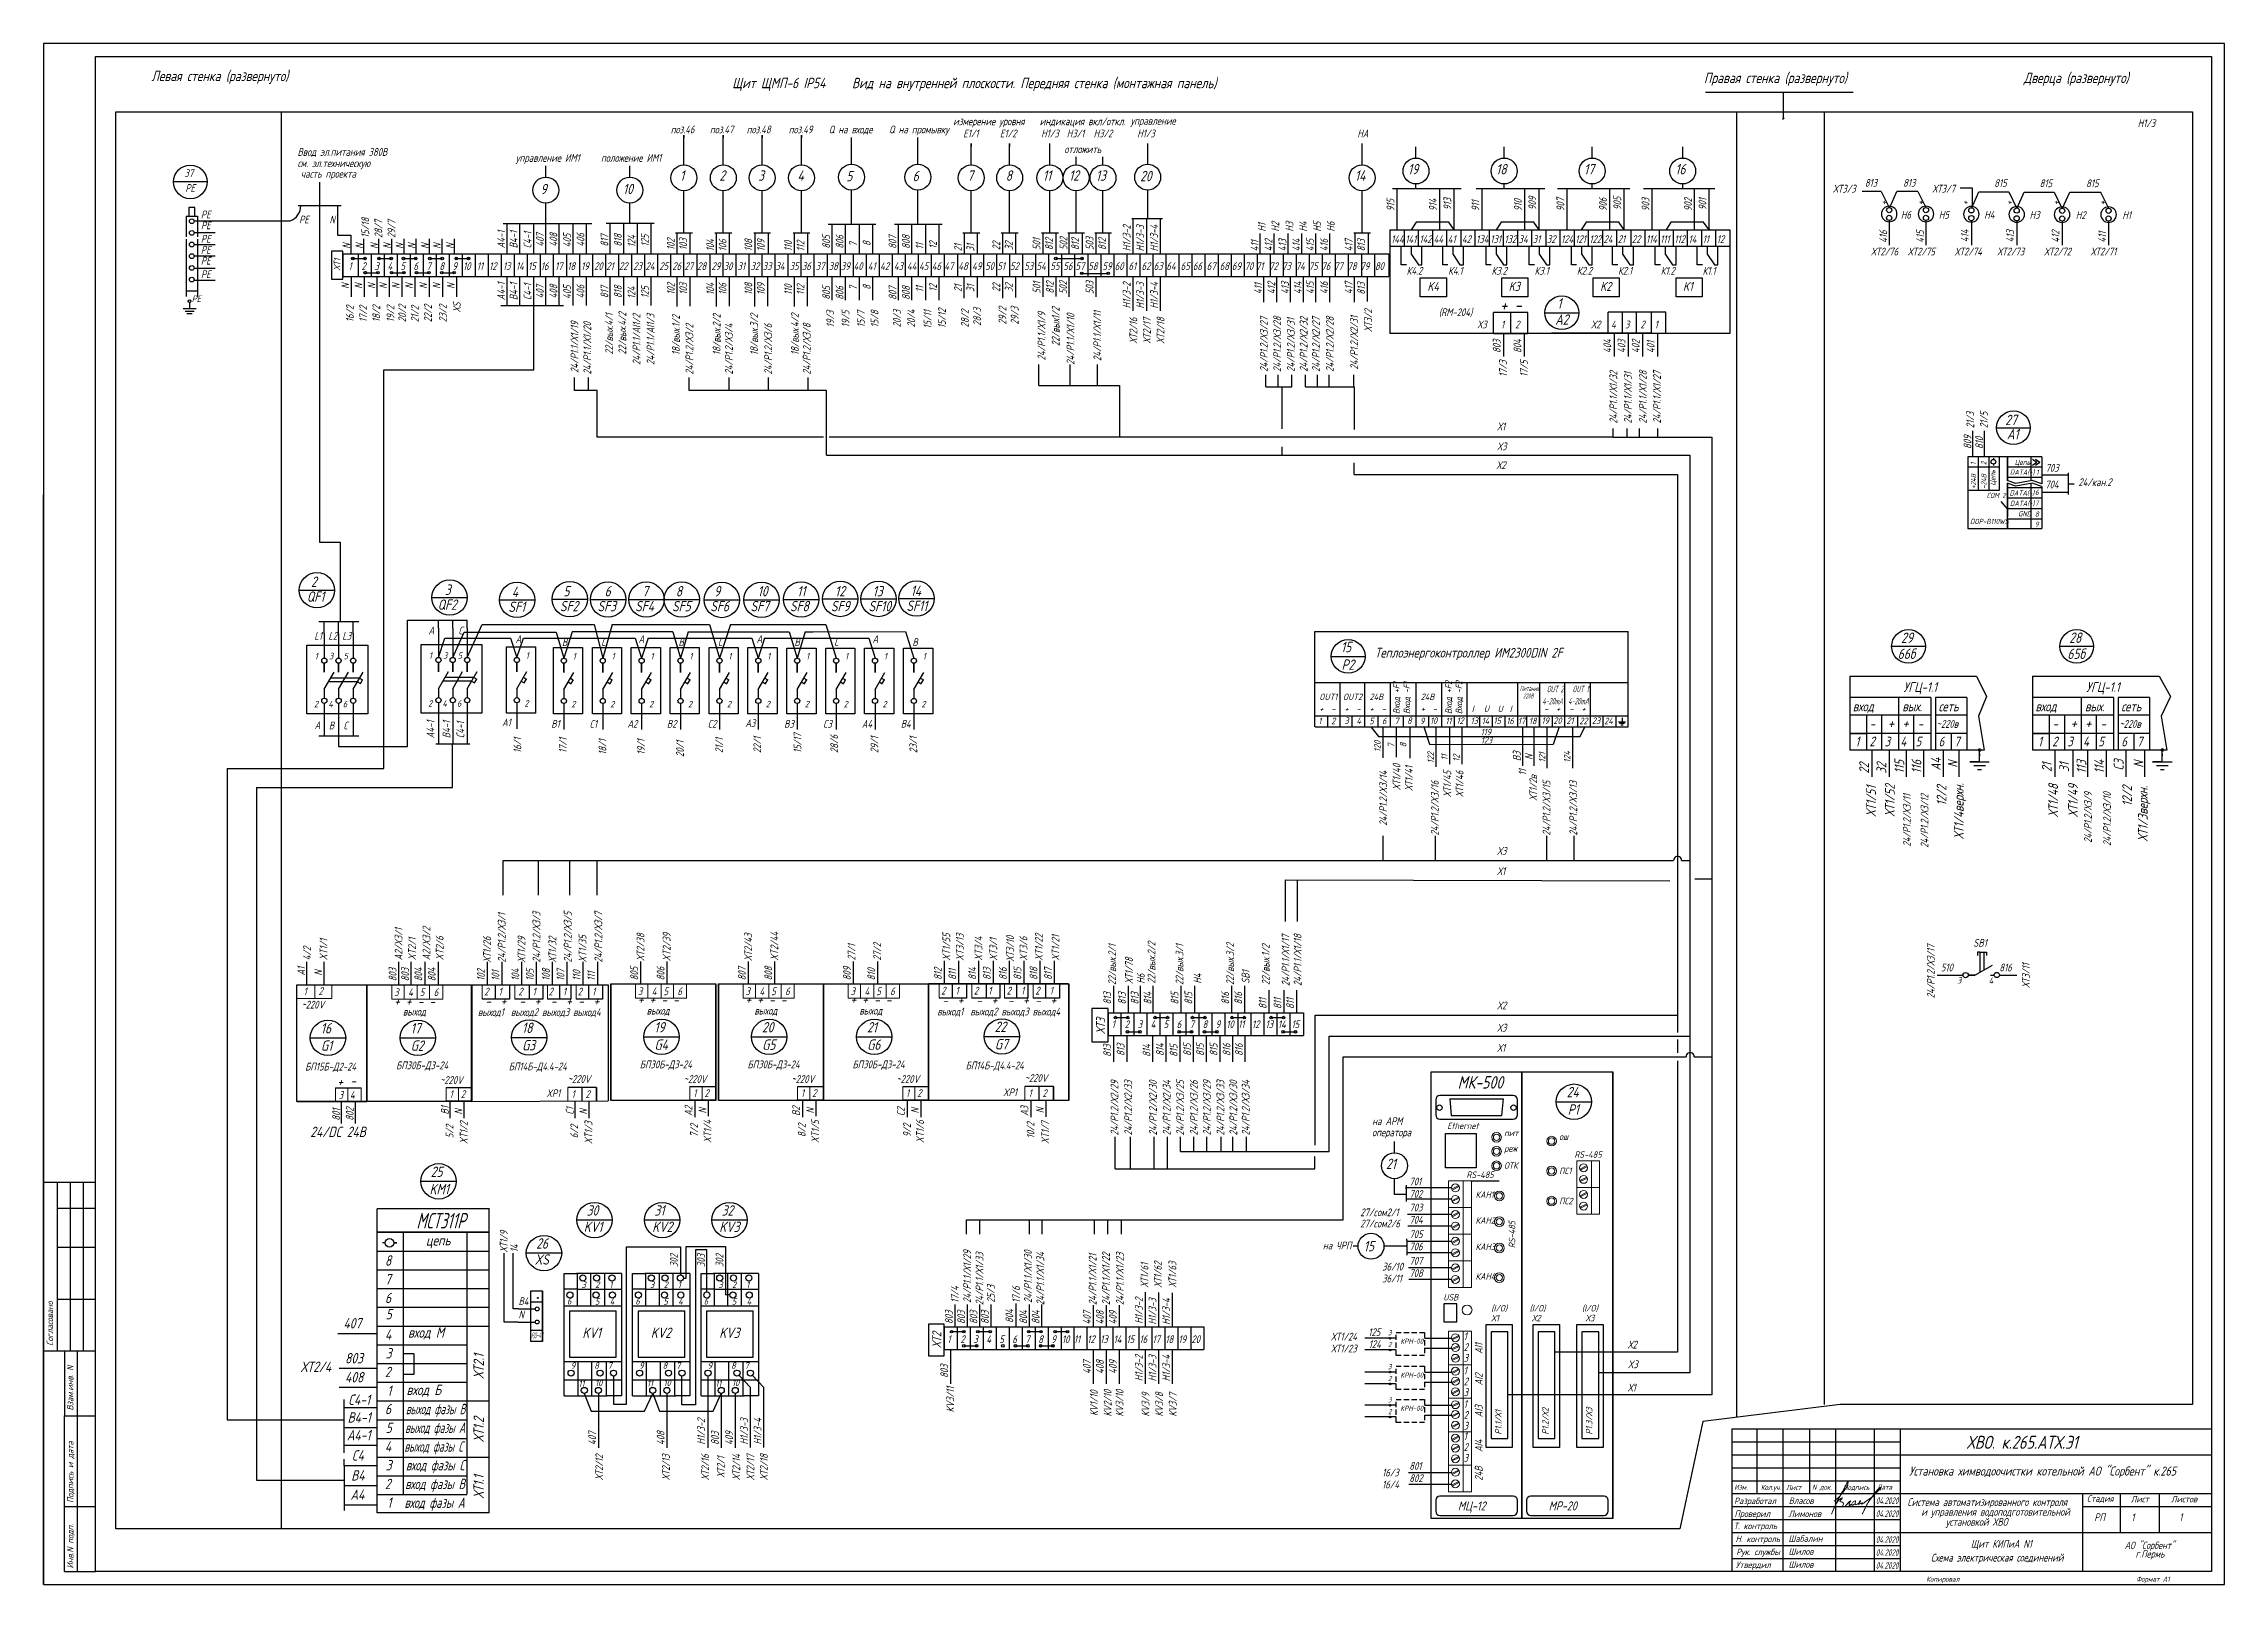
# Model space of a CAD drawing. Header units: millimetres. Extents: x 2155 to 4370, y 1157 to 1761.
# Drawn here: x 3529 to 4370, y 1167 to 1761 of the extents above; entities that cross this region are included whole.
import ezdxf

# ---------------------------------------------------------------- set-up
doc = ezdxf.new("R2010")
doc.units = ezdxf.units.MM
doc.linetypes.add('HIDDEN', pattern=[0.375, 0.25, -0.125])
doc.layers.add('MAIN', color=7, linetype='Continuous', lineweight=50)
doc.layers.add('Текст', color=7, linetype='Continuous', lineweight=50)
for name, color, linetype in [('TEXT', 250, 'Continuous'), ('ÐÙ¯Ú 1', 7, 'Continuous'), ('АСУТП', 7, 'Continuous'), ('проводка', 184, 'Continuous'), ('ссылки', 7, 'Continuous')]:
    doc.layers.add(name, color=color, linetype=linetype)
doc.styles.add('GOST тип А', font='GOST_A.TTF', dxfattribs={"oblique": 15})
doc.styles.add('ROMANC', font='GOST_A.TTF', dxfattribs={"oblique": 15, "height": 3})
doc.styles.get("Standard").update_dxf_attribs({"font": 'GOST_A.TTF', "width": 0.8, "oblique": 15, "height": 3})
doc.styles.add('АСУТП', font='GOST_A.TTF', dxfattribs={"oblique": 15})

msp = doc.modelspace()

# ---------------------------------------------------------------- texts
at = {"color": 7, "oblique": 15}
for s, height, p in [('индикация вкл/откл.', 3, (3913.1278, 1729.6764, -124.479)), ('поз.46', 3, (3770.8553, 1726.5714, -124.479)), ('поз.47', 3, (3785.9696, 1726.5714, -124.479)), ('поз.48', 3, (3800.149, 1726.5714, -124.479)), ('поз.49', 3, (3816.354, 1726.5714, -124.479)), ('Q на входе', 3, (3831.821, 1726.5714, -124.479)), ('Q на промывку', 3, (3855.0557, 1726.5714, -124.479)), ('измерение уровня', 3, (3879.7758, 1729.6764, -124.479)), ('E1/1', 3, (3883.66, 1725.0189, -124.479)), ('E1/2', 3, (3897.8375, 1725.0189, -124.479)), ('Н1/3', 3, (3913.6941, 1725.0189, -124.479)), ('Н3/1', 3, (3923.5588, 1725.0189, -124.479)), ('Н3/2', 3, (3933.922, 1725.0189, -124.479)), ('управление', 3, (3948.1665, 1729.8563, -124.479)), ('Н1/3', 3, (3950.7372, 1725.0189, -124.479)), ('НА', 3, (4035.6274, 1725.0189, -124.479)), ('Н1/3', 3, (4336.5697, 1728.9588, -124.479)), ('см. эл.техническую ', 3, (3626.9162, 1713.5489, -124.479)), ('Ввод эл.питания 380В', 3, (3626.9162, 1717.8883, -124.479)), ('управление ИМ1', 3, (3711.1437, 1715.5768, -124.479)), ('положение ИМ1', 3, (3743.9586, 1715.5768, -124.479)), ('отложить', 3, (3922.6519, 1718.9311, -124.479)), ('часть проекта', 3, (3628.2252, 1709.4767, -124.479)), ('144', 3, (4048.668, 1684.2742, -124.479)), ('141', 3, (4054.1283, 1684.2742, -124.479)), ('142', 3, (4059.5886, 1684.2742, -124.479)), ('44', 3, (4065.0489, 1684.2742, -124.479)), ('41', 3, (4070.5092, 1684.2742, -124.479)), ('42', 3, (4075.9695, 1684.2742, -124.479)), ('134', 3, (4081.4298, 1684.2742, -124.479)), ('131', 3, (4086.8901, 1684.2742, -124.479)), ('132', 3, (4092.3504, 1684.2742, -124.479)), ('34', 3, (4097.8107, 1684.2742, -124.479)), ('31', 3, (4103.271, 1684.2742, -124.479)), ('32', 3, (4108.7313, 1684.2742, -124.479)), ('124', 3, (4114.1916, 1684.2742, -124.479)), ('121', 3, (4119.6519, 1684.2742, -124.479)), ('122', 3, (4125.1122, 1684.2742, -124.479)), ('24', 3, (4130.5725, 1684.2742, -124.479)), ('21', 3, (4136.0328, 1684.2742, -124.479)), ('22', 3, (4141.4931, 1684.2742, -124.479)), ('114', 3, (4146.9534, 1684.2742, -124.479)), ('111', 3, (4152.4137, 1684.2742, -124.479)), ('112', 3, (4157.874, 1684.2742, -124.479)), ('14', 3, (4163.3343, 1684.2742, -124.479)), ('11', 3, (4168.7945, 1684.2742, -124.479)), ('12', 3, (4174.2548, 1684.2742, -124.479)), ('1', 3, (3646.5963, 1673.8724, -124.479)), ('2', 3, (3651.603, 1673.8724, -124.479)), ('3', 3, (3656.6096, 1673.8724, -124.479)), ('4', 3, (3661.6163, 1673.8724, -124.479)), ('5', 3, (3666.6229, 1673.8724, -124.479)), ('6', 3, (3671.6295, 1673.8724, -124.479)), ('7', 3, (3676.6362, 1673.8724, -124.479)), ('8', 3, (3681.6428, 1673.8724, -124.479)), ('9', 3, (3686.6495, 1673.8724, -124.479)), ('10', 3, (3690.7736, 1673.8724, -124.479)), ('11', 3, (3696.0723, 1673.8724, -124.479)), ('12', 3, (3700.8033, 1673.8724, -124.479)), ('13', 3, (3706.1246, 1673.8724, -124.479)), ('14', 3, (3711.1508, 1673.8724, -124.479)), ('15', 3, (3715.8305, 1673.8724, -124.479)), ('16', 3, (3720.7385, 1673.8724, -124.479)), ('17', 3, (3726.2292, 1673.8724, -124.479)), ('18', 3, (3730.9602, 1673.8724, -124.479)), ('19', 3, (3736.2815, 1673.8724, -124.479)), ('20', 3, (3741.3077, 1673.8724, -124.479)), ('21', 3, (3745.9874, 1673.8724, -124.479)), ('22', 3, (3750.8954, 1673.8724, -124.479)), ('23', 3, (3756.3861, 1673.8724, -124.479)), ('24', 3, (3761.1171, 1673.8724, -124.479)), ('25', 3, (3766.4384, 1673.8724, -124.479)), ('26', 3, (3771.4646, 1673.8724, -124.479)), ('27', 3, (3776.1443, 1673.8724, -124.479)), ('28', 3, (3781.0523, 1673.8724, -124.479)), ('29', 3, (3786.543, 1673.8724, -124.479)), ('30', 3, (3791.274, 1673.8724, -124.479)), ('31', 3, (3796.5953, 1673.8724, -124.479)), ('32', 3, (3801.6215, 1673.8724, -124.479)), ('33', 3, (3806.3012, 1673.8724, -124.479)), ('34', 3, (3811.2092, 1673.8724, -124.479)), ('35', 3, (3816.6999, 1673.8724, -124.479)), ('36', 3, (3821.4309, 1673.8724, -124.479)), ('37', 3, (3826.7522, 1673.8724, -124.479)), ('38', 3, (3831.7784, 1673.8724, -124.479)), ('39', 3, (3836.4581, 1673.8724, -124.479)), ('40', 3, (3841.3661, 1673.8724, -124.479)), ('41', 3, (3846.8568, 1673.8724, -124.479)), ('42', 3, (3851.5878, 1673.8724, -124.479)), ('43', 3, (3856.9091, 1673.8724, -124.479)), ('44', 3, (3861.9353, 1673.8724, -124.479)), ('45', 3, (3866.615, 1673.8724, -124.479)), ('46', 3, (3871.523, 1673.8724, -124.479)), ('47', 3, (3876.3415, 1673.8724, -124.479)), ('48', 3, (3881.7447, 1673.8724, -124.479)), ('49', 3, (3887.066, 1673.8724, -124.479)), ('50', 3, (3892.0922, 1673.8724, -124.479)), ('51', 3, (3896.7719, 1673.8724, -124.479)), ('52', 3, (3901.6799, 1673.8724, -124.479)), ('53', 3, (3907.1706, 1673.8724, -124.479)), ('54', 3, (3911.9016, 1673.8724, -124.479)), ('55', 3, (3917.2229, 1673.8724, -124.479)), ('56', 3, (3922.2491, 1673.8724, -124.479)), ('57', 3, (3926.9288, 1673.8724, -124.479)), ('58', 3, (3931.8368, 1673.8724, -124.479)), ('59', 3, (3937.3275, 1673.8724, -124.479)), ('60', 3, (3942.0585, 1673.8724, -124.479)), ('61', 3, (3947.3798, 1673.8724, -124.479)), ('62', 3, (3952.406, 1673.8724, -124.479)), ('63', 3, (3957.0857, 1673.8724, -124.479)), ('64', 3, (3961.9936, 1673.8724, -124.479)), ('65', 3, (3967.4844, 1673.8724, -124.479)), ('66', 3, (3972.2154, 1673.8724, -124.479)), ('67', 3, (3977.5367, 1673.8724, -124.479)), ('68', 3, (3982.5629, 1673.8724, -124.479)), ('69', 3, (3987.2426, 1673.8724, -124.479)), ('70', 3, (3992.1505, 1673.8724, -124.479)), ('71', 3, (3996.5347, 1673.8724, -124.479)), ('72', 3, (4001.6008, 1673.8724, -124.479)), ('73', 3, (4006.5694, 1673.8724, -124.479)), ('74', 3, (4011.8304, 1673.8724, -124.479)), ('75', 3, (4016.8965, 1673.8724, -124.479)), ('76', 3, (4021.7677, 1673.8724, -124.479)), ('77', 3, (4026.639, 1673.8724, -124.479)), ('78', 3, (4031.8025, 1673.8724, -124.479)), ('79', 3, (4036.7712, 1673.8724, -124.479)), ('80', 3, (4042.3819, 1673.8724, -124.479)), ('К4.2', 3, (4054.6415, 1672.0888, -124.479)), ('К4.1', 3, (4070.6553, 1672.0888, -124.479)), ('К3.2', 3, (4087.4036, 1672.0888, -124.479)), ('К3.1', 3, (4104.005, 1672.0888, -124.479)), ('К2.2', 3, (4120.3126, 1672.0888, -124.479)), ('К2.1', 3, (4136.1794, 1672.0888, -124.479)), ('К1.2', 3, (4152.6339, 1672.0888, -124.479)), ('К1.1', 3, (4168.7945, 1672.0888, -124.479)), ('Х3', 3, (4081.9336, 1651.3755, -124.479)), ('1', 3, (4091.0507, 1651.3755, -124.479)), ('2', 3, (4096.5228, 1651.3755, -124.479)), ('Х2', 3, (4125.8472, 1651.3755, -124.479)), ('4', 3, (4133.4903, 1651.3755, -124.479)), ('3', 3, (4138.8481, 1651.3755, -124.479)), ('2', 3, (4144.7758, 1651.3755, -124.479)), ('1', 3, (4150.3081, 1651.3755, -124.479)), ('1', 3, (3940.9177, 1381.5968)), ('2', 3, (3945.9243, 1381.5968)), ('3', 3, (3950.931, 1381.5968)), ('4', 3, (3955.9376, 1381.5968)), ('5', 3, (3960.9442, 1381.5968)), ('6', 3, (3965.9509, 1381.5968)), ('7', 3, (3970.9575, 1381.5968)), ('8', 3, (3975.9642, 1381.5968)), ('9', 3, (3980.9708, 1381.5968)), ('10', 3, (3985.0949, 1381.5968)), ('11', 3, (3989.6612, 1381.5968)), ('12', 3, (3994.9969, 1381.5968)), ('13', 3, (4000.2155, 1381.5968)), ('14', 3, (4005.0102, 1381.5968)), ('15', 3, (4010.2288, 1381.5968)), ('1', 3, (3877.548, 1260.1585)), ('2', 3, (3882.5547, 1260.1585)), ('3', 3, (3887.5613, 1260.1585)), ('4', 3, (3892.568, 1260.1585)), ('5', 3, (3897.5746, 1260.1585)), ('6', 3, (3902.5812, 1260.1585)), ('7', 3, (3907.5879, 1260.1585)), ('8', 3, (3912.5945, 1260.1585)), ('9', 3, (3917.6012, 1260.1585)), ('10', 3, (3921.7253, 1260.1585)), ('11', 3, (3926.3128, 1260.1585)), ('12', 3, (3931.5039, 1260.1585)), ('13', 3, (3936.4535, 1260.1585)), ('14', 3, (3941.6446, 1260.1585)), ('15', 3, (3946.5943, 1260.1585)), ('16', 3, (3951.6009, 1260.1585)), ('17', 3, (3956.6075, 1260.1585)), ('18', 3, (3961.6142, 1260.1585)), ('19', 3, (3966.6208, 1260.1585)), ('20', 3, (3971.6275, 1260.1585)), ('Кол.уч.', 2, (4191.273, 1203.5247)), ('Лист', 2, (4201.0308, 1203.5247)), ('Подпись', 2, (4223.023, 1203.5247))]:
    msp.add_text(s, height=height, dxfattribs=at).set_placement(p)
at = {"color": 7, "linetype": 'Continuous', "oblique": 15}
for s, height, p in [('37', 3, (3583.3169, 1709.7231, -124.479)), ('813', 3, (4231.3394, 1705.9728)), ('813', 3, (4246.1076, 1705.9728)), ('815', 3, (4281.261, 1705.8916)), ('815', 3, (4298.761, 1705.8105)), ('815', 3, (4316.6974, 1705.8105)), ('PE', 3, (3583.6758, 1703.9731, -124.479)), ('ХТ3/3', 3, (4219.1217, 1703.7228)), ('ХТ3/7', 3, (4257.4047, 1703.7228)), ('PE', 3, (3589.6828, 1693.7707, -124.479)), ('PE', 3, (3589.6828, 1689.584, -124.479)), ('PE', 3, (3627.5464, 1691.8169, -124.479)), ('N', 3, (3639.2615, 1691.8169, -124.479)), ('Н6', 3, (4245.2529, 1693.6797)), ('Н5', 3, (4259.8896, 1693.6797)), ('Н4', 3, (4277.3896, 1693.6797)), ('Н3', 3, (4294.8896, 1693.5985)), ('Н2', 3, (4312.7038, 1693.5173)), ('Н1', 3, (4330.6402, 1693.5173)), ('PE', 3, (3589.6828, 1684.413, -124.479)), ('PE', 3, (3589.6828, 1680.1528, -124.479)), ('ХТ2/76', 3, (4233.7585, 1679.4728)), ('ХТ2/75', 3, (4247.9436, 1679.4728)), ('ХТ2/74', 3, (4266.0136, 1679.4728)), ('ХТ2/73', 3, (4282.441, 1679.4728)), ('ХТ2/72', 3, (4300.511, 1679.4728)), ('ХТ2/71', 3, (4318.4474, 1679.4728)), ('PE', 3, (3589.6828, 1675.9661, -124.479)), ('PE', 3, (3589.6828, 1670.729, -124.479)), ('PE', 2.5, (3586.1497, 1661.5339, -124.479)), ('А2', 4, (4111.957, 1652.7934, -124.479)), ('1', 4, (4112.7417, 1659.007, -124.479)), ('27', 4, (4285.4756, 1614.0641, -124.479)), ('А1', 4, (4286.1166, 1608.6015, -124.479)), ('QF1', 4, (3630.523, 1545.9547, -124.479)), ('2', 4, (3632.1403, 1551.7047, -124.479)), ('3', 4, (3683.757, 1548.619, -124.479)), ('4', 4, (3709.5688, 1547.7894, -124.479)), ('5', 4, (3729.4519, 1548.0394, -124.479)), ('6', 4, (3745.3739, 1548.0394, -124.479)), ('7', 4, (3759.8739, 1548.0394, -124.479)), ('8', 4, (3772.8117, 1548.0394, -124.479)), ('9', 4, (3787.5617, 1548.0394, -124.479)), ('10', 4, (3804.372, 1548.0394, -124.479)), ('11', 4, (3819.5883, 1548.0394, -124.479)), ('12', 4, (3834.2258, 1548.0394, -124.479)), ('13', 4, (3848.7258, 1548.0394, -124.479)), ('14', 4, (3863.3589, 1548.189, -124.479)), ('QF2', 4, (3680.9915, 1542.869, -124.479)), ('SF1', 4, (3708.2253, 1542.0394, -124.479)), ('SF2', 4, (3728.1085, 1542.2894, -124.479)), ('SF3', 4, (3742.6085, 1542.2894, -124.479)), ('SF4', 4, (3757.1085, 1542.2894, -124.479)), ('SF5', 4, (3771.3585, 1542.2894, -124.479)), ('SF6', 4, (3786.1085, 1542.2894, -124.479)), ('SF7', 4, (3801.6066, 1542.2894, -124.479)), ('SF8', 4, (3816.8229, 1542.2894, -124.479)), ('SF9', 4, (3832.6085, 1542.2894, -124.479)), ('SF10', 4, (3847.1085, 1542.2894, -124.479)), ('SF11', 4, (3861.7416, 1542.439, -124.479)), ('L1', 3, (3633.4019, 1531.3369, -248.958)), ('L2', 3, (3638.8283, 1531.3369, -248.958)), ('L3', 3, (3644.1736, 1531.3369, -248.958)), ('A', 3, (3677.4173, 1533.4104, -124.479)), ('C', 3, (3688.95, 1533.4104, -124.479)), ('A', 3, (3710.9949, 1530.0781, -124.479)), ('B', 3, (3728.9319, 1528.8956, -124.479)), ('C', 3, (3744.0218, 1528.8956, -124.479)), ('A', 3, (3758.3977, 1530.0781, -124.479)), ('B', 3, (3773.8468, 1528.8956, -124.479)), ('C', 3, (3789.0346, 1528.8956, -124.479)), ('A', 3, (3803.9018, 1530.0781, -124.479)), ('B', 3, (3818.5385, 1528.8956, -124.479)), ('C', 3, (3833.8441, 1528.8956, -124.479)), ('A', 3, (3848.6148, 1530.0781, -124.479)), ('В', 3, (3864.0543, 1528.8956, -124.479)), ('29', 4, (4245.3411, 1530.121)), ('28', 4, (4310.2067, 1530.121)), ('1', 2.5, (3633.5862, 1523.7833, -248.958)), ('3', 2.5, (3639.0975, 1523.7833, -248.958)), ('5', 2.5, (3644.6935, 1523.7833, -248.958)), ('1', 2.5, (3677.6016, 1524.0135, -124.479)), ('3', 2.5, (3683.1129, 1524.0135, -124.479)), ('5', 2.5, (3688.709, 1524.0135, -124.479)), ('1', 2.5, (3714.9531, 1524.0135, -124.479)), ('1', 2.5, (3733.0696, 1523.7392, -124.479)), ('1', 2.5, (3748.0696, 1523.7392, -124.479)), ('1', 2.5, (3763.0696, 1523.7392, -124.479)), ('1', 2.5, (3778.0696, 1523.7392, -124.479)), ('1', 2.5, (3793.0696, 1523.7392, -124.479)), ('1', 2.5, (3808.0696, 1523.7392, -124.479)), ('1', 2.5, (3823.0696, 1523.7392, -124.479)), ('1', 2.5, (3838.0696, 1523.7392, -124.479)), ('1', 2.5, (3853.0696, 1523.7392, -124.479)), ('1', 2.5, (3868.0696, 1523.7392, -124.479)), ('Р2', 4, (4029.5587, 1519.7317, -248.958)), ('15', 4, (4029.3264, 1526.5408, -248.958)), ('66б', 4, (4244.0379, 1523.93)), ('65б', 4, (4309.4652, 1523.93)), ('2', 2.5, (3633.2729, 1505.2833, -248.958)), ('4', 2.5, (3638.8001, 1505.2833, -248.958)), ('6', 2.5, (3644.3862, 1505.2833, -248.958)), ('2', 2.5, (3677.2883, 1505.5135, -124.479)), ('4', 2.5, (3682.8156, 1505.5135, -124.479)), ('6', 2.5, (3688.4017, 1505.5135, -124.479)), ('2', 2.5, (3714.4027, 1505.5135, -124.479)), ('2', 2.5, (3732.5193, 1505.2392, -124.479)), ('2', 2.5, (3747.5193, 1505.2392, -124.479)), ('2', 2.5, (3762.5193, 1505.2392, -124.479)), ('2', 2.5, (3777.5193, 1505.2392, -124.479)), ('2', 2.5, (3792.5193, 1505.2392, -124.479)), ('2', 2.5, (3807.5193, 1505.2392, -124.479)), ('2', 2.5, (3822.5193, 1505.2392, -124.479)), ('2', 2.5, (3837.5193, 1505.2392, -124.479)), ('2', 2.5, (3852.5193, 1505.2392, -124.479)), ('2', 2.5, (3867.5193, 1505.2392, -124.479)), ('A', 3, (3633.4976, 1496.8719, -248.958)), ('B', 3, (3639.0249, 1496.7752, -248.958)), ('C', 3, (3644.6109, 1496.7752, -248.958)), ('A1', 3, (3705.7795, 1497.9419, -124.479)), ('B1', 3, (3724.7714, 1497.4011, -124.479)), ('C1', 3, (3739.5146, 1497.4011, -124.479)), ('A2', 3, (3754.1233, 1497.4011, -124.479)), ('B2', 3, (3769.3801, 1497.4011, -124.479)), ('C2', 3, (3785.1066, 1497.4011, -124.479)), ('A3', 3, (3799.6066, 1497.6511, -124.479)), ('B3', 3, (3814.5714, 1497.4011, -124.479)), ('C3', 3, (3829.5714, 1497.4011, -124.479)), ('A4', 3, (3844.5714, 1497.4011, -124.479)), ('В4', 3, (3859.5714, 1497.4011, -124.479)), ('SB1', 3, (4273.2228, 1412.952)), ('510', 3, (4260.671, 1403.4891)), ('816', 3, (4283.2377, 1403.4891)), ('3', 2.5, (4266.9639, 1398.8029)), ('4', 2.5, (4279.1421, 1398.6626)), ('16', 4, (3635.8965, 1379.553, -124.479)), ('17', 4, (3670.5417, 1379.553, -124.479)), ('18', 4, (3713.4884, 1379.735, -124.479)), ('19', 4, (3764.5266, 1379.9298, -124.479)), ('20', 4, (3806.0553, 1379.9298, -124.479)), ('21', 4, (3846.5553, 1379.9298, -124.479)), ('22', 4, (3895.8021, 1380.1119, -124.479)), ('G1', 4, (3635.9611, 1372.8417, -124.479)), ('G2', 4, (3670.6062, 1372.8417, -124.479)), ('G3', 4, (3713.553, 1373.0238, -124.479)), ('G4', 4, (3764.5912, 1373.2186, -124.479)), ('G5', 4, (3806.1198, 1373.2186, -124.479)), ('G6', 4, (3846.6198, 1373.2186, -124.479)), ('G7', 4, (3895.8666, 1373.4006, -124.479)), ('24', 4, (4116.3984, 1354.9428)), ('Р1', 4, (4116.7832, 1348.2315)), ('24/DC 24В', 4, (3631.8424, 1339.6021)), ('KМ1', 4, (3677.8441, 1317.5299, -124.479)), ('25', 4, (3678.3111, 1324.2411, -124.479)), ('30', 4, (3738.439, 1309.3178, -124.479)), ('31', 4, (3764.56, 1309.3178, -124.479)), ('32', 4, (3790.4862, 1309.3178, -124.479)), ('KV1', 4, (3737.332, 1302.9981, 124.479)), ('KV2', 4, (3763.7244, 1302.9981, 124.479)), ('KV3', 4, (3789.5768, 1302.9981, 124.479)), ('цепь', 4, (3676.4668, 1297.7914)), ('26', 4, (3718.9602, 1296.5711, -124.479)), ('8', 4, (3660.654, 1290.0189)), ('7', 4, (3660.654, 1282.7969)), ('XS', 4, (3718.406, 1290.4203)), ('6', 4, (3660.654, 1275.5749)), ('3', 2.5, (3736.4648, 1281.4144)), ('2', 2.5, (3741.7698, 1281.4144)), ('1', 2.5, (3747.1998, 1281.4144)), ('3', 2.5, (3762.8572, 1281.4144)), ('2', 2.5, (3768.1622, 1281.4144)), ('1', 2.5, (3773.5922, 1281.4144)), ('3', 2.5, (3789.2495, 1281.4144)), ('2', 2.5, (3794.5545, 1281.4144)), ('1', 2.5, (3799.9845, 1281.4144)), ('5', 4, (3660.9399, 1269.3449)), ('В4', 3, (3712.1559, 1274.8097)), ('N', 3, (3712.1559, 1269.7248)), ('6', 2.5, (3730.8391, 1275.0421)), ('5', 2.5, (3741.6699, 1274.9982)), ('4', 2.5, (3747.3499, 1274.9982)), ('6', 2.5, (3757.2315, 1275.0421)), ('5', 2.5, (3768.0623, 1274.9982)), ('4', 2.5, (3773.7423, 1274.9982)), ('6', 2.5, (3783.6238, 1275.0421)), ('5', 2.5, (3794.4547, 1274.9982)), ('4', 2.5, (3800.1347, 1274.9982)), ('407', 4, (3644.6241, 1265.8004, -124.479)), ('4', 4, (3660.6512, 1261.4785)), ('вход М', 4, (3669.5299, 1262.2497)), ('KV1', 4, (3736.7921, 1262.1557, 124.479)), ('KV2', 4, (3763.1845, 1262.1557, 124.479)), ('KV3', 4, (3789.5768, 1262.1557, 124.479)), ('3', 2, (4047.4489, 1263.1627)), ('КРН-00', 2, (4052.2294, 1259.8768)), ('1', 3, (4076.6506, 1261.3166)), ('803', 4, (3645.2517, 1252.3472, -124.479)), ('3', 4, (3660.9399, 1254.2565)), ('2', 2, (4047.5008, 1258.6068)), ('2', 3, (4076.6506, 1257.1082)), ('3', 3, (4076.6506, 1252.9512)), ('ХТ2/4', 4, (3628.1945, 1249.0374)), ('408', 4, (3645.2517, 1245.0141, -124.479)), ('2', 4, (3660.6283, 1247.0345)), ('9', 2.5, (3732.3069, 1250.2405)), ('11', 2.5, (3735.2817, 1243.3255)), ('8', 2.5, (3741.3619, 1250.2416)), ('10', 2.5, (3741.7117, 1243.5744)), ('7', 2.5, (3746.5419, 1250.2416)), ('9', 2.5, (3758.6993, 1250.2405)), ('11', 2.5, (3761.6741, 1243.3255)), ('8', 2.5, (3767.7543, 1250.2416)), ('10', 2.5, (3768.1041, 1243.5744)), ('7', 2.5, (3772.9343, 1250.2416)), ('9', 2.5, (3785.0916, 1250.2405)), ('11', 2.5, (3788.0665, 1243.3255)), ('8', 2.5, (3794.1466, 1250.2416)), ('10', 2.5, (3794.4965, 1243.5744)), ('7', 2.5, (3799.3266, 1250.2416)), ('3', 2, (4047.4489, 1250.0827)), ('2', 2, (4047.5008, 1245.5268)), ('КРН-00', 2, (4052.2294, 1246.7968)), ('2', 3, (4076.6506, 1243.8693)), ('1', 3, (4076.6506, 1248.0777)), ('С4-1', 4, (3646.5283, 1236.3424, -124.479)), ('6', 4, (3660.654, 1232.7575)), ('1', 4, (3661.5089, 1239.8126)), ('вход Б', 4, (3668.9609, 1240.1488)), ('3', 2, (4047.4489, 1237.3141)), ('3', 3, (4076.6506, 1239.7123)), ('1', 3, (4076.6506, 1235.1799)), ('В4-1', 4, (3646.2424, 1229.5009, -124.479)), ('5', 4, (3660.9399, 1225.5355)), ('2', 2, (4047.5008, 1232.7582)), ('КРН-00', 2, (4052.2294, 1234.0282)), ('2', 3, (4076.6506, 1230.9715)), ('3', 3, (4076.6506, 1226.8145)), ('А4-1', 4, (3645.9622, 1222.682, -124.479)), ('4', 4, (3660.6512, 1218.3135)), ('2', 3, (4076.6506, 1218.5897)), ('1', 3, (4076.6506, 1222.798)), ('ХВО. к.265.АТХ.Э1', 5, (4270.639, 1219.4192)), ('В4', 4, (3647.6404, 1207.1722, -124.479)), ('С4', 4, (3647.9263, 1214.8813, -124.479)), ('3', 4, (3660.9399, 1211.0915)), ('3', 3, (4076.6506, 1214.4326)), ('А4', 4, (3647.3602, 1199.7337, -124.479)), ('2', 4, (3660.6283, 1203.8695)), ('Изм.', 2, (4181.023, 1203.6207)), ('N док.', 2, (4211.023, 1203.6207)), ('Дата', 2, (4236.023, 1203.6207)), ('1', 4, (3661.5089, 1196.6476)), ('Разработал', 2.5, (4180.9338, 1198.0868)), ('Проверил', 2.5, (4181.0894, 1193.1207)), ('Лимонов', 2.5, (4201.9214, 1193.1207)), ('Власов', 2.5, (4202.0214, 1198.1383)), ('Стадия', 2.5, (4317.023, 1198.9566)), ('Лист', 2.5, (4333.957, 1198.7698)), ('Листов ', 2.5, (4349.4698, 1198.7698)), ('Т. контроль', 2.5, (4180.7782, 1188.4315)), ('Н. контроль', 2.5, (4181.5002, 1183.4315)), ('Шабалин', 2.5, (4201.9214, 1183.5263)), ('Рук. службы', 2.5, (4181.7782, 1178.4315)), ('Шилов', 2.5, (4201.9214, 1178.5564)), ('АО "Сорбент"', 2.8, (4331.5334, 1180.819)), ('г.Пермь', 2.8, (4335.7697, 1177.4857)), ('Утвердил', 2.5, (4181.5822, 1173.4263)), ('Шилов', 2.5, (4201.9214, 1173.5732))]:
    msp.add_text(s, height=height, dxfattribs=at).set_placement(p)
for s, height, style, p in [('1', 4, 'ROMANC', (3774.446, 1708.2876, -124.479)), ('2', 4, 'ROMANC', (3789.6286, 1708.2876, -124.479)), ('3', 4, 'ROMANC', (3804.5757, 1708.2876, -124.479)), ('4', 4, 'ROMANC', (3819.7583, 1708.2876, -124.479)), ('5', 4, 'ROMANC', (3838.5714, 1708.0973, -124.479)), ('6', 4, 'ROMANC', (3864.1435, 1708.0973, -124.479)), ('7', 4, 'ROMANC', (3885.2501, 1708.2876, -124.479)), ('8', 4, 'ROMANC', (3900.0522, 1708.2876, -124.479)), ('11', 4, 'ROMANC', (3914.35, 1708.2876, -124.479)), ('12', 4, 'ROMANC', (3924.4448, 1708.2876, -124.479)), ('13', 4, 'ROMANC', (3934.8202, 1708.2876, -124.479)), ('20', 4, 'ROMANC', (3951.8882, 1708.0973, -124.479)), ('14', 4, 'ROMANC', (4034.7285, 1708.2876, -124.479)), ('19', 4, 'ROMANC', (4055.1453, 1710.7543)), ('18', 4, 'ROMANC', (4089.1489, 1710.7543)), ('17', 4, 'ROMANC', (4123.0784, 1710.7543)), ('16', 4, 'ROMANC', (4158.2646, 1710.7543)), ('9', 4, 'ROMANC', (3720.651, 1703.0998, -124.479)), ('10', 4, 'ROMANC', (3752.4302, 1703.0998, -124.479)), ('Теплоэнергоконтроллер ИМ2300DIN 2F', 3.75, 'ROMANC', (4042.4237, 1524.4581, -373.437)), ('УГЦ-1.1', 3.75, 'GOST тип А', (4246.2984, 1511.2256)), ('УГЦ-1.1', 3.75, 'GOST тип А', (4316.7582, 1511.2256)), ('OUT1', 2.5, 'ROMANC', (4020.9688, 1508.0771, -373.437)), ('OUT2', 2.5, 'ROMANC', (4030.0839, 1508.0771, -373.437)), ('24В', 2.5, 'ROMANC', (4040.3424, 1508.0771, -373.437)), ('24В', 2.5, 'ROMANC', (4060.0792, 1508.0771, -373.437)), ('I', 2.5, 'ROMANC', (4079.7711, 1503.4805, -373.437)), ('U', 2.5, 'ROMANC', (4084.4307, 1503.4805, -373.437)), ('U', 2.5, 'ROMANC', (4089.7568, 1503.4805, -373.437)), ('I', 2.5, 'ROMANC', (4094.4164, 1503.4805, -373.437)), ('1', 2.5, 'ROMANC', (4020.5977, 1498.7812, -373.437)), ('+', 2.5, 'ROMANC', (4020.9688, 1503.4805, -373.437)), ('2', 2.5, 'ROMANC', (4025.5835, 1498.7812, -373.437)), ('-', 2.5, 'ROMANC', (4025.6284, 1503.4805, -373.437)), ('3', 2.5, 'ROMANC', (4030.6659, 1498.8838, -373.437)), ('+', 2.5, 'ROMANC', (4030.6659, 1503.4805, -373.437)), ('4', 2.5, 'ROMANC', (4035.3256, 1498.8838, -373.437)), ('-', 2.5, 'ROMANC', (4035.3256, 1503.4805, -373.437)), ('5', 2.5, 'ROMANC', (4040.256, 1498.7812, -373.437)), ('+', 2.5, 'ROMANC', (4040.3424, 1503.4805, -373.437)), ('-', 2.5, 'ROMANC', (4045.0021, 1503.4805, -373.437)), ('6', 2.5, 'ROMANC', (4045.1465, 1498.7812, -373.437)), ('7', 2.5, 'ROMANC', (4049.9784, 1498.7812, -373.437)), ('8', 2.5, 'ROMANC', (4054.8375, 1498.8838, -373.437)), ('9', 2.5, 'ROMANC', (4059.8009, 1498.7812, -373.437)), ('+', 2.5, 'ROMANC', (4060.0792, 1503.4805, -373.437)), ('10', 2.5, 'ROMANC', (4063.6849, 1498.8838, -373.437)), ('-', 2.5, 'ROMANC', (4064.7388, 1503.4805, -373.437)), ('11', 2.5, 'ROMANC', (4069.6234, 1498.7812, -373.437)), ('12', 2.5, 'ROMANC', (4073.9093, 1498.8838, -373.437)), ('13', 2.5, 'ROMANC', (4079.3399, 1498.8838, -373.437)), ('119', 2.5, 'ROMANC', (4083.2177, 1494.5229)), ('14', 2.5, 'ROMANC', (4083.5964, 1498.7812, -373.437)), ('15', 2.5, 'ROMANC', (4088.1525, 1498.8838, -373.437)), ('16', 2.5, 'ROMANC', (4093.1159, 1498.7812, -373.437)), ('17', 2.5, 'ROMANC', (4097.5675, 1498.7812, -373.437)), ('18', 2.5, 'ROMANC', (4101.8124, 1498.7812, -373.437)), ('19', 2.5, 'ROMANC', (4106.6715, 1498.8838, -373.437)), ('-', 2.5, 'ROMANC', (4107.6203, 1503.4805, -373.437)), ('20', 2.5, 'ROMANC', (4111.2576, 1498.8838, -373.437)), ('+', 2.5, 'ROMANC', (4112.2799, 1503.4805, -373.437)), ('21', 2.5, 'ROMANC', (4116.3093, 1498.8838, -373.437)), ('-', 2.5, 'ROMANC', (4117.4168, 1503.4805, -373.437)), ('22', 2.5, 'ROMANC', (4121.2728, 1498.7812, -373.437)), ('+', 2.5, 'ROMANC', (4122.0764, 1503.4805, -373.437)), ('23', 2.5, 'ROMANC', (4126.1318, 1498.8838, -373.437)), ('24', 2.5, 'ROMANC', (4130.8475, 1498.7812, -373.437)), ('-', 3.75, 'GOST тип А', (4233.2296, 1497.0313)), ('+', 4.5, 'GOST тип А', (4240.1343, 1497.022)), ('+', 4.5, 'GOST тип А', (4245.7593, 1497.022)), ('-', 3.75, 'GOST тип А', (4251.743, 1497.0313)), ('-', 3.75, 'GOST тип А', (4303.6893, 1497.0313)), ('+', 4.5, 'GOST тип А', (4310.594, 1497.022)), ('+', 4.5, 'GOST тип А', (4316.219, 1497.022)), ('-', 3.75, 'GOST тип А', (4322.2028, 1497.0313)), ('123', 2.5, 'ROMANC', (4083.2868, 1491.3454)), ('21', 4, 'ROMANC', (4046.7126, 1327.2756)), ('15', 4, 'ROMANC', (4038.1165, 1295.5539))]:
    msp.add_text(s, height=height, dxfattribs=dict(at, style=style)).set_placement(p)
at = {"color": 7, "oblique": 15}
for s, height, p in [('915', 3, (4049.9151, 1696.5306)), ('914', 3, (4066.3145, 1696.5306)), ('913', 3, (4071.8663, 1696.9533)), ('911', 3, (4082.6768, 1696.5306)), ('910', 3, (4099.0762, 1696.5306)), ('909', 3, (4104.6281, 1696.9533)), ('907', 3, (4115.4549, 1696.5306)), ('906', 3, (4131.8543, 1696.5306)), ('905', 3, (4137.4062, 1696.9533)), ('903', 3, (4148.2756, 1696.5306, -124.479)), ('902', 3, (4164.675, 1696.5306, -124.479)), ('901', 3, (4170.2269, 1696.9533, -124.479)), ('Н1/3-2', 3, (3948.1851, 1681.0988, -248.958)), ('Н1/3-3', 3, (3953.4313, 1681.0248, -248.958)), ('Н1/3-4', 3, (3958.7589, 1681.0248, -248.958)), ('H1', 3, (4000.2911, 1688.6602, -124.479)), ('H2', 3, (4005.5224, 1688.6602, -124.479)), ('H3', 3, (4010.9862, 1688.6602, -124.479)), ('H4', 3, (4016.2175, 1688.6602, -124.479)), ('H5', 3, (4021.6813, 1688.6602, -124.479)), ('H6', 3, (4026.9126, 1688.6602, -124.479)), ('N', 3, (3647.2705, 1682.0205, -124.479)), ('N', 3, (3652.2359, 1682.0205, -124.479)), ('N', 3, (3657.9793, 1682.0205, -124.479)), ('N', 3, (3662.9641, 1682.0205, -124.479)), ('N', 3, (3667.7469, 1682.0205, -124.479)), ('N', 3, (3672.3935, 1682.0205, -124.479)), ('N', 3, (3677.531, 1682.0205, -124.479)), ('N', 3, (3682.2104, 1682.0205, -124.479)), ('N', 3, (3687.1867, 1682.0205, -124.479)), ('A4-1', 3, (3706.9384, 1682.2166, -124.479)), ('B4-1', 3, (3711.7755, 1682.2166, -124.479)), ('C4-1', 3, (3717.1404, 1682.2166, -124.479)), ('407', 3, (3721.9315, 1682.8965, -124.479)), ('408', 3, (3727.1147, 1682.8965, -124.479)), ('405', 3, (3732.371, 1682.6544, -124.479)), ('406', 3, (3737.5542, 1682.8965, -124.479)), ('817', 3, (3746.784, 1682.8965, -124.479)), ('818', 3, (3751.9671, 1682.8965, -124.479)), ('124', 3, (3757.2235, 1682.6544, -124.479)), ('125', 3, (3762.4066, 1682.8965, -124.479)), ('102', 3, (3772.3785, 1681.5127, -124.479)), ('103', 3, (3777.1843, 1681.5127, -124.479)), ('104', 3, (3787.5699, 1681.0577, -124.479)), ('106', 3, (3792.3757, 1681.0577, -124.479)), ('108', 3, (3802.3066, 1681.0577, -124.479)), ('109', 3, (3807.1124, 1681.0577, -124.479)), ('110', 3, (3817.6185, 1681.0577, -124.479)), ('112', 3, (3822.4243, 1681.0577, -124.479)), ('805', 3, (3832.3091, 1682.098, -124.479)), ('806', 3, (3837.4922, 1682.098, -124.479)), ('7', 3, (3842.7486, 1682.8947, -124.479)), ('8', 3, (3847.9317, 1683.1368, -124.479)), ('807', 3, (3857.8812, 1682.0372, -124.479)), ('808', 3, (3863.0643, 1682.0372, -124.479)), ('11', 3, (3868.3207, 1681.8005, -124.479)), ('12', 3, (3873.5038, 1682.0427, -124.479)), ('21', 3, (3883.1103, 1681.0577, -124.479)), ('31', 3, (3887.9161, 1681.0577, -124.479)), ('22', 3, (3897.9124, 1681.5251, -124.479)), ('32', 3, (3902.7182, 1681.5251, -124.479)), ('501', 3, (3913.4419, 1681.5251, -124.479)), ('812', 3, (3918.2477, 1681.5251, -124.479)), ('502', 3, (3923.826, 1681.5251, -124.479)), ('812', 3, (3928.3425, 1681.5251, -124.479)), ('503', 3, (3933.9122, 1681.5251, -124.479)), ('812', 3, (3938.718, 1681.5251, -124.479)), ('411', 3, (3997.5509, 1681.0826, -124.479)), ('412', 3, (4002.9232, 1681.0826, -124.479)), ('413', 3, (4008.246, 1681.0826, -124.479)), ('414', 3, (4013.6183, 1681.0826, -124.479)), ('415', 3, (4018.9411, 1681.0826, -124.479)), ('416', 3, (4024.3134, 1681.0826, -124.479)), ('417', 3, (4033.8204, 1681.0581, -124.479)), ('813', 3, (4038.6262, 1681.0581, -124.479)), ('ХТ1', 2.5, (3643.4411, 1673.6989, -124.479)), ('N', 3, (3646.8487, 1666.5883, -124.479)), ('N', 3, (3651.9355, 1666.5883, -124.479)), ('N', 3, (3657.0223, 1666.5883, -124.479)), ('N', 3, (3661.4733, 1666.5883, -124.479)), ('N', 3, (3666.3482, 1666.5883, -124.479)), ('N', 3, (3671.435, 1666.5883, -124.479)), ('N', 3, (3676.9457, 1666.5883, -124.479)), ('N', 3, (3682.0325, 1666.5883, -124.479)), ('N', 3, (3687.5433, 1666.5883, -124.479)), ('A4-1', 3, (3706.9384, 1662.2462, -124.479)), ('B4-1', 3, (3711.7755, 1662.2462, -124.479)), ('C4-1', 3, (3717.1404, 1662.2462, -124.479)), ('407', 3, (3721.9315, 1662.9261, -124.479)), ('408', 3, (3727.1147, 1662.9261, -124.479)), ('405', 3, (3732.371, 1662.684, -124.479)), ('406', 3, (3737.5542, 1662.9261, -124.479)), ('817', 3, (3746.784, 1663.0025, -124.479)), ('818', 3, (3751.9671, 1663.0025, -124.479)), ('124', 3, (3757.2235, 1662.7604, -124.479)), ('125', 3, (3762.4066, 1663.0025, -124.479)), ('102', 3, (3772.3785, 1664.3582, -124.479)), ('103', 3, (3777.1843, 1664.3582, -124.479)), ('104', 3, (3787.5699, 1664.2406, -124.479)), ('106', 3, (3792.3757, 1664.2406, -124.479)), ('108', 3, (3802.3066, 1664.2406, -124.479)), ('109', 3, (3807.1124, 1664.2406, -124.479)), ('110', 3, (3817.6185, 1664.2406, -124.479)), ('112', 3, (3822.4243, 1664.2406, -124.479)), ('805', 3, (3832.3091, 1662.4246, -124.479)), ('806', 3, (3837.4922, 1662.4246, -124.479)), ('7', 3, (3842.7486, 1666.04, -124.479)), ('8', 3, (3847.9317, 1666.2821, -124.479)), ('807', 3, (3857.8812, 1662.3638, -124.479)), ('808', 3, (3863.0643, 1662.3638, -124.479)), ('11', 3, (3868.3207, 1665.2875, -124.479)), ('12', 3, (3873.5038, 1665.5297, -124.479)), ('21', 3, (3883.1103, 1665.4092, -124.479)), ('31', 3, (3887.9161, 1665.4092, -124.479)), ('22', 3, (3897.9124, 1665.4092, -124.479)), ('32', 3, (3902.7182, 1665.4092, -124.479)), ('501', 3, (3913.4419, 1664.786, -124.479)), ('812', 3, (3918.6055, 1664.786, -124.479)), ('502', 3, (3923.6754, 1664.5585, -124.479)), ('503', 3, (3933.9122, 1664.5585, -124.479)), ('Н1/3-2', 3, (3948.1851, 1659.034, -248.958)), ('Н1/3-3', 3, (3953.4313, 1658.96, -248.958)), ('Н1/3-4', 3, (3958.7589, 1658.96, -248.958)), ('411', 3, (3998.8583, 1664.5859, -124.479)), ('412', 3, (4003.9671, 1664.5859, -124.479)), ('413', 3, (4009.252, 1664.5859, -124.479)), ('414', 3, (4014.1846, 1664.5859, -124.479)), ('415', 3, (4018.9411, 1664.5859, -124.479)), ('416', 3, (4024.3134, 1664.5859, -124.479)), ('417', 3, (4033.8204, 1664.5859, -124.479)), ('813', 3, (4038.6262, 1664.3692, -124.479)), ('22/вых.4/1', 3, (3748.5847, 1641.2868, -248.958)), ('22/вых.4/2', 3, (3753.6971, 1641.2868, -248.958)), ('24/Р1.1/АI1/2', 3, (3759.154, 1637.2913, -248.958)), ('24/Р1.1/АI1/3', 3, (3764.605, 1637.2913, -248.958)), ('18/вых.1/2', 3, (3774.377, 1641.0247, -248.958)), ('18/вых.2/2', 3, (3790.0763, 1641.0247, -248.958)), ('18/вых.3/2', 3, (3804.5076, 1641.0247, -248.958)), ('18/вых.4/2', 3, (3820.2604, 1641.0247, -248.958)), ('19/3', 3, (3833.9001, 1651.7522, -248.958)), ('19/5', 3, (3839.7595, 1651.7522, -248.958)), ('15/7', 3, (3845.68, 1651.7542, -248.958)), ('15/8', 3, (3850.971, 1651.7542, -248.958)), ('20/3', 3, (3859.5695, 1651.7542, -248.958)), ('20/4', 3, (3865.101, 1651.7542, -248.958)), ('15/11', 3, (3871.354, 1651.2488, -248.958)), ('15/12', 3, (3876.9661, 1651.4092, -248.958)), ('28/2', 3, (3885.7924, 1651.73, -248.958)), ('28/3', 3, (3890.5137, 1652.3716, -248.958)), ('29/2', 3, (3900.2799, 1652.8528, -248.958)), ('29/3', 3, (3905.0011, 1652.8528, -248.958)), ('24/Р1.1/Х1/9', 3, (3915.3545, 1639.0218, -248.958)), ('22/вых1/2', 3, (3920.8134, 1644.549, -248.958)), ('24/Р1.1/Х1/10', 3, (3926.5467, 1637.339, -248.958)), ('24/Р1.1/Х1/11', 3, (3936.8649, 1638.7903, -248.958)), ('24/Р1.1/Х1/19', 3, (3735.2754, 1634.1859, -248.958)), ('24/Р1.1/Х1/20', 3, (3740.1891, 1633.5842, -248.958)), ('24/Р1.2/Х3/2', 3, (3779.5577, 1633.5842, -248.958)), ('24/Р1.2/Х3/4', 3, (3794.8186, 1633.5842, -248.958)), ('24/Р1.2/Х3/6', 3, (3809.9313, 1633.5842, -248.958)), ('24/Р1.2/Х3/8', 3, (3824.8082, 1633.5842, -248.958)), ('ХТ2/16', 3, (3950.7763, 1645.5551, -248.958)), ('ХТ2/17', 3, (3956.0224, 1645.5551, -248.958)), ('ХТ2/18', 3, (3961.2686, 1645.5551, -248.958)), ('803', 3, (4090.8947, 1641.8539, -124.479)), ('804', 3, (4098.8947, 1641.8539, -124.479)), ('404', 3, (4133.551, 1641.8539, -124.479)), ('403', 3, (4139.0228, 1641.8539, -124.479)), ('402', 3, (4144.4946, 1641.8539, -124.479)), ('401', 3, (4150.2756, 1641.8539, -124.479)), ('В3', 3, (4098.6255, 1484.5501, -373.437)), ('24/Р1.2/X3/14', 3, (4047.132, 1459.6245, -497.916)), ('ХТ1/40', 3, (4052.3011, 1473.4451, -497.916)), ('ХТ1/41', 3, (4057.0284, 1473.1169, -497.916)), ('ХТ1/45', 3, (4071.8435, 1470.7095, -497.916)), ('ХТ1/46', 3, (4076.5709, 1470.7095, -497.916)), ('11', 3, (4100.869, 1478.9996, -497.916)), ('N', 3, (4103.2932, 1485.0314, -373.437)), ('24/Р1.2/X3/16', 3, (4067.0223, 1455.8423, -497.916)), ('ХТ1/2в', 3, (4104.9836, 1469.309, -497.916)), ('24/Р1.2/X3/15', 3, (4110.1096, 1455.8423, -497.916)), ('24/Р1.2/X3/13', 3, (4120.432, 1455.8423, -497.916)), ('24/Р1.2/Х3/11', 3, (4249.0753, 1451.595, -248.958)), ('24/Р1.2/Х3/12', 3, (4255.9005, 1451.1114, -248.958)), ('24/Р1.2/Х3/9', 3, (4318.9139, 1453.0117, -248.958)), ('24/Р1.2/Х3/10', 3, (4326.2646, 1451.872, -248.958)), ('24/Р1.2/Х3/1', 3, (3707.1755, 1406.9218, -248.958)), ('24/Р1.2/Х3/3', 3, (3720.5667, 1406.9218, -248.958)), ('24/Р1.2/Х3/5', 3, (3732.6332, 1406.9218, -248.958)), ('24/Р1.2/Х3/7', 3, (3744.4521, 1406.9218, -248.958)), ('4/2', 3, (3632.1081, 1407.7679, -124.479)), ('XT1/1', 3, (3638.4538, 1407.7679, -124.479)), ('A2/X3/1', 3, (3667.4234, 1407.7679, -124.479)), ('XT2/1', 3, (3672.6137, 1407.7679, -124.479)), ('A2/X3/2', 3, (3678.15, 1407.7679, -124.479)), ('XT2/6', 3, (3683.2637, 1407.7679, -124.479)), ('ХТ1/26', 3, (3701.5272, 1406.9218, -248.958)), ('ХТ1/29', 3, (3714.7946, 1406.9218, -248.958)), ('ХТ1/32', 3, (3726.7294, 1406.9218, -248.958)), ('XT1/35', 3, (3738.3505, 1406.9218, -248.958)), ('ХТ2/38', 3, (3760.7268, 1407.5692, -124.479)), ('XT2/39', 3, (3770.788, 1407.3758, -124.479)), ('ХТ2/43', 3, (3802.2554, 1407.5692, -124.479)), ('XT2/44', 3, (3812.3166, 1407.5852, -124.479)), ('27/1', 3, (3842.1047, 1407.6844, -124.479)), ('27/2', 3, (3851.9605, 1407.6844, -124.479)), ('XT1/55', 3, (3878.6443, 1407.5852, -124.479)), ('XT3/13', 3, (3883.8623, 1407.5852, -124.479)), ('XT3/4', 3, (3891.0264, 1407.5852, -124.479)), ('XT3/1', 3, (3896.7753, 1407.5852, -124.479)), ('ХТ3/10', 3, (3903.2608, 1407.2986, -248.958)), ('XT3/6', 3, (3908.395, 1407.5852, -124.479)), ('XT1/22', 3, (3914.3512, 1407.5852, -124.479)), ('XT1/21', 3, (3920.7724, 1407.5852, -124.479)), ('22/вых.2/1', 3, (3942.5703, 1398.2209, -124.479)), ('22/вых.2/2', 3, (3957.7803, 1398.7324, -124.479)), ('22/вых.3/1', 3, (3968.5601, 1398.2209, -124.479)), ('22/вых.3/2', 3, (3988.0902, 1398.2209, -124.479)), ('22/вых.1/2', 3, (4001.804, 1398.2209, -124.479)), ('24/Р1.1/Х1/17', 3, (4009.4997, 1397.8363, -248.958)), ('24/Р1.1/Х1/18', 3, (4014.1319, 1397.8363, -248.958)), ('24/Р1.2/Х3/17', 3, (4258.2921, 1393.0873, -124.479)), ('A1', 3, (3629.8853, 1401.8299, -124.479)), ('803', 3, (3665.1123, 1399.6243, -124.479)), ('803', 3, (3669.9346, 1399.6243, -124.479)), ('804', 3, (3675.0374, 1399.6243, -124.479)), ('804', 3, (3680.1923, 1399.6243, -124.479)), ('102', 3, (3699.1675, 1399.8064, -124.479)), ('104', 3, (3712.4422, 1399.8064, -124.479)), ('105', 3, (3718.0284, 1399.8064, -124.479)), ('108', 3, (3724.2521, 1399.8064, -124.479)), ('107', 3, (3729.8382, 1399.8064, -124.479)), ('805', 3, (3758.2658, 1400.0012, -124.479)), ('806', 3, (3768.4699, 1400.0012, -124.479)), ('807', 3, (3799.7945, 1400.0012, -124.479)), ('808', 3, (3809.9986, 1400.0012, -124.479)), ('809', 3, (3840.2945, 1400.0012, -124.479)), ('810', 3, (3849.7207, 1400.0012, -124.479)), ('812', 3, (3875.3844, 1400.1832, -124.479)), ('811', 3, (3880.9706, 1400.1832, -124.479)), ('814', 3, (3888.6591, 1400.1832, -124.479)), ('813', 3, (3894.2452, 1400.1832, -124.479)), ('816', 3, (3900.4689, 1400.1832, -124.479)), ('815', 3, (3906.0551, 1400.1832, -124.479)), ('818', 3, (3912.2788, 1400.1832, -124.479)), ('817', 3, (3917.8649, 1400.1832, -124.479)), ('ХТ1/78', 3, (3949.0979, 1398.7324, -124.479)), ('N', 3, (3636.4333, 1401.8299, -124.479)), ('101', 3, (3704.7537, 1399.8064, -124.479)), ('110', 3, (3736.0619, 1399.8064, -124.479)), ('111', 3, (3741.6481, 1399.8064, -124.479)), ('H6', 3, (3953.6767, 1398.7324, -124.479)), ('815', 3, (3966.6763, 1390.7226, -124.479)), ('815', 3, (3971.9835, 1390.7226, -124.479)), ('H4', 3, (3975.536, 1398.7324, -124.479)), ('SB1', 3, (3994.0681, 1398.7324, -124.479)), ('813', 3, (3940.6865, 1390.7226, -124.479)), ('813', 3, (3946.3611, 1390.7226, -124.479)), ('813', 3, (3951.2811, 1390.7226, -124.479)), ('814', 3, (3956.2844, 1390.7226, -124.479)), ('816', 3, (3986.2064, 1390.7226, -124.479)), ('816', 3, (3991.2462, 1390.7226, -124.479)), ('811', 3, (4000.6521, 1388.9615, -124.479)), ('811', 3, (4006.3621, 1388.9615, -124.479)), ('811', 3, (4011.2366, 1388.9615, -124.479)), ('ХТ3', 3.5, (3938.4015, 1379.3857)), ('813', 3, (3940.6865, 1370.517, -124.479)), ('813', 3, (3945.8792, 1370.8577, -124.479)), ('814', 3, (3955.8293, 1370.517, -124.479)), ('814', 3, (3961.022, 1370.8577, -124.479)), ('815', 3, (3966.306, 1370.517, -124.479)), ('815', 3, (3971.4987, 1370.8577, -124.479)), ('815', 3, (3976.5044, 1370.8577, -124.479)), ('815', 3, (3981.7375, 1370.8577, -124.479)), ('816', 3, (3986.7225, 1370.8577, -124.479)), ('816', 3, (3991.4906, 1370.8577, -124.479)), ('24/Р1.2/Х2/29', 3, (3943.4905, 1340.2413, -248.958)), ('24/Р1.2/Х2/33', 3, (3948.786, 1340.2413, -248.958)), ('24/Р1.2/Х2/30', 3, (3958.3317, 1340.2413, -248.958)), ('24/Р1.2/Х2/34', 3, (3963.6271, 1340.2413, -248.958)), ('24/Р1.2/Х3/25', 3, (3968.8083, 1340.2413, -248.958)), ('24/Р1.2/Х3/26', 3, (3974.1038, 1340.2413, -248.958)), ('24/Р1.2/Х3/29', 3, (3979.1095, 1340.2413, -248.958)), ('24/Р1.2/Х3/33', 3, (3984.3427, 1340.2413, -248.958)), ('24/Р1.2/Х3/30', 3, (3989.3276, 1340.2413, -248.958)), ('24/Р1.2/Х3/34', 3, (3994.0958, 1340.2413, -248.958)), ('801', 3, (3643.3251, 1345.9049, -124.479)), ('802', 3, (3648.5494, 1345.9049, -124.479)), ('B1', 3, (3685.259, 1348.2621, -124.479)), ('N', 3, (3690.4833, 1348.2621, -124.479)), ('XT1/2', 3, (3692.5221, 1336.9032, -124.479)), ('С1', 3, (3733.4224, 1348.2621, -124.479)), ('N', 3, (3738.6467, 1348.2621, -124.479)), ('XT1/3', 3, (3740.6136, 1336.9032, -124.479)), ('А2', 3, (3779.1847, 1347.7429, -124.479)), ('N', 3, (3784.588, 1348.6791, -124.479)), ('XT1/4', 3, (3786.5549, 1337.3202, -124.479)), ('В2', 3, (3820.7134, 1347.7429, -124.479)), ('N', 3, (3826.1167, 1348.6791, -124.479)), ('XT1/5', 3, (3828.0836, 1337.3202, -124.479)), ('С2', 3, (3861.0856, 1347.7429, -124.479)), ('N', 3, (3866.5362, 1348.6791, -124.479)), ('XT1/6', 3, (3868.5031, 1337.3202, -124.479)), ('А3', 3, (3908.7526, 1347.7429, -124.479)), ('10/2', 3, (3911.1417, 1339.0711, -124.479)), ('N', 3, (3914.7831, 1348.7994, -124.479)), ('XT1/7', 3, (3916.75, 1336.952, -124.479)), ('5/2', 3, (3687.0916, 1339.1425, -124.479)), ('6/2', 3, (3735.1651, 1339.1425, -124.479)), ('7/2', 3, (3781.3533, 1339.5595, -124.479)), ('8/2', 3, (3822.8819, 1339.5595, -124.479)), ('9/2', 3, (3863.4747, 1339.5595, -124.479)), ('ХТ1/9', 3, (3707.957, 1295.1648, -124.479)), ('24/Р1.1/Х1/29', 3, (3886.6701, 1275.6472, -124.479)), ('24/Р1.1/Х1/33', 3, (3891.4366, 1274.8122, -124.479)), ('24/Р1.1/Х1/30', 3, (3910.1303, 1275.6472, -124.479)), ('24/Р1.1/Х1/34', 3, (3914.8968, 1274.8122, -124.479)), ('24/Р1.1/Х1/22', 3, (3940.2202, 1274.8122, -124.479)), ('24/Р1.1/Х1/23', 3, (3945.5987, 1274.8122, -124.479)), ('302', 3, (3773.5595, 1289.4652, -124.479)), ('303', 3, (3784.0912, 1289.4652, -124.479)), ('302', 3, (3791.178, 1289.4652, -124.479)), ('24/Р1.1/Х1/21', 3, (3935.0659, 1274.8122, -124.479)), ('ХТ1/61', 3, (3955.0588, 1281.6143, -124.479)), ('ХТ1/62', 3, (3960.2313, 1281.6143, -124.479)), ('ХТ1/63', 3, (3965.835, 1281.6143, -124.479)), ('17/4', 3, (3881.9328, 1275.6472, -124.479)), ('25/3', 3, (3895.8364, 1275.7511, -124.479)), ('17/6', 3, (3905.5447, 1275.6472, -124.479)), ('803', 3, (3879.6217, 1267.5036, -124.479)), ('803', 3, (3884.359, 1267.5036, -124.479)), ('803', 3, (3889.1255, 1267.5036, -124.479)), ('803', 3, (3893.5253, 1267.5036, -124.479)), ('804', 3, (3902.9616, 1267.9018, -124.479)), ('804', 3, (3908.3304, 1267.5036, -124.479)), ('804', 3, (3913.0969, 1267.5036, -124.479)), ('407', 3, (3932.8643, 1267.3626, -124.479)), ('408', 3, (3937.8655, 1267.3626, -124.479)), ('409', 3, (3942.8667, 1267.3626, -124.479)), ('Н1/3-2', 3, (3952.8821, 1267.6039, -124.479)), ('Н1/3-3', 3, (3958.1282, 1267.2812, -124.479)), ('Н1/3-4', 3, (3963.4558, 1267.1762, -124.479)), ('ХТ2', 3.5, (3875.2144, 1258.3122)), ('407', 3, (3932.8643, 1248.3118, -124.479)), ('408', 3, (3937.8655, 1248.3118, -124.479)), ('409', 3, (3942.8667, 1248.3118, -124.479)), ('Н1/3-2', 3, (3952.8821, 1245.4537, -124.479)), ('Н1/3-3', 3, (3958.1282, 1245.3796, -124.479)), ('Н1/3-4', 3, (3963.4558, 1245.3796, -124.479)), ('803', 3, (3877.851, 1246.7202, -124.479)), ('КV3/11', 3, (3880.1752, 1233.4484, -124.479)), ('КV1/10', 3, (3935.5735, 1232.0708, -124.479)), ('КV2/10', 3, (3940.8605, 1231.8412, -124.479)), ('КV3/10', 3, (3945.4578, 1231.8412, -124.479)), ('КV3/9', 3, (3955.4732, 1231.8412, -124.479)), ('КV3/8', 3, (3960.7194, 1231.8412, -124.479)), ('КV3/7', 3, (3965.9655, 1231.8412, -124.479)), ('Н1/3-2', 3, (3784.0912, 1221.0064, -124.479)), ('Н1/3-3', 3, (3800.6894, 1221.0064, -124.479)), ('Н1/3-4', 3, (3805.8694, 1221.0064, -124.479)), ('407', 3, (3742.0814, 1220.8845, -124.479)), ('408', 3, (3768.4738, 1220.8845, -124.479)), ('803', 3, (3789.4361, 1220.8845, -124.479)), ('409', 3, (3794.8661, 1220.8845, -124.479)), ('ХТ2/12', 3, (3744.7906, 1207.3482, -124.479)), ('ХТ2/13', 3, (3770.5359, 1207.3482, -124.479)), ('ХТ2/16', 3, (3785.6687, 1207.3482, -124.479)), ('ХТ2/1', 3, (3791.6759, 1208.3033, -124.479)), ('ХТ2/14', 3, (3797.6603, 1207.3482, -124.479)), ('ХТ2/17', 3, (3803.1061, 1207.3482, -124.479)), ('ХТ2/18', 3, (3808.2861, 1207.3482, -124.479))]:
    msp.add_text(s, height=height, rotation=90, dxfattribs=at).set_placement(p)
at = {"color": 7, "linetype": 'Continuous', "oblique": 15}
for s, height, p in [('+', 3, (4240.1122, 1698.789)), ('+', 3, (4254.2817, 1698.789)), ('+', 3, (4271.5317, 1698.789)), ('+', 3, (4288.5317, 1698.789)), ('+', 3, (4306.5317, 1698.789)), ('+', 3, (4324.4681, 1698.789)), ('15/18', 3, (3654.5732, 1686.2437, -124.479)), ('28/7', 3, (3659.6155, 1686.2437, -124.479)), ('29/7', 3, (3664.6578, 1686.2437, -124.479)), ('416', 3, (4239.9835, 1684.344)), ('415', 3, (4254.1641, 1684.344)), ('414', 3, (4271.4141, 1684.594)), ('413', 3, (4288.9141, 1684.5128)), ('412', 3, (4306.4141, 1684.4316)), ('411', 3, (4324.3505, 1684.4316)), ('16/2', 3, (3648.6438, 1653.7611, -124.479)), ('17/2', 3, (3653.7306, 1653.7611, -124.479)), ('18/2', 3, (3658.8174, 1653.7611, -124.479)), ('19/2', 3, (3664.2513, 1653.7611, -124.479)), ('20/2', 3, (3668.8273, 1653.7611, -124.479)), ('21/2', 3, (3673.6892, 1653.7611, -124.479)), ('22/2', 3, (3678.7408, 1653.7611, -124.479)), ('23/2', 3, (3684.469, 1653.7611, -124.479)), ('ХS', 3, (3689.8895, 1657.5745, -124.479)), ('ХТ3/2', 3, (4041.3267, 1650.0716, -124.479)), ('24/Р1.2/Х3/27', 3, (4001.1267, 1634.6191, -124.479)), ('24/Р1.2/Х3/28', 3, (4006.2355, 1634.6191, -124.479)), ('24/Р1.2/Х3/31', 3, (4011.5204, 1634.6191, -124.479)), ('24/Р1.2/Х2/32', 3, (4016.453, 1634.6191, -124.479)), ('24/Р1.2/Х2/27', 3, (4021.2095, 1634.6191, -124.479)), ('24/Р1.2/Х2/28', 3, (4026.5818, 1634.6191, -124.479)), ('24/Р1.2/Х2/31', 3, (4035.9142, 1635.4992, -124.479)), ('17/3', 3, (4093.3428, 1632.6657, -124.479)), ('17/5', 3, (4101.3699, 1632.6657, -124.479)), ('24/Р1.1/Х1/32', 3, (4135.8759, 1614.6992, -124.479)), ('24/Р1.1/Х1/31', 3, (4141.4826, 1614.6992, -124.479)), ('24/Р1.1/Х1/28', 3, (4147.2439, 1614.6992, -124.479)), ('24/Р1.1/Х1/27', 3, (4152.7042, 1614.6992, -124.479)), ('A4-1', 3, (3679.6917, 1493.3331, -124.479)), ('B4-1', 3, (3685.8784, 1493.3331, -124.479)), ('C4-1', 3, (3691.2403, 1493.3331, -124.479)), ('16/1', 3, (3713.2399, 1487.6457, -124.479)), ('17/1', 3, (3730.7214, 1487.6457, -124.479)), ('18/1', 3, (3746.0326, 1486.9771, -124.479)), ('19/1', 3, (3760.8806, 1486.9771, -124.479)), ('20/1', 3, (3775.9332, 1486.1213, -124.479)), ('21/1', 3, (3791.004, 1487.6732, -124.479)), ('22/1', 3, (3805.7291, 1487.6457, -124.479)), ('15/17', 3, (3821.2386, 1487.6457, -124.479)), ('28/6', 3, (3835.4279, 1487.6457, -124.479)), ('29/1', 3, (3850.9089, 1487.6457, -124.479)), ('23/1', 3, (3865.9089, 1487.6457, -124.479)), ('ХТ3/11', 3, (4294.9744, 1397.1246)), ('ХТ2.1', 4, (3698.8026, 1246.4452)), ('ХТ1.2', 4, (3698.8026, 1222.0303)), ('ХТ1.1', 4, (3698.8026, 1200.2793))]:
    msp.add_text(s, height=height, rotation=90, dxfattribs=at).set_placement(p)
at = {"color": 7, "linetype": 'Continuous', "lineweight": 0, "oblique": 15}
for s, height, p in [('K4', 3.5, (4062.6525, 1665.81, -124.479)), ('K3', 3.5, (4094.0412, 1665.81, -124.479)), ('K2', 3.5, (4129.3014, 1665.81, -124.479)), ('K1', 3.5, (4161.2559, 1665.81, -124.479)), ('(RM-204)', 3, (4067.051, 1656.0873, -124.479)), ('+', 5, (4090.6575, 1657.8996, -124.479)), ('-', 5, (4096.2254, 1657.8996, -124.479)), ('1', 3, (3629.2744, 1394.2972)), ('2', 3, (3635.0449, 1394.3893)), ('~220V', 3, (3628.4176, 1389.1451)), ('БП15Б-Д2-24', 3, (3629.877, 1365.2585))]:
    msp.add_text(s, height=height, dxfattribs=at).set_placement(p)
at = {"color": 7, "linetype": 'Continuous', "lineweight": 0, "style": 'GOST тип А', "oblique": 15}
for s, height, p in [('Х1', 3, (4089.5823, 1612.0632)), ('Х3', 3, (4089.5823, 1604.3812)), ('Х2', 3, (4089.3164, 1597.1334)), ('Х3', 3, (4089.5823, 1448.4175)), ('Х1', 3, (4089.5823, 1440.6383)), ('3', 3, (3664.2041, 1393.9263)), ('4', 3, (3669.5782, 1393.9263)), ('5', 3, (3674.0838, 1393.9263)), ('6', 3, (3679.4579, 1393.9263)), ('2', 3, (3698.937, 1394.1777)), ('1', 3, (3704.4625, 1394.1777)), ('2', 3, (3712.0369, 1394.1777)), ('1', 3, (3717.5624, 1394.1777)), ('2', 3, (3723.7317, 1394.1777)), ('1', 3, (3729.2572, 1394.1777)), ('2', 3, (3734.9824, 1394.1777)), ('1', 3, (3740.5079, 1394.1777)), ('3', 3, (3758.1891, 1394.3031)), ('4', 3, (3763.5631, 1394.3031)), ('5', 3, (3768.0688, 1394.3031)), ('6', 3, (3773.4428, 1394.3031)), ('3', 3, (3799.7177, 1394.3031)), ('4', 3, (3805.0918, 1394.3031)), ('5', 3, (3809.5974, 1394.3031)), ('6', 3, (3814.9715, 1394.3031)), ('3', 3, (3840.2177, 1394.3031)), ('4', 3, (3845.5918, 1394.3031)), ('5', 3, (3850.0974, 1394.3031)), ('6', 3, (3855.4715, 1394.3031)), ('2', 3, (3875.1538, 1394.5545)), ('1', 3, (3880.6794, 1394.5545)), ('2', 3, (3887.769, 1394.5545)), ('1', 3, (3893.2945, 1394.5545)), ('2', 3, (3900.4142, 1394.5545)), ('1', 3, (3905.9397, 1394.5545)), ('2', 3, (3911.4645, 1394.5545)), ('1', 3, (3916.99, 1394.5545)), ('+', 4, (3664.1506, 1390.0651)), ('выход', 3, (3667.5989, 1386.4441)), ('+', 4, (3668.6506, 1390.0651)), ('-', 4, (3673.1962, 1389.8487)), ('-', 4, (3677.6962, 1389.8487)), ('выход1', 3, (3696.4599, 1386.2759)), ('-', 4, (3699.2843, 1389.9642)), ('+', 4, (3705.2387, 1390.1806)), ('выход2', 3, (3709.2099, 1386.2759)), ('-', 4, (3712.3842, 1389.9642)), ('+', 4, (3718.3386, 1390.1806)), ('выход3', 3, (3721.2099, 1386.2759)), ('-', 4, (3724.5151, 1389.9642)), ('+', 4, (3730.4696, 1390.1806)), ('выход4', 3, (3733.2099, 1386.2759)), ('-', 4, (3735.0866, 1389.9642)), ('+', 4, (3741.0411, 1390.1806)), ('+', 4, (3758.1356, 1390.7701)), ('выход', 3, (3761.5838, 1386.8209)), ('+', 4, (3762.6356, 1390.7701)), ('-', 4, (3767.1811, 1390.5536)), ('-', 4, (3771.6811, 1390.5536)), ('+', 4, (3799.6642, 1390.7701)), ('выход', 3, (3803.1125, 1386.8209)), ('+', 4, (3804.1642, 1390.7701)), ('-', 4, (3808.7098, 1390.5536)), ('-', 4, (3813.2098, 1390.5536)), ('+', 4, (3840.1642, 1390.7701)), ('выход', 3, (3843.6125, 1386.8209)), ('+', 4, (3844.6642, 1390.7701)), ('-', 4, (3849.2098, 1390.5536)), ('-', 4, (3853.7098, 1390.5536)), ('выход1', 3, (3873.6538, 1386.4892)), ('-', 4, (3875.5012, 1390.341)), ('+', 4, (3881.4556, 1390.5575)), ('выход2', 3, (3886.4038, 1386.4892)), ('-', 4, (3888.6011, 1390.341)), ('+', 4, (3894.5555, 1390.5575)), ('выход3', 3, (3898.4038, 1386.4892)), ('-', 4, (3900.732, 1390.341)), ('+', 4, (3906.6864, 1390.5575)), ('выход4', 3, (3910.4038, 1386.4892)), ('-', 4, (3911.3035, 1390.341)), ('+', 4, (3917.2579, 1390.5575)), ('Х2', 3, (4089.5823, 1388.8387)), ('Х3', 3, (4089.5823, 1380.2639)), ('Х1', 3, (4089.5823, 1372.4847)), ('БП30Б-Д3-24', 3, (3664.955, 1365.7497)), ('~220V', 3, (3681.8728, 1360.0934)), ('БП14Б-Д4.4-24', 3, (3708.3906, 1365.3384)), ('~220V', 3, (3731.1157, 1360.486)), ('БП30Б-Д3-24', 3, (3758.9399, 1366.1265)), ('~220V', 3, (3775.8578, 1360.4702)), ('БП30Б-Д3-24', 3, (3800.4686, 1366.1265)), ('~220V', 3, (3817.3864, 1360.4702)), ('БП30Б-Д3-24', 3, (3840.9686, 1366.1265)), ('~220V', 3, (3857.8864, 1360.4702)), ('БП14Б-Д4.4-24', 3, (3884.6075, 1365.7152)), ('~220V', 3, (3907.3325, 1360.8628)), ('МК-500', 4.8, (4074.3343, 1358.2804)), ('3', 3, (3642.8137, 1354.3566)), ('4', 3, (3647.1567, 1354.3566)), ('1', 3, (3685.5493, 1354.6711)), ('2', 3, (3689.8924, 1354.6711)), ('XP1', 3, (3722.8644, 1354.9892)), ('1', 3, (3732.6057, 1354.631)), ('2', 3, (3737.958, 1354.631)), ('1', 3, (3779.5343, 1355.0479)), ('2', 3, (3783.8773, 1355.0479)), ('1', 3, (3821.0629, 1355.0479)), ('2', 3, (3825.406, 1355.0479)), ('1', 3, (3861.5629, 1355.0479)), ('2', 3, (3865.906, 1355.0479)), ('XP1', 3, (3898.9831, 1355.366)), ('1', 3, (3908.8226, 1355.0078)), ('2', 3, (3914.1749, 1355.0078)), ('на АРМ', 3, (4041.3571, 1344.2162)), ('оператора', 3, (4041.3571, 1339.9023)), ('Ethernet', 2.5, (4070.3087, 1342.6768)), ('пит', 2.5, (4092.2531, 1339.9494)), ('ош', 2.5, (4113.4815, 1338.4914)), ('реж', 2.5, (4092.2531, 1333.9501)), ('ОТК', 2.5, (4092.2531, 1327.3878)), ('RS-485', 2.5, (4119.3601, 1331.6021)), ('701', 3, (4055.6893, 1320.9304)), ('RS-485', 2.5, (4077.7259, 1323.8358)), ('ПС1', 2.5, (4113.4815, 1325.3308)), ('27/cом2/1', 3, (4036.7556, 1309.0834)), ('702', 3, (4055.6893, 1316.1835)), ('703', 3, (4055.6893, 1310.9334)), ('КАН1', 2.5, (4081.2366, 1316.1693)), ('ПС2', 2.5, (4113.4815, 1313.6814)), ('27/cом2/6', 3, (4036.7556, 1304.7749)), ('704', 3, (4055.6893, 1306.1865)), ('705', 3, (4055.6893, 1300.6372)), ('КАН2', 2.5, (4081.2366, 1306.217)), ('на ЧРП', 3, (4022.3629, 1296.3067)), ('706', 3, (4055.6893, 1295.8903)), ('КАН3', 2.5, (4081.2366, 1296.0799)), ('36/10', 3, (4045.1955, 1288.1402)), ('707', 3, (4055.6893, 1290.3918)), ('708', 3, (4055.6893, 1285.6449)), ('КАН4', 2.5, (4081.2366, 1284.6483)), ('36/11', 3, (4045.1955, 1283.5693)), ('USB', 2.5, (4068.791, 1276.5866)), ('Х1', 2.5, (4087.3065, 1268.5639)), ('(I/O)', 2.5, (4087.3065, 1272.3515)), ('(I/O)', 2.5, (4102.0729, 1272.3515)), ('Х2', 2.5, (4102.9606, 1268.5639)), ('(I/O)', 2.5, (4122.2704, 1272.3515)), ('Х3', 2.5, (4123.6525, 1268.5639)), ('ХТ1/24', 3, (4025.5036, 1261.166)), ('125', 3, (4039.871, 1262.8864)), ('ХТ1/23', 3, (4025.5036, 1256.5525)), ('124', 3, (4040.0252, 1258.2657)), ('Х2', 3, (4139.9374, 1258.0844)), ('X3', 3, (4139.9374, 1250.4849)), ('Х1', 3, (4139.9374, 1241.4993)), ('16/3', 3, (4045.1955, 1208.7346)), ('801', 3, (4055.6893, 1211.3284)), ('16/4', 3, (4045.1955, 1204.1637)), ('802', 3, (4055.6893, 1206.5815)), (' МЦ-12', 3.5, (4072.6214, 1195.6396)), (' МР-20', 3.5, (4107.6214, 1195.6396))]:
    msp.add_text(s, height=height, dxfattribs=at).set_placement(p)
at = {"color": 7, "linetype": 'Continuous', "oblique": 15}
for s, height, style, p in [('Вход +F1', 2.5, 'ROMANC', (4052.032, 1502.6656, -373.437)), ('Вход -F1', 2.5, 'ROMANC', (4056.0196, 1502.6656, -373.437)), ('Вход +F2', 2.5, 'ROMANC', (4072.0976, 1502.6656, -373.437)), ('Вход -F2', 2.5, 'ROMANC', (4076.0853, 1502.6656, -373.437)), ('120', 2.5, 'ROMANC', (4044.6545, 1488.048, -373.437)), ('7', 2.5, 'ROMANC', (4049.9095, 1489.7253, -373.437)), ('8', 2.5, 'ROMANC', (4054.5637, 1489.8764, -373.437)), ('122', 2.5, 'ROMANC', (4065.1803, 1483.6962, -373.437)), ('11', 2.5, 'ROMANC', (4070.4401, 1484.8578, -373.437)), ('12', 2.5, 'ROMANC', (4075.0943, 1484.312, -373.437)), ('121', 2.5, 'ROMANC', (4108.1341, 1484.0446, -373.437)), ('124', 2.5, 'ROMANC', (4117.8002, 1483.9129, -373.437)), ('22', 3.75, 'GOST тип А', (4232.9226, 1479.746)), ('32', 3.75, 'GOST тип А', (4239.619, 1479.746)), ('115', 3.75, 'GOST тип А', (4246.546, 1479.746)), ('А4', 3.75, 'GOST тип А', (4260.6807, 1480.871)), ('21', 3.75, 'GOST тип А', (4303.3824, 1480.3714)), ('31', 3.75, 'GOST тип А', (4310.0787, 1480.3714)), ('113', 3.75, 'GOST тип А', (4316.7751, 1479.746)), ('C3', 3.75, 'GOST тип А', (4331.1405, 1480.871)), ('ХТ1/51', 3.75, 'GOST тип А', (4235.6535, 1463.1511)), ('ХТ1/52', 3.75, 'GOST тип А', (4242.9082, 1463.1511)), ('12/2', 3.75, 'GOST тип А', (4262.821, 1467.3686)), ('ХТ1/4верхн.', 3.75, 'GOST тип А', (4269.4659, 1454.4819)), ('ХТ1/48', 3.75, 'GOST тип А', (4305.883, 1462.9721)), ('ХТ1/49', 3.75, 'GOST тип А', (4313.5053, 1462.9721)), ('12/2', 3.75, 'GOST тип А', (4334.3749, 1467.1896)), ('ХТ1/3верхн.', 3.75, 'GOST тип А', (4340.4406, 1453.5803))]:
    msp.add_text(s, height=height, rotation=90, dxfattribs=dict(at, style=style)).set_placement(p)
at = {"color": 7, "linetype": 'Continuous', "style": 'ROMANC', "oblique": 15}
for s, height, width, p in [('Питание ', 1.875, 0.75, (4098.3288, 1511.6113, -497.916)), (' 220В', 1.875, 0.75, (4098.7428, 1508.7153, -497.916)), (' 4-20mA', 2.5, 0.7, (4105.9429, 1506.3986, -373.437)), ('OUT 2', 2.5, 0.7, (4108.7025, 1511.0874, -373.437)), (' 4-20mA', 2.5, 0.7, (4115.8774, 1506.3986, -373.437)), ('OUT 1', 2.5, 0.7, (4118.6369, 1511.0874, -373.437))]:
    msp.add_text(s, height=height, dxfattribs=dict(at, width=width)).set_placement(p)
at = {"color": 7, "linetype": 'Continuous', "lineweight": 0, "oblique": 15}
for s, p in [('+', (3645.2765, 1362.21)), ('-', (3650.2556, 1362.4265))]:
    msp.add_text(s, height=4, rotation=180, dxfattribs=at).set_placement(p)
at = {"color": 7, "oblique": 15, "width": 0.8}
msp.add_text('МСТ311Р', height=6, dxfattribs=at).set_placement((3672.7859, 1304.3549))
at = {"color": 7, "linetype": 'Continuous', "lineweight": 0, "style": 'GOST тип А', "oblique": 15}
for s, height, p in [('RS-485', 2.5, (4096.5551, 1296.762)), ('AI1', 3, (4083.9584, 1256.003)), ('AI2', 3, (4083.9584, 1243.8875)), ('AI3', 3, (4083.9584, 1231.5691)), ('Р1.1/Х1', 2.5, (4091.2781, 1224.8693)), ('Р1.2/Х2', 2.5, (4109.4163, 1224.8693)), ('Р1.3/Х3', 2.5, (4126.2781, 1224.8693)), ('AI4', 3, (4083.9584, 1218.1815)), ('24В', 3, (4083.9584, 1207.1056))]:
    msp.add_text(s, height=height, rotation=90, dxfattribs=at).set_placement(p)
at = {"color": 7, "style": 'GOST тип А', "oblique": 15}
msp.add_text('14', height=3, rotation=90, dxfattribs=at).set_placement((3712.034, 1295.1648, -124.479))
at = {"color": 7, "lineweight": 0, "oblique": 15, "width": 0.6}
msp.add_text('РД-47', height=2, dxfattribs=at).set_placement((3717.0473, 1262.2157))
at = {"color": 7, "linetype": 'Continuous', "oblique": 15}
for s, height, width, p in [('выход фазы В', 4, 0.8, (3668.7037, 1232.7575)), ('выход фазы А', 4, 0.8, (3668.4149, 1225.5355)), ('выход фазы C', 4, 0.8, (3668.1376, 1218.3135)), ('вход фазы C', 4, 0.9, (3668.7406, 1211.0915)), ('вход фазы В', 4, 0.9, (3668.4518, 1203.8695)), ('вход фазы А', 4, 0.9, (3668.1745, 1196.6476)), ('04.2020', 2.5, 0.8, (4235.5899, 1198.1684)), ('04.2020', 2.5, 0.8, (4235.5899, 1193.1684)), ('04.2020', 2.5, 0.8, (4235.5899, 1183.1684)), ('04.2020', 2.5, 0.8, (4235.5899, 1178.1684)), ('04.2020', 2.5, 0.8, (4235.5899, 1173.1684))]:
    msp.add_text(s, height=height, dxfattribs=dict(at, width=width)).set_placement(p)
at = {"linetype": 'Continuous', "oblique": 15}
for s, height, p in [('Установка химводоочистки котельной АО "Сорбент" к.265', 3.5, (4248.4634, 1209.0903)), ('Система автоматизированного контроля', 3, (4247.7976, 1197.3819)), ('и управления водоподготовительной ', 3, (4253.1319, 1193.6095)), ('установкой ХВО', 3, (4262.629, 1189.7342))]:
    msp.add_text(s, height=height, dxfattribs=at).set_placement(p)
at = {"color": 7, "style": 'GOST тип А', "oblique": 15}
for s, p in [('Копировал', (4255.023, 1168.1508)), ('Формат A1', (4336.023, 1168.1508))]:
    msp.add_text(s, height=2, dxfattribs=at).set_placement(p)
at = {"layer": 'MAIN', "color": 7, "linetype": 'Continuous', "lineweight": -3, "style": 'GOST тип А', "oblique": 15}
for s, height, p in [('вход', 3.75, (4226.6906, 1503.7393)), ('вых.', 3.75, (4245.8012, 1503.7393)), ('сеть', 3.75, (4259.7916, 1503.7393)), ('вход', 3.75, (4297.1504, 1503.7393)), ('вых.', 3.75, (4316.261, 1503.7393)), ('сеть', 3.75, (4330.2514, 1503.7393)), ('~220в', 3, (4259.0416, 1497.3643)), ('~220в', 3, (4329.5014, 1497.3643)), ('1', 3.75, (4227.6858, 1490.2393)), ('2', 3.75, (4233.1349, 1490.2393)), ('3', 3.75, (4238.982, 1490.2393)), ('4', 3.75, (4245.0512, 1490.2393)), ('5', 3.75, (4250.8983, 1490.2393)), ('6', 3.75, (4259.7916, 1490.2393)), ('7', 3.75, (4265.8147, 1490.2393)), ('1', 3.75, (4298.1456, 1490.2393)), ('2', 3.75, (4303.5946, 1490.2393)), ('3', 3.75, (4309.4417, 1490.2393)), ('4', 3.75, (4315.511, 1490.2393)), ('5', 3.75, (4321.3581, 1490.2393)), ('6', 3.75, (4330.2514, 1490.2393)), ('7', 3.75, (4336.2744, 1490.2393))]:
    msp.add_text(s, height=height, dxfattribs=at).set_placement(p)
at = {"layer": 'MAIN', "color": 7, "linetype": 'Continuous', "lineweight": 50, "style": 'GOST тип А', "oblique": 15}
for s, p in [('116', (4253.1617, 1479.7523)), ('N', (4267.1279, 1482.0023)), ('114', (4323.6545, 1479.7523)), ('N', (4338.7926, 1482.0023))]:
    msp.add_text(s, height=3.75, rotation=90, dxfattribs=at).set_placement(p)
at = {"layer": 'MAIN', "color": 7, "linetype": 'Continuous', "lineweight": -3, "style": 'GOST тип А', "oblique": 15}
for s, p in [('Согласовано', (3532.698, 1259.1627)), ('Взам.инв. N', (3540.4994, 1234.1508)), ('Подпись и дата', (3540.5465, 1198.5258)), ('Инв.N подп.', (3540.5465, 1173.2758))]:
    msp.add_text(s, height=2.5, rotation=90, dxfattribs=at).set_placement(p)
at = {"layer": 'TEXT', "color": 7, "linetype": 'Continuous', "lineweight": -3, "oblique": 15}
for s, p in [('Схема электрическая соединений', (4256.8504, 1175.9508)), ('Щит КИПиА N1', (4272.2301, 1181.2825))]:
    msp.add_text(s, height=3, dxfattribs=at).set_placement(p)
at = {"layer": 'АСУТП', "color": 7, "linetype": 'Continuous', "lineweight": -3, "style": 'АСУТП', "oblique": 15}
for s, p in [('21/3', (4273.5327, 1612.8717)), ('21/5', (4278.7778, 1612.8717)), ('809', (4272.44, 1604.8627)), ('810', (4276.9579, 1604.8627))]:
    msp.add_text(s, height=3, rotation=90, dxfattribs=at).set_placement(p)
at = {"layer": 'АСУТП', "color": 7, "linetype": 'Continuous', "style": 'АСУТП', "oblique": 15}
for s, p in [('1', (4274.179, 1598.6949)), ('2', (4278.179, 1598.6949)), ('+24В', (4274.2451, 1589.4855)), ('Цепь', (4281.6865, 1590.7657))]:
    msp.add_text(s, height=2, rotation=90, dxfattribs=at).set_placement(p)
for s, height, p in [('Цепь', 2, (4289.1613, 1598.7039)), ('703', 3, (4301.0482, 1596.1042)), ('1', 2, (4297.3968, 1594.9105)), ('704', 3, (4300.9038, 1589.6924)), ('24/кан.2', 3, (4313.7026, 1590.5686)), ('СОМ 2', 2, (4278.3705, 1585.9726)), ('DATA(-)', 2, (4287.1672, 1586.9105)), ('6', 2, (4296.9694, 1587.1626)), ('7', 2, (4296.9665, 1583.0116)), ('DOP-B110WS', 2, (4271.9336, 1575.9505)), ('GND', 2, (4290.4816, 1578.9105)), ('8', 2, (4296.9694, 1578.7903)), ('9', 2, (4296.9694, 1574.8729))]:
    msp.add_text(s, height=height, dxfattribs=at).set_placement(p)
at = {"layer": 'АСУТП', "color": 7, "linetype": 'Continuous', "lineweight": 30, "style": 'АСУТП', "oblique": 15}
msp.add_text('-24В', height=2, rotation=90, dxfattribs=at).set_placement((4278.2451, 1589.4855))
for p in [(4287.3102, 1594.9105), (4287.3102, 1582.9105)]:
    msp.add_text('DATA(+)', height=2, dxfattribs=at).set_placement(p)
at = {"layer": 'ссылки', "color": 7, "style": 'GOST тип А', "oblique": 15}
for s, p in [('Левая стенка (развернуто)', (3570.5474, 1746.6803, -124.479)), ('Правая стенка (развернуто)', (4169.3116, 1745.9303, -124.479)), ('Дверца (развернуто)', (4292.6324, 1745.9303, -124.479)), ('Щит ЩМП-6 IP54     Вид на внутренней плоскости. Передняя стенка (монтажная панель)', (3794.5657, 1743.9693, -124.479))]:
    msp.add_text(s, height=4, dxfattribs=at).set_placement(p)
at = {"layer": 'Текст', "color": 7, "lineweight": -3, "oblique": 15}
for s, p in [('РП', (4319.8237, 1191.5459, 10)), ('1', (4334.1195, 1191.5459, 10)), ('1', (4352.5737, 1191.5459, 10))]:
    msp.add_text(s, height=3, dxfattribs=at).set_placement(p)

# ---------------------------------------------------------------- blocks, each defined once
blk = doc.blocks.new('Власов')
at = {"layer": 'проводка', "lineweight": 18}
for points in [[(-0.58, 2.47), (1.27, 4.07), (2.73, 5.82), (3.82, 7.33), (4.64, 9.02), (4.84, 10.28), (4.04, 8.93), (3.16, 7.2), (1.39, 3.86), (0.52, 2.26), (-1.55, -2.37), (-0.72, -0.35), (0.34, 1.8), (1.73, 3.31), (2.62, 3.78), (2.31, 3.3), (1.91, 2.96), (1.61, 2.44), (2.21, 2.21), (2.85, 1.83), (2.99, 1.4), (2.77, 0.75), (2.36, 0.49), (2.18, 0.43), (2.07, 0.4), (1.98, 0.4)], [(3.73, 0.66), (4.37, 1.39), (4.91, 2.01), (5.22, 2.29), (5.78, 2.66), (5.59, 2.28), (5.16, 1.05), (5.19, 0.9), (5.7, 1.1), (6.25, 1.38), (6.27, 1.2), (6.3, 1.02), (7.02, 1.21), (7.63, 2.13), (7.63, 2.52), (6.76, 2.22), (6.42, 1.7)]]:
    blk.add_spline(points, degree=3, dxfattribs=at)
for points, knots in [([(7.53, 1.66), (7.5, 1.54), (7.54, 1.28), (8.01, 1.24), (8.83, 1.57), (9.1, 2.08), (9.9, 2.69), (9.43, 2.64), (9.3, 2.52), (9.14, 2.21), (9.04, 1.25), (8.71, 1.13), (8.92, 1.39), (9.3, 1.54), (9.6, 1.6)], [0, 0, 0, 0, 0.614094, 1.118723, 1.807789, 3.045572, 4.744461, 5.191863, 5.576495, 6.389957, 8.441618, 9.345517, 10.182193, 10.758393, 10.758393, 10.758393, 10.758393]), ([(9.73, 1.6), (9.73, 1.6), (10.28, 1.61), (10.33, 1.73), (10.3, 1.95), (10.1, 1.88), (9.94, 1.44), (9.82, 1.2), (10.65, 1.75), (14.06, 4.01), (14.83, 4.98), (18.2, 8.2), (16.58, 7.61), (15.42, 5.89), (12.84, 2.54), (12.14, 1.35), (11.17, -0.37), (10.2, -2.51), (10.72, -1.41), (10.96, -1), (11.17, -0.6), (11.31, -0.38), (11.4, -0.29)], [5.202172, 5.202172, 5.202172, 5.202172, 5.207482, 5.981017, 6.074049, 6.477149, 7.534813, 8.416864, 10.873297, 16.080912, 19.105162, 21.731982, 23.469351, 25.755203, 29.311429, 34.513333, 38.416271, 38.862024, 39.053994, 43.961574, 49.897464, 51.239132, 51.239132, 51.239132, 51.239132])]:
    blk.add_open_spline(points, degree=3, knots=knots, dxfattribs=at)

# ---------------------------------------------------------------- hatches: boundary and pattern name
h = msp.add_hatch(color=7)
edge = h.paths.add_edge_path()
edge.add_arc((4048.2453, 1262.0639), 0.3271, 0, 360)
h = msp.add_hatch(color=7)
edge = h.paths.add_edge_path()
edge.add_arc((4048.2972, 1257.508), 0.3271, 0, 360)
h = msp.add_hatch(color=7)
edge = h.paths.add_edge_path()
edge.add_arc((4048.2453, 1248.9838), 0.3271, 0, 360)
h = msp.add_hatch(color=7)
edge = h.paths.add_edge_path()
edge.add_arc((4048.2972, 1244.4279), 0.3271, 0, 360)
h = msp.add_hatch(color=7)
edge = h.paths.add_edge_path()
edge.add_arc((4048.2453, 1236.2152), 0.3271, 0, 360)
h = msp.add_hatch(color=7)
edge = h.paths.add_edge_path()
edge.add_arc((4048.2972, 1231.6593), 0.3271, 0, 360)

# ---------------------------------------------------------------- linework, layer by layer
at = {"color": 7}
for p, q in [((4370.023, 1761.1508), (3529.023, 1761.1508)), ((3529.023, 1761.1508), (3529.023, 1167.1508)), ((4370.023, 1167.1508), (4370.023, 1761.1508)), ((4169.9005, 1742.408), (4199.8778, 1742.408)), ((4199.8778, 1742.408), (4199.8778, 1732.0381)), ((4199.8778, 1742.408), (4226.9091, 1742.408)), ((3775.9618, 1725.8843), (3775.9618, 1724.8259)), ((3791.1443, 1725.8843), (3791.1443, 1724.8259)), ((3806.0915, 1725.8843), (3806.0915, 1724.8259)), ((3821.2741, 1725.8843), (3821.2741, 1724.8259)), ((4200.2741, 1732.3544), (4199.6186, 1731.8425)), ((3886.7658, 1722.5853), (3886.7658, 1721.5268)), ((3901.5679, 1722.5853), (3901.5679, 1721.5268)), ((4051.0418, 1689.3471), (4051.0418, 1705.3366)), ((4067.4412, 1689.3471), (4067.4412, 1705.3366)), ((4072.9931, 1689.3471), (4072.9931, 1705.3122)), ((4083.8036, 1689.3471), (4083.8036, 1705.3366)), ((4100.203, 1689.3471), (4100.203, 1705.3366)), ((4105.7548, 1689.3471), (4105.7548, 1705.3122)), ((4116.5817, 1689.3471), (4116.5817, 1705.3122)), ((4132.9811, 1689.3471), (4132.9811, 1705.3122)), ((4138.5329, 1689.3471), (4138.5329, 1705.3122)), ((4149.3297, 1689.3471), (4149.3297, 1705.3122)), ((4165.7291, 1689.3471), (4165.7291, 1705.3122)), ((4171.2809, 1689.3471), (4171.2809, 1705.3122)), ((4237.6679, 1704.1803), (4230.3936, 1704.1803)), ((4237.6679, 1704.1803), (4240.6913, 1697.9501)), ((4240.9513, 1697.9652), (4243.6972, 1704.0991)), ((4244.5631, 1704.1803), (4243.6972, 1704.0991)), ((4251.8374, 1704.1803), (4244.5631, 1704.1803)), ((4251.8374, 1704.1803), (4254.8608, 1697.9501)), ((4272.8329, 1705.3987), (4268.1346, 1705.3987)), ((4272.6208, 1697.884), (4275.3667, 1704.0179)), ((4272.8329, 1698.3578), (4272.8329, 1705.3987)), ((4275.3667, 1704.0179), (4286.8374, 1704.0179)), ((4286.8374, 1704.0179), (4289.8608, 1697.7878)), ((4290.1208, 1697.8028), (4292.8667, 1703.9367)), ((4292.8667, 1703.9367), (4304.3374, 1703.9367)), ((4304.3374, 1703.9367), (4307.3608, 1697.7066)), ((4307.6208, 1697.7216), (4310.3667, 1703.8556)), ((4310.3667, 1703.8556), (4322.3132, 1703.8556)), ((4322.2738, 1703.9367), (4325.2972, 1697.7066)), ((3583.9805, 1694.6882, -124.479), (3583.9805, 1690.6882, -124.479)), ((3583.9805, 1694.6882, -124.479), (3588.333, 1694.6882, -124.479)), ((3583.9805, 1694.6882, -124.479), (3584.9805, 1694.6882, -124.479)), ((3583.9805, 1690.6882, -124.479), (3583.9805, 1686.6882, -124.479)), ((3587.333, 1697.9657, -124.479), (3584.9805, 1697.9657, -124.479)), ((3584.9805, 1697.9657, -124.479), (3584.9805, 1694.6882, -124.479)), ((3587.0462, 1692.8775, -124.479), (3624.1532, 1692.8775, -124.479)), ((3587.333, 1694.6882, -124.479), (3587.333, 1697.9657, -124.479)), ((3587.333, 1694.6882, -124.479), (3588.333, 1694.6882, -124.479)), ((3588.333, 1694.6882, -124.479), (3588.333, 1690.6882, -124.479)), ((3588.333, 1690.6882, -124.479), (3588.333, 1686.6882, -124.479)), ((3642.3969, 1698.6635, -124.479), (3642.3969, 1687.2477, -124.479)), ((3707.8346, 1680.1288, -124.479), (3707.8346, 1691.6766, -124.479)), ((3712.6718, 1680.1288, -124.479), (3712.6718, 1691.9187, -124.479)), ((3718.0366, 1680.1288, -124.479), (3718.0366, 1691.9187, -124.479)), ((3722.7015, 1691.8387, -124.479), (3722.7015, 1695.0396, -124.479)), ((3722.7015, 1680.1288, -124.479), (3722.7015, 1691.8387, -124.479)), ((3727.8846, 1680.1288, -124.479), (3727.8846, 1691.8387, -124.479)), ((3733.2405, 1680.1288, -124.479), (3733.2405, 1691.8387, -124.479)), ((3738.4236, 1680.1288, -124.479), (3738.4236, 1691.8387, -124.479)), ((3747.5539, 1680.1288, -124.479), (3747.5539, 1691.8387, -124.479)), ((3752.737, 1680.1288, -124.479), (3752.737, 1691.8387, -124.479)), ((3755.0967, 1691.8387, -124.479), (3755.0967, 1695.0396, -124.479)), ((3758.0929, 1680.1288, -124.479), (3758.0929, 1691.8387, -124.479)), ((3763.2761, 1680.1288, -124.479), (3763.2761, 1691.8387, -124.479)), ((3833.079, 1680.1288, -124.479), (3833.079, 1691.4129, -124.479)), ((3838.2622, 1680.1288, -124.479), (3838.2622, 1691.4129, -124.479)), ((3840.6218, 1691.4882, -124.479), (3840.6218, 1694.6138, -124.479)), ((3843.6181, 1680.1288, -124.479), (3843.6181, 1691.4129, -124.479)), ((3848.8012, 1680.1288, -124.479), (3848.8012, 1691.4129, -124.479)), ((3858.6511, 1680.1288, -124.479), (3858.6511, 1691.4129, -124.479)), ((3863.8342, 1680.1288, -124.479), (3863.8342, 1691.4129, -124.479)), ((3866.1939, 1691.4882, -124.479), (3866.1939, 1694.6138, -124.479)), ((3869.1901, 1680.1288, -124.479), (3869.1901, 1691.4129, -124.479)), ((3874.3733, 1680.1288, -124.479), (3874.3733, 1691.4129, -124.479)), ((3949.0809, 1693.6714, -124.479), (3949.0809, 1680.1637, -124.479)), ((3954.3271, 1693.6714, -124.479), (3954.3271, 1680.1637, -124.479)), ((3959.5732, 1693.6714, -124.479), (3959.5732, 1680.1637, -124.479)), ((4058.3048, 1692.2933), (4056.4085, 1689.3471)), ((4070.9123, 1692.2933), (4058.3048, 1692.2933)), ((4072.9931, 1689.3471), (4070.9123, 1692.2933)), ((4091.0666, 1692.2933), (4089.1702, 1689.3471)), ((4103.6741, 1692.2933), (4091.0666, 1692.2933)), ((4105.7548, 1689.3471), (4103.6741, 1692.2933)), ((4123.8447, 1692.2933), (4121.9483, 1689.3471)), ((4136.4522, 1692.2933), (4123.8447, 1692.2933)), ((4138.5329, 1689.3471), (4136.4522, 1692.2933)), ((4156.5926, 1692.2933), (4154.6963, 1689.3471)), ((4169.2001, 1692.2933), (4156.5926, 1692.2933)), ((4171.2809, 1689.3471), (4169.2001, 1692.2933)), ((4240.7575, 1692.9652), (4240.7575, 1683.4029)), ((4254.9381, 1692.9652), (4254.9381, 1683.4029)), ((4272.4381, 1692.884), (4272.4381, 1683.4029)), ((4289.9381, 1692.8028), (4289.9381, 1683.4029)), ((4307.4381, 1692.7216), (4307.4381, 1683.4029)), ((4325.3745, 1692.7216), (4325.3745, 1683.4029)), ((3583.9805, 1685.704, -124.479), (3583.9805, 1681.704, -124.479)), ((3583.9805, 1682.1961, -124.479), (3583.9805, 1665.9012, -124.479)), ((3587.0659, 1688.3504, -124.479), (3595.1733, 1688.3504, -124.479)), ((3587.0659, 1683.6692, -124.479), (3595.1733, 1683.6692, -124.479)), ((3588.333, 1685.704, -124.479), (3588.333, 1681.704, -124.479)), ((3588.333, 1682.1961, -124.479), (3588.333, 1665.9012, -124.479)), ((3642.3969, 1687.2477, -124.479), (3647.5006, 1687.2477, -124.479)), ((3647.5006, 1687.2477, -124.479), (3647.5006, 1680.051, -124.479)), ((3652.534, 1680.1288, -124.479), (3652.534, 1685.8864, -124.479)), ((3658.2774, 1680.1288, -124.479), (3658.2774, 1685.8864, -124.479)), ((3663.2622, 1680.1288, -124.479), (3663.2622, 1685.8864, -124.479)), ((3668.045, 1680.1288, -124.479), (3668.045, 1685.8864, -124.479)), ((3672.6916, 1680.1288, -124.479), (3672.6916, 1685.8864, -124.479)), ((3677.8291, 1680.1288, -124.479), (3677.8291, 1685.8864, -124.479)), ((3682.6776, 1680.1288, -124.479), (3682.6776, 1685.8864, -124.479)), ((3687.4848, 1680.1288, -124.479), (3687.4848, 1685.8864, -124.479)), ((3773.3413, 1680.2254, -124.479), (3773.3413, 1688.2356, -124.479)), ((3778.3934, 1680.3779, -248.958), (3778.3934, 1688.2356, -248.958)), ((3788.5239, 1680.2254, -124.479), (3788.5239, 1688.2356, -124.479)), ((3793.576, 1680.3779, -248.958), (3793.576, 1688.2356, -248.958)), ((3803.471, 1680.2254, -124.479), (3803.471, 1688.2356, -124.479)), ((3808.5231, 1680.3779, -248.958), (3808.5231, 1688.2356, -248.958)), ((3818.6536, 1680.2254, -124.479), (3818.6536, 1688.2356, -124.479)), ((3823.7057, 1680.3779, -248.958), (3823.7057, 1688.2356, -248.958)), ((3884.1454, 1680.2254, -124.479), (3884.1454, 1688.2356, -124.479)), ((3889.1975, 1680.3779, -248.958), (3889.1975, 1688.2356, -248.958)), ((3898.9475, 1680.2254, -124.479), (3898.9475, 1688.2356, -124.479)), ((3903.9995, 1680.3779, -248.958), (3903.9995, 1688.2356, -248.958)), ((3914.477, 1680.2254, -124.479), (3914.477, 1688.2356, -124.479)), ((3919.529, 1680.1288, -248.958), (3919.529, 1688.2356, -248.958)), ((3924.5718, 1680.2254, -124.479), (3924.5718, 1688.2356, -124.479)), ((3929.6238, 1680.1288, -248.958), (3929.6238, 1688.2356, -248.958)), ((3934.9472, 1680.2254, -124.479), (3934.9472, 1688.2356, -124.479)), ((3939.9993, 1680.1288, -248.958), (3939.9993, 1688.2356, -248.958)), ((3998.2374, 1680.159, -124.479), (3998.2374, 1687.9184, -124.479)), ((4003.6097, 1680.1288, -124.479), (4003.6097, 1687.9932, -124.479)), ((4008.9325, 1680.159, -124.479), (4008.9325, 1687.9184, -124.479)), ((4014.3048, 1680.1288, -124.479), (4014.3048, 1687.9932, -124.479)), ((4019.6276, 1680.159, -124.479), (4019.6276, 1687.9184, -124.479)), ((4024.9999, 1680.1288, -124.479), (4024.9999, 1687.9932, -124.479)), ((4034.8555, 1680.2254, -124.479), (4034.8555, 1688.2356, -124.479)), ((4039.9076, 1680.3779, -248.958), (4039.9076, 1688.2356, -248.958)), ((4048.2447, 1689.3471, -124.479), (4048.2447, 1683.0828, -124.479)), ((4048.2447, 1683.0828, -124.479), (4054.7844, 1683.0828, -124.479)), ((4053.705, 1689.3471, -124.479), (4053.705, 1683.0828, -124.479)), ((4054.7844, 1683.0828, -124.479), (4158.7817, 1683.0828, -124.479)), ((4059.1653, 1689.3471, -124.479), (4059.1653, 1683.0828, -124.479)), ((4064.6256, 1689.3471, -124.479), (4064.6256, 1683.0828, -124.479)), ((4070.0859, 1689.3471, -124.479), (4070.0859, 1683.0828, -124.479)), ((4075.5462, 1689.3471, -124.479), (4075.5462, 1683.0828, -124.479)), ((4081.0065, 1689.3471, -124.479), (4081.0065, 1683.0828, -124.479)), ((4086.4668, 1689.3471, -124.479), (4086.4668, 1683.0828, -124.479)), ((4091.9271, 1689.3471, -124.479), (4091.9271, 1683.0828, -124.479)), ((4097.3874, 1689.3471, -124.479), (4097.3874, 1683.0828, -124.479)), ((4102.8477, 1689.3471, -124.479), (4102.8477, 1683.0828, -124.479)), ((4108.308, 1689.3471, -124.479), (4108.308, 1683.0828, -124.479)), ((4113.7683, 1689.3471, -124.479), (4113.7683, 1683.0828, -124.479)), ((4119.2286, 1689.3471, -124.479), (4119.2286, 1683.0828, -124.479)), ((4124.6889, 1689.3471, -124.479), (4124.6889, 1683.0828, -124.479)), ((4130.1492, 1689.3471, -124.479), (4130.1492, 1683.0828, -124.479)), ((4135.6095, 1689.3471, -124.479), (4135.6095, 1683.0828, -124.479)), ((4141.0698, 1689.3471, -124.479), (4141.0698, 1683.0828, -124.479)), ((4146.5301, 1689.3471, -124.479), (4146.5301, 1683.0828, -124.479)), ((4151.9904, 1689.3471, -124.479), (4151.9904, 1683.0828, -124.479)), ((4157.4507, 1689.3471, -124.479), (4157.4507, 1683.0828, -124.479)), ((4157.4507, 1683.0828, -124.479), (4179.2918, 1683.0828, -124.479)), ((4162.911, 1689.3471, -124.479), (4162.911, 1683.0828, -124.479)), ((4168.3712, 1689.3471, -124.479), (4168.3712, 1683.0828, -124.479)), ((4171.758, 1689.3471, -124.479), (4171.3536, 1689.3471, -124.479)), ((4173.8315, 1689.3471, -124.479), (4173.8315, 1683.0828, -124.479)), ((4179.2918, 1689.3471, -124.479), (4179.2918, 1683.0828, -124.479)), ((3587.0659, 1679.3371, -124.479), (3595.1733, 1679.3371, -124.479)), ((3587.0659, 1674.5372, -124.479), (3595.1733, 1674.5372, -124.479)), ((3640.0948, 1681.1288, -124.479), (3640.0948, 1670.3788, -124.479)), ((3644.4495, 1681.1288, -124.479), (3640.0948, 1681.1288, -124.479)), ((3640.0948, 1680.1288, -124.479), (3640.0948, 1671.3788, -124.479)), ((3640.0948, 1680.1288, -124.479), (3640.0948, 1671.3788, -124.479)), ((3640.0948, 1680.1288, -124.479), (3640.0948, 1671.3788, -124.479)), ((3644.4495, 1670.3788, -124.479), (3644.4495, 1681.1288, -124.479)), ((3644.4495, 1680.1288, -124.479), (3644.4495, 1671.3788, -124.479)), ((3644.4495, 1680.1288, -124.479), (3700.4529, 1680.1288, -124.479)), ((3650.367, 1680.1288, -124.479), (3650.367, 1671.3788, -124.479)), ((3655.3736, 1680.1288, -124.479), (3655.3736, 1671.3788, -124.479)), ((3660.3803, 1680.1288, -124.479), (3660.3803, 1671.3788, -124.479)), ((3665.3869, 1680.1288, -124.479), (3665.3869, 1671.3788, -124.479)), ((3670.3935, 1680.1288, -124.479), (3670.3935, 1671.3788, -124.479)), ((3675.4002, 1680.1288, -124.479), (3675.4002, 1671.3788, -124.479)), ((3680.4068, 1680.1288, -124.479), (3680.4068, 1671.3788, -124.479)), ((3685.4135, 1680.1288, -124.479), (3685.4135, 1671.3788, -124.479)), ((3690.4201, 1680.1288, -124.479), (3690.4201, 1671.3788, -124.479)), ((3695.4267, 1680.1288, -124.479), (3695.4267, 1671.3788, -124.479)), ((3700.4529, 1680.1288, -124.479), (3700.4529, 1671.3788, -124.479)), ((3700.4529, 1680.1288, -124.479), (3700.4529, 1671.3788, -124.479)), ((3700.4529, 1680.1288, -124.479), (3700.4529, 1671.3788, -124.479)), ((3700.4529, 1680.1288, -124.479), (3700.4529, 1671.3788, -124.479)), ((3700.4529, 1680.1288, -124.479), (4047.791, 1680.1288, -124.479)), ((3705.479, 1680.1288, -124.479), (3705.479, 1671.3788, -124.479)), ((3705.479, 1680.1288, -124.479), (3705.479, 1671.3788, -124.479)), ((3705.479, 1680.1288, -124.479), (3705.479, 1671.3788, -124.479)), ((3705.479, 1680.1288, -124.479), (3705.479, 1671.3788, -124.479)), ((3710.5052, 1680.1288, -124.479), (3710.5052, 1671.3788, -124.479)), ((3710.5052, 1680.1288, -124.479), (3710.5052, 1671.3788, -124.479)), ((3710.5052, 1680.1288, -124.479), (3710.5052, 1671.3788, -124.479)), ((3710.5052, 1680.1288, -124.479), (3710.5052, 1671.3788, -124.479)), ((3710.5052, 1680.1288, -124.479), (3710.5052, 1671.3788, -124.479)), ((3715.5313, 1680.1288, -124.479), (3715.5313, 1671.3788, -124.479)), ((3720.5575, 1680.1288, -124.479), (3720.5575, 1671.3788, -124.479)), ((3725.5836, 1680.1288, -124.479), (3725.5836, 1671.3788, -124.479)), ((3725.5836, 1680.1288, -124.479), (3725.5836, 1671.3788, -124.479)), ((3730.6098, 1680.1288, -124.479), (3730.6098, 1671.3788, -124.479)), ((3730.6098, 1680.1288, -124.479), (3730.6098, 1671.3788, -124.479)), ((3730.6098, 1680.1288, -124.479), (3730.6098, 1671.3788, -124.479)), ((3730.6098, 1680.1288, -124.479), (3730.6098, 1671.3788, -124.479)), ((3735.6359, 1680.1288, -124.479), (3735.6359, 1671.3788, -124.479)), ((3735.6359, 1680.1288, -124.479), (3735.6359, 1671.3788, -124.479)), ((3735.6359, 1680.1288, -124.479), (3735.6359, 1671.3788, -124.479)), ((3735.6359, 1680.1288, -124.479), (3735.6359, 1671.3788, -124.479)), ((3740.6621, 1680.1288, -124.479), (3740.6621, 1671.3788, -124.479)), ((3740.6621, 1680.1288, -124.479), (3740.6621, 1671.3788, -124.479)), ((3740.6621, 1680.1288, -124.479), (3740.6621, 1671.3788, -124.479)), ((3740.6621, 1680.1288, -124.479), (3740.6621, 1671.3788, -124.479)), ((3740.6621, 1680.1288, -124.479), (3740.6621, 1671.3788, -124.479)), ((3745.6882, 1680.1288, -124.479), (3745.6882, 1671.3788, -124.479)), ((3750.7144, 1680.1288, -124.479), (3750.7144, 1671.3788, -124.479)), ((3755.7405, 1680.1288, -124.479), (3755.7405, 1671.3788, -124.479)), ((3755.7405, 1680.1288, -124.479), (3755.7405, 1671.3788, -124.479)), ((3760.7667, 1680.1288, -124.479), (3760.7667, 1671.3788, -124.479)), ((3760.7667, 1680.1288, -124.479), (3760.7667, 1671.3788, -124.479)), ((3760.7667, 1680.1288, -124.479), (3760.7667, 1671.3788, -124.479)), ((3760.7667, 1680.1288, -124.479), (3760.7667, 1671.3788, -124.479)), ((3765.7928, 1680.1288, -124.479), (3765.7928, 1671.3788, -124.479)), ((3765.7928, 1680.1288, -124.479), (3765.7928, 1671.3788, -124.479)), ((3765.7928, 1680.1288, -124.479), (3765.7928, 1671.3788, -124.479)), ((3765.7928, 1680.1288, -124.479), (3765.7928, 1671.3788, -124.479)), ((3770.819, 1680.1288, -124.479), (3770.819, 1671.3788, -124.479)), ((3770.819, 1680.1288, -124.479), (3770.819, 1671.3788, -124.479)), ((3770.819, 1680.1288, -124.479), (3770.819, 1671.3788, -124.479)), ((3770.819, 1680.1288, -124.479), (3770.819, 1671.3788, -124.479)), ((3770.819, 1680.1288, -124.479), (3770.819, 1671.3788, -124.479)), ((3775.8451, 1680.1288, -124.479), (3775.8451, 1671.3788, -124.479)), ((3780.8713, 1680.1288, -124.479), (3780.8713, 1671.3788, -124.479)), ((3785.8974, 1680.1288, -124.479), (3785.8974, 1671.3788, -124.479)), ((3785.8974, 1680.1288, -124.479), (3785.8974, 1671.3788, -124.479)), ((3790.9236, 1680.1288, -124.479), (3790.9236, 1671.3788, -124.479)), ((3790.9236, 1680.1288, -124.479), (3790.9236, 1671.3788, -124.479)), ((3790.9236, 1680.1288, -124.479), (3790.9236, 1671.3788, -124.479)), ((3790.9236, 1680.1288, -124.479), (3790.9236, 1671.3788, -124.479)), ((3795.9497, 1680.1288, -124.479), (3795.9497, 1671.3788, -124.479)), ((3795.9497, 1680.1288, -124.479), (3795.9497, 1671.3788, -124.479)), ((3795.9497, 1680.1288, -124.479), (3795.9497, 1671.3788, -124.479)), ((3795.9497, 1680.1288, -124.479), (3795.9497, 1671.3788, -124.479)), ((3800.9759, 1680.1288, -124.479), (3800.9759, 1671.3788, -124.479)), ((3800.9759, 1680.1288, -124.479), (3800.9759, 1671.3788, -124.479)), ((3800.9759, 1680.1288, -124.479), (3800.9759, 1671.3788, -124.479)), ((3800.9759, 1680.1288, -124.479), (3800.9759, 1671.3788, -124.479)), ((3800.9759, 1680.1288, -124.479), (3800.9759, 1671.3788, -124.479)), ((3806.002, 1680.1288, -124.479), (3806.002, 1671.3788, -124.479)), ((3811.0282, 1680.1288, -124.479), (3811.0282, 1671.3788, -124.479)), ((3816.0543, 1680.1288, -124.479), (3816.0543, 1671.3788, -124.479)), ((3816.0543, 1680.1288, -124.479), (3816.0543, 1671.3788, -124.479)), ((3821.0805, 1680.1288, -124.479), (3821.0805, 1671.3788, -124.479)), ((3821.0805, 1680.1288, -124.479), (3821.0805, 1671.3788, -124.479)), ((3821.0805, 1680.1288, -124.479), (3821.0805, 1671.3788, -124.479)), ((3821.0805, 1680.1288, -124.479), (3821.0805, 1671.3788, -124.479)), ((3826.1066, 1680.1288, -124.479), (3826.1066, 1671.3788, -124.479)), ((3826.1066, 1680.1288, -124.479), (3826.1066, 1671.3788, -124.479)), ((3826.1066, 1680.1288, -124.479), (3826.1066, 1671.3788, -124.479)), ((3826.1066, 1680.1288, -124.479), (3826.1066, 1671.3788, -124.479)), ((3831.1328, 1680.1288, -124.479), (3831.1328, 1671.3788, -124.479)), ((3831.1328, 1680.1288, -124.479), (3831.1328, 1671.3788, -124.479)), ((3831.1328, 1680.1288, -124.479), (3831.1328, 1671.3788, -124.479)), ((3831.1328, 1680.1288, -124.479), (3831.1328, 1671.3788, -124.479)), ((3831.1328, 1680.1288, -124.479), (3831.1328, 1671.3788, -124.479)), ((3836.1589, 1680.1288, -124.479), (3836.1589, 1671.3788, -124.479)), ((3841.1851, 1680.1288, -124.479), (3841.1851, 1671.3788, -124.479)), ((3846.2112, 1680.1288, -124.479), (3846.2112, 1671.3788, -124.479)), ((3846.2112, 1680.1288, -124.479), (3846.2112, 1671.3788, -124.479)), ((3851.2374, 1680.1288, -124.479), (3851.2374, 1671.3788, -124.479)), ((3851.2374, 1680.1288, -124.479), (3851.2374, 1671.3788, -124.479)), ((3851.2374, 1680.1288, -124.479), (3851.2374, 1671.3788, -124.479)), ((3851.2374, 1680.1288, -124.479), (3851.2374, 1671.3788, -124.479)), ((3856.2635, 1680.1288, -124.479), (3856.2635, 1671.3788, -124.479)), ((3856.2635, 1680.1288, -124.479), (3856.2635, 1671.3788, -124.479)), ((3856.2635, 1680.1288, -124.479), (3856.2635, 1671.3788, -124.479)), ((3856.2635, 1680.1288, -124.479), (3856.2635, 1671.3788, -124.479)), ((3861.2897, 1680.1288, -124.479), (3861.2897, 1671.3788, -124.479)), ((3861.2897, 1680.1288, -124.479), (3861.2897, 1671.3788, -124.479)), ((3861.2897, 1680.1288, -124.479), (3861.2897, 1671.3788, -124.479)), ((3861.2897, 1680.1288, -124.479), (3861.2897, 1671.3788, -124.479)), ((3861.2897, 1680.1288, -124.479), (3861.2897, 1671.3788, -124.479)), ((3866.3158, 1680.1288, -124.479), (3866.3158, 1671.3788, -124.479)), ((3871.342, 1680.1288, -124.479), (3871.342, 1671.3788, -124.479)), ((3876.3681, 1680.1288, -124.479), (3876.3681, 1671.3788, -124.479)), ((3876.3681, 1680.1288, -124.479), (3876.3681, 1671.3788, -124.479)), ((3881.3943, 1680.1288, -124.479), (3881.3943, 1671.3788, -124.479)), ((3881.3943, 1680.1288, -124.479), (3881.3943, 1671.3788, -124.479)), ((3881.3943, 1680.1288, -124.479), (3881.3943, 1671.3788, -124.479)), ((3881.3943, 1680.1288, -124.479), (3881.3943, 1671.3788, -124.479)), ((3886.4204, 1680.1288, -124.479), (3886.4204, 1671.3788, -124.479)), ((3886.4204, 1680.1288, -124.479), (3886.4204, 1671.3788, -124.479)), ((3886.4204, 1680.1288, -124.479), (3886.4204, 1671.3788, -124.479)), ((3886.4204, 1680.1288, -124.479), (3886.4204, 1671.3788, -124.479)), ((3891.4466, 1680.1288, -124.479), (3891.4466, 1671.3788, -124.479)), ((3891.4466, 1680.1288, -124.479), (3891.4466, 1671.3788, -124.479)), ((3891.4466, 1680.1288, -124.479), (3891.4466, 1671.3788, -124.479)), ((3891.4466, 1680.1288, -124.479), (3891.4466, 1671.3788, -124.479)), ((3891.4466, 1680.1288, -124.479), (3891.4466, 1671.3788, -124.479)), ((3896.4727, 1680.1288, -124.479), (3896.4727, 1671.3788, -124.479)), ((3901.4989, 1680.1288, -124.479), (3901.4989, 1671.3788, -124.479)), ((3906.525, 1680.1288, -124.479), (3906.525, 1671.3788, -124.479)), ((3906.525, 1680.1288, -124.479), (3906.525, 1671.3788, -124.479)), ((3911.5512, 1680.1288, -124.479), (3911.5512, 1671.3788, -124.479)), ((3911.5512, 1680.1288, -124.479), (3911.5512, 1671.3788, -124.479)), ((3911.5512, 1680.1288, -124.479), (3911.5512, 1671.3788, -124.479)), ((3911.5512, 1680.1288, -124.479), (3911.5512, 1671.3788, -124.479)), ((3916.5773, 1680.1288, -124.479), (3916.5773, 1671.3788, -124.479)), ((3916.5773, 1680.1288, -124.479), (3916.5773, 1671.3788, -124.479)), ((3916.5773, 1680.1288, -124.479), (3916.5773, 1671.3788, -124.479)), ((3916.5773, 1680.1288, -124.479), (3916.5773, 1671.3788, -124.479)), ((3921.6035, 1680.1288, -124.479), (3921.6035, 1671.3788, -124.479)), ((3921.6035, 1680.1288, -124.479), (3921.6035, 1671.3788, -124.479)), ((3921.6035, 1680.1288, -124.479), (3921.6035, 1671.3788, -124.479)), ((3921.6035, 1680.1288, -124.479), (3921.6035, 1671.3788, -124.479)), ((3921.6035, 1680.1288, -124.479), (3921.6035, 1671.3788, -124.479)), ((3926.6296, 1680.1288, -124.479), (3926.6296, 1671.3788, -124.479)), ((3931.6558, 1680.1288, -124.479), (3931.6558, 1671.3788, -124.479)), ((3936.6819, 1680.1288, -124.479), (3936.6819, 1671.3788, -124.479)), ((3936.6819, 1680.1288, -124.479), (3936.6819, 1671.3788, -124.479)), ((3941.7081, 1680.1288, -124.479), (3941.7081, 1671.3788, -124.479)), ((3941.7081, 1680.1288, -124.479), (3941.7081, 1671.3788, -124.479)), ((3941.7081, 1680.1288, -124.479), (3941.7081, 1671.3788, -124.479)), ((3941.7081, 1680.1288, -124.479), (3941.7081, 1671.3788, -124.479)), ((3946.7342, 1680.1288, -124.479), (3946.7342, 1671.3788, -124.479)), ((3946.7342, 1680.1288, -124.479), (3946.7342, 1671.3788, -124.479)), ((3946.7342, 1680.1288, -124.479), (3946.7342, 1671.3788, -124.479)), ((3946.7342, 1680.1288, -124.479), (3946.7342, 1671.3788, -124.479)), ((3951.7604, 1680.1288, -124.479), (3951.7604, 1671.3788, -124.479)), ((3951.7604, 1680.1288, -124.479), (3951.7604, 1671.3788, -124.479)), ((3951.7604, 1680.1288, -124.479), (3951.7604, 1671.3788, -124.479)), ((3951.7604, 1680.1288, -124.479), (3951.7604, 1671.3788, -124.479)), ((3951.7604, 1680.1288, -124.479), (3951.7604, 1671.3788, -124.479)), ((3956.7865, 1680.1288, -124.479), (3956.7865, 1671.3788, -124.479)), ((3961.8127, 1680.1288, -124.479), (3961.8127, 1671.3788, -124.479)), ((3966.8388, 1680.1288, -124.479), (3966.8388, 1671.3788, -124.479)), ((3966.8388, 1680.1288, -124.479), (3966.8388, 1671.3788, -124.479)), ((3971.865, 1680.1288, -124.479), (3971.865, 1671.3788, -124.479)), ((3971.865, 1680.1288, -124.479), (3971.865, 1671.3788, -124.479)), ((3971.865, 1680.1288, -124.479), (3971.865, 1671.3788, -124.479)), ((3971.865, 1680.1288, -124.479), (3971.865, 1671.3788, -124.479)), ((3976.8911, 1680.1288, -124.479), (3976.8911, 1671.3788, -124.479)), ((3976.8911, 1680.1288, -124.479), (3976.8911, 1671.3788, -124.479)), ((3976.8911, 1680.1288, -124.479), (3976.8911, 1671.3788, -124.479)), ((3976.8911, 1680.1288, -124.479), (3976.8911, 1671.3788, -124.479)), ((3981.9173, 1680.1288, -124.479), (3981.9173, 1671.3788, -124.479)), ((3981.9173, 1680.1288, -124.479), (3981.9173, 1671.3788, -124.479)), ((3981.9173, 1680.1288, -124.479), (3981.9173, 1671.3788, -124.479)), ((3981.9173, 1680.1288, -124.479), (3981.9173, 1671.3788, -124.479)), ((3981.9173, 1680.1288, -124.479), (3981.9173, 1671.3788, -124.479)), ((3986.9434, 1680.1288, -124.479), (3986.9434, 1671.3788, -124.479)), ((3991.9696, 1680.1288, -124.479), (3991.9696, 1671.3788, -124.479)), ((3996.9957, 1680.1288, -124.479), (3996.9957, 1671.3788, -124.479)), ((3996.9957, 1680.1288, -124.479), (3996.9957, 1671.3788, -124.479)), ((4002.0219, 1680.1288, -124.479), (4002.0219, 1671.3788, -124.479)), ((4007.048, 1680.1288, -124.479), (4007.048, 1671.3788, -124.479)), ((4012.0742, 1680.1288, -124.479), (4012.0742, 1671.3788, -124.479)), ((4017.1003, 1680.1288, -124.479), (4017.1003, 1671.3788, -124.479)), ((4022.1265, 1680.1288, -124.479), (4022.1265, 1671.3788, -124.479)), ((4027.1526, 1680.1288, -124.479), (4027.1526, 1671.3788, -124.479)), ((4032.1788, 1680.1288, -124.479), (4032.1788, 1671.3788, -124.479)), ((4037.2049, 1680.1288, -124.479), (4037.2049, 1671.3788, -124.479)), ((4042.2311, 1680.1288, -124.479), (4042.2311, 1671.3788, -124.479)), ((4047.791, 1680.1288, -124.479), (4047.791, 1671.3788, -124.479)), ((4047.791, 1680.1288, -124.479), (4047.791, 1671.3788, -124.479)), ((4047.791, 1680.1288, -124.479), (4047.791, 1671.3788, -124.479)), ((3583.9805, 1672.1762, -124.479), (3583.9805, 1668.1762, -124.479)), ((3583.9805, 1668.1762, -124.479), (3583.9805, 1663.6841, -124.479)), ((3583.9805, 1665.9012, -124.479), (3588.333, 1665.9012, -124.479)), ((3587.0659, 1669.9433, -124.479), (3595.1733, 1669.9433, -124.479)), ((3588.333, 1672.1762, -124.479), (3588.333, 1668.1762, -124.479)), ((3588.333, 1668.1762, -124.479), (3588.333, 1663.6841, -124.479)), ((3640.0948, 1670.3788, -124.479), (3644.4495, 1670.3788, -124.479)), ((3644.4495, 1671.3788, -124.479), (3700.4529, 1671.3788, -124.479)), ((3647.745, 1663.5855, -124.479), (3647.745, 1671.3254, -124.479)), ((3652.8318, 1663.5855, -124.479), (3652.8318, 1671.3254, -124.479)), ((3657.6195, 1663.5855, -124.479), (3657.6195, 1671.3254, -124.479)), ((3662.3696, 1663.5855, -124.479), (3662.3696, 1671.3254, -124.479)), ((3667.2444, 1663.5855, -124.479), (3667.2444, 1671.3254, -124.479)), ((3672.3313, 1663.5855, -124.479), (3672.3313, 1671.3254, -124.479)), ((3677.842, 1663.5855, -124.479), (3677.842, 1671.3254, -124.479)), ((3682.9288, 1663.5855, -124.479), (3682.9288, 1671.3254, -124.479)), ((3688.4395, 1663.5855, -124.479), (3688.4395, 1671.3254, -124.479)), ((3700.4529, 1671.3788, -124.479), (4047.791, 1671.3788, -124.479)), ((3707.8346, 1660.1584, -124.479), (3707.8346, 1671.2803, -124.479)), ((3712.6718, 1660.1584, -124.479), (3712.6718, 1671.5225, -124.479)), ((3718.0366, 1660.1871, -124.479), (3718.0366, 1671.4712, -124.479)), ((3722.7015, 1660.1584, -124.479), (3722.7015, 1671.4425, -124.479)), ((3727.8846, 1660.1584, -124.479), (3727.8846, 1671.4425, -124.479)), ((3733.2405, 1660.1584, -124.479), (3733.2405, 1671.4425, -124.479)), ((3738.4236, 1660.1584, -124.479), (3738.4236, 1671.4425, -124.479)), ((3747.5539, 1660.2349, -124.479), (3747.5539, 1671.3788, -124.479)), ((3752.737, 1660.2349, -124.479), (3752.737, 1671.3788, -124.479)), ((3758.0929, 1660.2349, -124.479), (3758.0929, 1671.3788, -124.479)), ((3763.2761, 1660.2349, -124.479), (3763.2761, 1671.3788, -124.479)), ((3773.3413, 1659.8003, -124.479), (3773.3413, 1671.3788, -124.479)), ((3778.3934, 1659.9528, -248.958), (3778.3934, 1671.3788, -248.958)), ((3788.5327, 1659.8003, -124.479), (3788.5327, 1671.3788, -124.479)), ((3793.5847, 1659.9528, -248.958), (3793.5847, 1671.3788, -248.958)), ((3803.2694, 1659.8003, -124.479), (3803.2694, 1671.3788, -124.479)), ((3808.3215, 1659.9528, -248.958), (3808.3215, 1671.3788, -248.958)), ((3818.5813, 1659.8003, -124.479), (3818.5813, 1671.3788, -124.479)), ((3823.6334, 1659.9528, -248.958), (3823.6334, 1671.3788, -248.958)), ((3833.079, 1662.2339, -124.479), (3833.079, 1671.5189, -124.479)), ((3838.2622, 1662.2339, -124.479), (3838.2622, 1671.5189, -124.479)), ((3843.6181, 1662.2339, -124.479), (3843.6181, 1671.5189, -124.479)), ((3848.8012, 1662.2339, -124.479), (3848.8012, 1671.5189, -124.479)), ((3858.6511, 1662.2339, -124.479), (3858.6511, 1671.5189, -124.479)), ((3863.8342, 1662.2339, -124.479), (3863.8342, 1671.5189, -124.479)), ((3869.1901, 1662.2339, -124.479), (3869.1901, 1671.5189, -124.479)), ((3874.3733, 1662.2339, -124.479), (3874.3733, 1671.5189, -124.479)), ((3884.0731, 1663.0709, -124.479), (3884.0731, 1671.3788, -124.479)), ((3889.1252, 1663.2234, -248.958), (3889.1252, 1671.3788, -248.958)), ((3898.8752, 1663.0709, -124.479), (3898.8752, 1671.3788, -124.479)), ((3903.9273, 1663.2234, -248.958), (3903.9273, 1671.3788, -248.958)), ((3914.477, 1663.4863, -124.479), (3914.477, 1671.3788, -124.479)), ((3919.529, 1663.6388, -248.958), (3919.529, 1671.3788, -248.958)), ((3924.5718, 1663.4863, -124.479), (3924.5718, 1671.3788, -124.479)), ((3934.9472, 1663.4863, -124.479), (3934.9472, 1671.3788, -124.479)), ((3949.0809, 1671.3193, -124.479), (3949.0809, 1658.0989, -124.479)), ((3954.3271, 1671.3193, -124.479), (3954.3271, 1658.0989, -124.479)), ((3959.5732, 1671.3193, -124.479), (3959.5732, 1658.0989, -124.479)), ((3999.5448, 1661.5363, -124.479), (3999.5448, 1671.4965, -124.479)), ((4004.6535, 1661.5363, -124.479), (4004.6535, 1671.4965, -124.479)), ((4009.9385, 1661.5363, -124.479), (4009.9385, 1671.4965, -124.479)), ((4014.8711, 1661.5363, -124.479), (4014.8711, 1671.4965, -124.479)), ((4019.6276, 1661.5363, -124.479), (4019.6276, 1671.4965, -124.479)), ((4024.9999, 1661.5363, -124.479), (4024.9999, 1671.4965, -124.479)), ((4034.5069, 1661.5363, -124.479), (4034.5069, 1671.4965, -124.479)), ((4039.559, 1661.6888, -248.958), (4039.559, 1671.4965, -248.958)), ((4094.7998, 1657.4519, -124.479), (4088.1363, 1657.4519, -124.479)), ((4088.1363, 1649.4519, -124.479), (4088.1363, 1657.4519, -124.479)), ((4101.4634, 1657.4519, -124.479), (4094.7998, 1657.4519, -124.479)), ((4094.7998, 1649.4519, -124.479), (4094.7998, 1657.4519, -124.479)), ((4101.4634, 1649.4519, -124.479), (4101.4634, 1657.4519, -124.479)), ((4154.602, 1657.629, -124.479), (4132.4056, 1657.629, -124.479)), ((4132.4056, 1649.629, -124.479), (4132.4056, 1657.629, -124.479)), ((4137.8774, 1649.629, -124.479), (4137.8774, 1657.629, -124.479)), ((4143.3492, 1649.629, -124.479), (4143.3492, 1657.629, -124.479)), ((4149.1303, 1649.629, -124.479), (4149.1303, 1657.629, -124.479)), ((4154.602, 1649.629, -124.479), (4154.602, 1657.629, -124.479)), ((4088.1363, 1649.4519, -124.479), (4094.7998, 1649.4519, -124.479)), ((4092.1363, 1640.5339, -124.479), (4092.1363, 1649.4519, -124.479)), ((4094.7998, 1649.4519, -124.479), (4101.4634, 1649.4519, -124.479)), ((4100.1363, 1640.5339, -124.479), (4100.1363, 1649.4519, -124.479)), ((4110.5185, 1649.629, -124.479), (4149.1303, 1649.629, -124.479)), ((4134.7926, 1640.5339, -124.479), (4134.7926, 1649.4519, -124.479)), ((4140.2644, 1640.5339, -124.479), (4140.2644, 1649.4519, -124.479)), ((4145.7362, 1640.5339, -124.479), (4145.7362, 1649.4519, -124.479)), ((4151.5173, 1640.5339, -124.479), (4151.5173, 1649.4519, -124.479)), ((3733.705, 1627.43), (3733.705, 1632.3733)), ((3739.1614, 1627.43), (3739.1614, 1632.3733)), ((3777.9301, 1627.43), (3777.9301, 1632.3733)), ((3793.3787, 1627.43), (3793.3787, 1632.3733)), ((3808.6292, 1627.43), (3808.6292, 1632.3733)), ((3823.8796, 1627.43), (3823.8796, 1632.3733)), ((3912.8317, 1629.3642), (3912.8317, 1637.5027)), ((3924.909, 1629.3642), (3924.909, 1637.5027)), ((3935.4178, 1629.3642), (3935.4178, 1637.5027)), ((4000.3734, 1628.8336), (4000.3734, 1633.4566)), ((4005.0917, 1628.8336), (4005.0917, 1633.4566)), ((4010.3998, 1628.8336), (4010.3998, 1633.4566)), ((4015.7019, 1628.8336), (4015.7019, 1633.4566)), ((4020.3412, 1628.8336), (4020.3412, 1633.4566)), ((4024.8148, 1628.8336), (4024.8148, 1633.4566)), ((4034.2591, 1628.8336), (4034.2591, 1633.4566)), ((3742.5313, 1627.43), (3733.705, 1627.43)), ((4134.1695, 1612.7716), (4134.1695, 1609.3804)), ((4139.5994, 1612.7716), (4139.5994, 1609.3804)), ((4144.3507, 1612.7716), (4144.3507, 1609.3804)), ((4151.3644, 1612.7716), (4151.3644, 1609.3804)), ((4273.0754, 1601.8642), (4273.0754, 1611.9143)), ((4277.5667, 1601.8642), (4277.5667, 1611.9143)), ((3529.023, 1167.1508), (3529.023, 1587.2155)), ((4286.3235, 1581.8603), (4283.9603, 1584.5913)), ((4299.5933, 1577.8603), (4286.3235, 1577.8603)), ((3637.2631, 1533.7313, -248.958), (3637.2631, 1538.3937, -248.958)), ((3637.2631, 1538.1635, -248.958), (3637.2631, 1538.1635, -248.958)), ((3637.2631, 1533.7313, -248.958), (3637.2631, 1524.2833, -248.958)), ((3642.7743, 1533.7313, -248.958), (3642.7743, 1538.3937, -248.958)), ((3642.7743, 1533.7313, -248.958), (3642.7743, 1524.2833, -248.958)), ((3648.3704, 1533.7313, -248.958), (3648.3704, 1538.3937, -248.958)), ((3648.3704, 1533.7313, -248.958), (3648.3704, 1524.2833, -248.958)), ((3681.2785, 1535.8048, -124.479), (3681.2785, 1538.8149, -124.479)), ((3681.2785, 1538.7481, -124.479), (3681.2785, 1538.7481, -124.479)), ((3681.2785, 1535.8048, -124.479), (3681.2785, 1524.5135, -124.479)), ((3681.2785, 1524.5135, -124.479), (3683.7962, 1531.8827)), ((3683.7962, 1531.8827), (3709.0669, 1531.8827)), ((3686.7898, 1535.8048, -124.479), (3686.7898, 1538.8149, -124.479)), ((3686.7898, 1535.8048, -124.479), (3686.7898, 1524.5135, -124.479)), ((3686.7898, 1524.5135, -124.479), (3691.2189, 1534.2195)), ((3691.2189, 1534.2195), (3704.5033, 1534.2195)), ((3692.3859, 1535.8048, -124.479), (3692.3859, 1538.8149, -124.479)), ((3692.3859, 1524.5135, -124.479), (3698.1321, 1537.1747)), ((3692.3859, 1535.8048, -124.479), (3692.3859, 1524.5135, -124.479)), ((3698.1321, 1537.1747), (3720.0577, 1537.1747)), ((3704.5033, 1534.2195), (3726.736, 1534.2195)), ((3709.0669, 1531.8827), (3711.5271, 1524.5135, -124.479)), ((3711.5271, 1535.7635, -124.479), (3711.5271, 1535.7635, -124.479)), ((3711.5271, 1524.5135, -124.479), (3714.1093, 1531.9979)), ((3714.1093, 1531.9979), (3720.1042, 1531.9979)), ((3720.0577, 1537.1747), (3741.3893, 1537.1747)), ((3720.1042, 1531.9979), (3757.1801, 1531.9979)), ((3726.736, 1534.2195, -124.479), (3729.6436, 1524.2392, -124.479)), ((3732.8626, 1534.3768, -124.479), (3729.6436, 1524.2392, -124.479)), ((3771.6436, 1534.3927, -124.479), (3732.8626, 1534.3768, -4.8305)), ((3741.3893, 1537.1747, -124.479), (3744.6436, 1524.2392, -124.479)), ((3748.3375, 1537.1747, -124.479), (3744.6436, 1524.2392, -124.479)), ((3748.3375, 1537.1747), (3785.8216, 1537.1747)), ((3757.1801, 1531.9979, -124.479), (3759.6436, 1524.2392, -124.479)), ((3762.1072, 1531.9979, -124.479), (3759.6436, 1524.2392, -124.479)), ((3762.1072, 1531.9979), (3802.1801, 1531.9979)), ((3771.6436, 1534.3927, -124.479), (3774.6436, 1524.2392, -124.479)), ((3777.6436, 1534.3927, -124.479), (3774.6436, 1524.2392, -124.479)), ((3777.6436, 1534.3927, -124.479), (3786.6436, 1534.3927, -124.479)), ((3785.8216, 1537.1747, -124.479), (3789.6436, 1524.2392, -124.479)), ((3786.6436, 1534.3927, -124.479), (3816.5725, 1534.3927, -124.479)), ((3793.9783, 1537.1747, -124.479), (3789.6436, 1524.2392, -124.479)), ((3793.9783, 1537.1747), (3830.731, 1537.1747)), ((3802.1801, 1531.9979, -124.479), (3804.6436, 1524.2392, -124.479)), ((3807.0848, 1531.9273, -124.479), (3804.6436, 1524.2392, -124.479)), ((3807.0848, 1531.9273), (3847.2025, 1531.9273)), ((3816.5725, 1534.3927, -124.479), (3819.6436, 1524.2392, -124.479)), ((3822.7148, 1534.3927, -124.479), (3819.6436, 1524.2392, -124.479)), ((3822.7148, 1534.3927, -124.479), (3825.8202, 1534.3927, -124.479)), ((3825.8202, 1534.3927, -124.479), (3861.3994, 1534.4563, -124.479)), ((3830.731, 1537.1747, -124.479), (3834.6436, 1524.2392, -124.479)), ((3847.2025, 1531.9273, -124.479), (3849.6436, 1524.2392, -124.479)), ((3861.3994, 1534.4563, -124.479), (3864.6436, 1524.2392, -124.479)), ((4019.2493, 1530.5282, -373.437), (4019.2493, 1534.565, -373.437)), ((4019.2493, 1520.9032, -373.437), (4019.2493, 1530.4445, -373.437)), ((4019.2493, 1520.9032, -373.437), (4019.2493, 1524.9415, -373.437)), ((4019.2493, 1520.9032, -373.437), (4019.2493, 1524.9415, -373.437)), ((4019.2493, 1520.9032, -373.437), (4019.2493, 1524.9415, -373.437)), ((3650.0491, 1515.1021, -248.958), (3638.9418, 1515.1021, -248.958)), ((3650.8969, 1516.558, -248.958), (3639.7896, 1516.558, -248.958)), ((3694.0646, 1515.3323, -124.479), (3682.9572, 1515.3323, -124.479)), ((3694.9124, 1516.7883, -124.479), (3683.805, 1516.7883, -124.479)), ((4029.0695, 1497.7304, -373.437), (4029.0695, 1514.8872, -373.437)), ((4038.5924, 1497.7304, -373.437), (4038.5924, 1514.8872, -373.437)), ((4048.4148, 1497.7304, -373.437), (4048.4148, 1514.8872, -373.437)), ((4058.385, 1497.7304, -373.437), (4058.385, 1514.8872, -373.437)), ((4068.2074, 1497.7304, -373.437), (4068.2074, 1514.8872, -373.437)), ((4068.2074, 1497.7304, -373.437), (4068.2074, 1514.8872, -373.437)), ((4078.0299, 1497.7304, -373.437), (4078.0299, 1514.8872, -373.437)), ((4078.0299, 1497.7304, -373.437), (4078.0299, 1514.8872, -373.437)), ((4078.0299, 1497.7304, -373.437), (4078.0299, 1514.8872, -373.437)), ((4097.5674, 1497.7304, -373.437), (4097.5674, 1514.8872, -373.437)), ((4106.0249, 1497.7304, -373.437), (4106.0249, 1514.8872, -373.437)), ((4115.6834, 1497.7304, -373.437), (4115.6834, 1514.8872, -373.437)), ((4125.5341, 1497.7304, -373.437), (4125.5341, 1514.8872, -373.437)), ((4274.4471, 1517.3), (4278.3242, 1509.425)), ((4344.9069, 1517.3), (4349.2829, 1509.425)), ((3637.2631, 1506.7833, -248.958), (3637.2631, 1494.2496, -248.958)), ((3642.7743, 1506.7834, -248.958), (3642.7743, 1494.2496, -248.958)), ((3648.3704, 1506.7833, -248.958), (3648.3704, 1494.2496, -248.958)), ((3681.2785, 1507.0135, -124.479), (3681.2785, 1491.2257, -124.479)), ((3686.7898, 1507.0136, -124.479), (3686.7898, 1491.2257, -124.479)), ((3692.3859, 1507.0135, -124.479), (3692.3859, 1491.2257, -124.479)), ((4019.2493, 1507.2513, -373.437), (4019.2493, 1511.2896, -373.437)), ((4019.2493, 1507.2513, -373.437), (4019.2493, 1511.2896, -373.437)), ((4019.2493, 1507.2513, -373.437), (4019.2493, 1511.2896, -373.437)), ((4019.2493, 1497.7304, -373.437), (4019.2493, 1507.2513, -373.437)), ((4019.2493, 1497.7304, -373.437), (4019.2493, 1507.2513, -373.437)), ((4244.2942, 1509.05), (4244.2942, 1488.8)), ((4270.6827, 1509.05), (4270.6827, 1488.8)), ((4278.3242, 1509.425), (4275.1827, 1501.925)), ((4314.754, 1509.05), (4314.754, 1488.8)), ((4341.1425, 1509.05), (4341.1425, 1488.8)), ((4349.2829, 1509.425), (4345.6425, 1501.925)), ((4024.2375, 1497.7304, -373.437), (4024.2375, 1501.9354, -373.437)), ((4033.6218, 1497.7304, -373.437), (4033.6218, 1501.9354, -373.437)), ((4040.9155, 1497.7304, -373.437), (4043.83, 1494.0359, -301.2564)), ((4043.7478, 1497.7304, -373.437), (4043.7478, 1501.9354, -373.437)), ((4053.42, 1497.7304, -373.437), (4053.42, 1501.9354, -373.437)), ((4061.2627, 1497.7304, -373.437), (4063.507, 1491.0418)), ((4063.2425, 1497.7304, -373.437), (4063.2425, 1501.9354, -373.437)), ((4073.0649, 1497.7304, -373.437), (4073.0649, 1501.9354, -373.437)), ((4082.8874, 1497.7304, -373.437), (4082.8874, 1501.9354, -373.437)), ((4082.8874, 1497.7304, -373.437), (4082.8874, 1501.9354, -373.437)), ((4087.7449, 1497.7304, -373.437), (4087.7449, 1501.9354, -373.437)), ((4092.7099, 1497.7304, -373.437), (4092.7099, 1501.9354, -373.437)), ((4092.7099, 1497.7304, -373.437), (4092.7099, 1501.9354, -373.437)), ((4099.3428, 1497.7304, -373.437), (4099.3428, 1482.6713, -373.437)), ((4101.0317, 1497.7304, -373.437), (4101.0317, 1501.9354, -373.437)), ((4101.0317, 1497.7304, -373.437), (4101.0317, 1501.9354, -373.437)), ((4103.7332, 1497.7304, -373.437), (4103.7332, 1482.6713, -373.437)), ((4105.9315, 1497.7304, -373.437), (4105.9315, 1501.9354, -373.437)), ((4108.877, 1481.8489, -373.437), (4108.877, 1497.7304, -373.437)), ((4110.8541, 1497.7304, -373.437), (4110.8541, 1501.9354, -373.437)), ((4113.454, 1497.7304, -373.437), (4111.1383, 1490.9519, -265.0373)), ((4118.8185, 1481.8489, -373.437), (4118.8185, 1497.7304, -373.437)), ((4120.6766, 1497.7304, -373.437), (4120.6766, 1501.9354, -373.437)), ((4120.6766, 1497.7304, -373.437), (4120.6766, 1501.9354, -373.437)), ((4120.6766, 1497.7304, -373.437), (4120.6766, 1501.9354, -373.437)), ((4121.589, 1494.0359, -170.5311), (4123.3734, 1497.7304, -373.437)), ((4130.4991, 1497.7304, -373.437), (4130.4991, 1501.9354, -373.437)), ((4130.4991, 1497.7304, -373.437), (4130.4991, 1501.9354, -373.437)), ((4135.464, 1497.7304, -373.437), (4135.464, 1501.9354, -373.437)), ((4136.3196, 1499.7046, -248.958), (4139.0755, 1499.7046, -248.958)), ((4136.6934, 1499.1657, -248.958), (4138.7017, 1499.1657, -248.958)), ((4137.3164, 1498.5669, -248.958), (4138.2033, 1498.5669, -248.958)), ((4137.7367, 1501.2016, -248.958), (4137.7367, 1499.7046, -248.958)), ((4232.0029, 1502.3), (4232.0029, 1488.8)), ((4237.85, 1502.3), (4237.85, 1488.8)), ((4250.1414, 1502.3), (4250.1414, 1488.8)), ((4275.1827, 1501.925), (4277.4168, 1488.8)), ((4302.4627, 1502.3), (4302.4627, 1488.8)), ((4308.3098, 1502.3), (4308.3098, 1488.8)), ((4320.6011, 1502.3), (4320.6011, 1488.8)), ((4345.6425, 1501.925), (4347.8765, 1488.8)), ((4043.83, 1494.0359, -373.437), (4121.589, 1494.0359, -373.437)), ((4063.507, 1491.0418), (4111.1383, 1490.9519)), ((4225.5587, 1495.175), (4232.0029, 1495.175)), ((4234.2529, 1485.05), (4234.2529, 1488.8)), ((4234.2529, 1478.5307), (4234.2529, 1488.8)), ((4240.9266, 1478.5307), (4240.9266, 1488.8)), ((4247.4116, 1478.5307), (4247.4116, 1488.8)), ((4250.1414, 1495.175), (4250.1414, 1488.8)), ((4254.0915, 1478.5307), (4254.0915, 1488.8)), ((4256.7846, 1495.175), (4256.7846, 1488.8)), ((4261.6596, 1478.5307), (4261.6596, 1488.8)), ((4264.6827, 1495.175), (4264.6827, 1488.8)), ((4267.6827, 1478.5307), (4267.6827, 1488.8)), ((4296.0184, 1495.175), (4302.4627, 1495.175)), ((4304.7127, 1485.05), (4304.7127, 1488.8)), ((4304.7127, 1478.5307), (4304.7127, 1488.8)), ((4311.754, 1485.05), (4311.754, 1488.8)), ((4311.754, 1478.5307), (4311.754, 1488.8)), ((4317.379, 1480.925), (4317.379, 1488.8)), ((4317.379, 1478.5307), (4317.379, 1488.8)), ((4320.6011, 1495.175), (4320.6011, 1488.8)), ((4324.5843, 1478.5307), (4324.5843, 1488.8)), ((4327.2444, 1495.175), (4327.2444, 1488.8)), ((4332.1194, 1478.5307), (4332.1194, 1488.8)), ((4335.1425, 1495.175), (4335.1425, 1488.8)), ((4339.3474, 1478.5307), (4339.3474, 1488.8)), ((4045.5141, 1455.7822), (4045.5141, 1446.2311)), ((4065.6728, 1455.7822), (4065.6728, 1446.2311)), ((4108.6061, 1455.7822), (4108.6061, 1446.2311)), ((4119.1104, 1455.7822), (4119.1104, 1446.2311)), ((3706.2739, 1432.8085), (3706.2739, 1446.2311)), ((3719.8621, 1432.8085), (3719.8621, 1446.2311)), ((3731.9286, 1432.8085), (3731.9286, 1446.2311)), ((3742.4805, 1432.8085), (3742.4805, 1446.2311)), ((4007.9048, 1422.6873), (4007.9048, 1438.7946)), ((4012.5369, 1422.6873), (4012.5369, 1438.7946)), ((3630.4924, 1398.5357), (3630.4924, 1407.1101)), ((3637.2128, 1398.5357), (3637.2128, 1407.1101)), ((3666.0081, 1398.5357), (3666.0081, 1407.1101)), ((3670.8304, 1398.5357), (3670.8304, 1407.1101)), ((3676.1986, 1398.5357), (3676.1986, 1407.1101)), ((3681.3535, 1398.5357), (3681.3535, 1407.1101)), ((3700.2216, 1398.5357), (3700.2216, 1407.1101)), ((3705.8077, 1398.5357), (3705.8077, 1407.1101)), ((3713.4962, 1398.5357), (3713.4962, 1407.1101)), ((3719.0824, 1398.5357), (3719.0824, 1407.1101)), ((3725.3061, 1398.5357), (3725.3061, 1407.1101)), ((3730.8922, 1398.5357), (3730.8922, 1407.1101)), ((3737.116, 1398.5357), (3737.116, 1407.1101)), ((3742.7021, 1398.5357), (3742.7021, 1407.1101)), ((3759.3198, 1398.7305), (3759.3198, 1407.3049)), ((3769.5239, 1398.7305), (3769.5239, 1407.3049)), ((3800.8485, 1398.7305), (3800.8485, 1407.3049)), ((3811.0526, 1398.7305), (3811.0526, 1407.3049)), ((3841.3485, 1398.7305), (3841.3485, 1407.3049)), ((3850.7748, 1398.7305), (3850.7748, 1407.3049)), ((3876.4384, 1398.9126), (3876.4384, 1407.4869)), ((3882.0246, 1398.9126), (3882.0246, 1407.4869)), ((3889.7131, 1398.9126), (3889.7131, 1407.4869)), ((3895.2992, 1398.9126), (3895.2992, 1407.4869)), ((3901.5229, 1398.9126), (3901.5229, 1407.4869)), ((3907.1091, 1398.9126), (3907.1091, 1407.4869)), ((3913.3328, 1398.9126), (3913.3328, 1407.4869)), ((3918.919, 1398.9126), (3918.919, 1407.4869)), ((3626.725, 1398.3333), (3640.225, 1398.3333)), ((3626.725, 1398.3333), (3640.225, 1398.3333)), ((3653.725, 1385.9439), (3653.725, 1398.3333)), ((3654.2707, 1398.3333), (3694.0217, 1398.3333)), ((3663.2579, 1398.3333), (3683.0173, 1398.3333)), ((3663.2579, 1398.3333), (3683.0173, 1398.3333)), ((3663.2579, 1398.3333), (3683.0173, 1398.3333)), ((3663.2579, 1398.3333), (3683.0173, 1398.3333)), ((3694.225, 1385.9439), (3694.225, 1398.3333)), ((3703.1615, 1398.3333), (3703.1615, 1392.7142)), ((3708.6871, 1398.3333), (3708.6871, 1392.7142)), ((3716.2614, 1398.3333), (3716.2614, 1392.7142)), ((3721.5973, 1398.3333), (3721.5973, 1392.7142)), ((3727.9563, 1398.3333), (3727.9563, 1392.7142)), ((3732.3825, 1398.3333), (3732.3825, 1392.7142)), ((3739.2069, 1398.3333), (3739.2069, 1392.7142)), ((3744.5428, 1398.3333), (3744.5428, 1392.7142)), ((3747.7099, 1386.3207), (3747.7099, 1398.7101)), ((3748.2556, 1398.7101), (3788.0066, 1398.7101)), ((3757.2428, 1398.7101), (3777.0022, 1398.7101)), ((3757.2428, 1398.7101), (3777.0022, 1398.7101)), ((3757.2428, 1398.7101), (3777.0022, 1398.7101)), ((3757.2428, 1398.7101), (3777.0022, 1398.7101)), ((3788.2099, 1386.3207), (3788.2099, 1398.7101)), ((3789.2385, 1386.3207), (3789.2385, 1398.7101)), ((3789.7843, 1398.7101), (3829.5353, 1398.7101)), ((3798.7715, 1398.7101), (3818.5309, 1398.7101)), ((3798.7715, 1398.7101), (3818.5309, 1398.7101)), ((3798.7715, 1398.7101), (3818.5309, 1398.7101)), ((3798.7715, 1398.7101), (3818.5309, 1398.7101)), ((3829.7385, 1386.3207), (3829.7385, 1398.7101)), ((3830.2843, 1398.7101), (3870.0353, 1398.7101)), ((3839.2715, 1398.7101), (3859.0309, 1398.7101)), ((3839.2715, 1398.7101), (3859.0309, 1398.7101)), ((3839.2715, 1398.7101), (3859.0309, 1398.7101)), ((3839.2715, 1398.7101), (3859.0309, 1398.7101)), ((3924.2385, 1398.7101), (3870.2385, 1398.7101)), ((3879.3784, 1398.7101), (3879.3784, 1393.091)), ((3884.9039, 1398.7101), (3884.9039, 1393.091)), ((3892.4783, 1398.7101), (3892.4783, 1393.091)), ((3897.8141, 1398.7101), (3897.8141, 1393.091)), ((3904.1731, 1398.7101), (3904.1731, 1393.091)), ((3908.5994, 1398.7101), (3908.5994, 1393.091)), ((3915.4238, 1398.7101), (3915.4238, 1393.091)), ((3920.7596, 1398.7101), (3920.7596, 1393.091)), ((3924.4418, 1386.3207), (3924.4418, 1398.7101)), ((3941.7405, 1387.6909), (3941.7405, 1397.8502)), ((3947.4151, 1387.6909), (3947.4151, 1397.8502)), ((3951.9938, 1387.6909), (3951.9938, 1397.8502)), ((3956.8834, 1387.6909), (3956.8834, 1397.8502)), ((3967.7303, 1387.6909), (3967.7303, 1397.8502)), ((3973.0375, 1387.6909), (3973.0375, 1397.8502)), ((3987.2604, 1387.6909), (3987.2604, 1397.8502)), ((3992.3002, 1387.6909), (3992.3002, 1397.8502)), ((4001.7061, 1387.6909), (4001.7061, 1396.2652)), ((4007.4161, 1387.6909), (4007.4161, 1396.2652)), ((4012.2906, 1387.6909), (4012.2906, 1396.2652)), ((4271.2342, 1402.0401), (4273.7447, 1402.0401)), ((4271.2342, 1402.0401), (4273.7447, 1402.0401)), ((4279.878, 1402.006), (4281.2484, 1402.006)), ((4279.878, 1402.006), (4281.2484, 1402.006)), ((3703.1615, 1392.7142), (3698.1207, 1392.7142)), ((3708.6871, 1392.7142), (3703.1615, 1392.7142)), ((3716.2614, 1392.7142), (3710.7359, 1392.7142)), ((3721.5973, 1392.7142), (3716.2614, 1392.7142)), ((3728.9066, 1392.7142), (3723.3811, 1392.7142)), ((3732.3825, 1392.7142), (3728.9066, 1392.7142)), ((3739.2069, 1392.7142), (3734.4314, 1392.7142)), ((3744.5428, 1392.7142), (3739.2069, 1392.7142)), ((3879.3784, 1393.091), (3874.3376, 1393.091)), ((3884.9039, 1393.091), (3879.3784, 1393.091)), ((3892.4783, 1393.091), (3886.9528, 1393.091)), ((3897.8141, 1393.091), (3892.4783, 1393.091)), ((3905.1234, 1393.091), (3899.5979, 1393.091)), ((3908.5994, 1393.091), (3905.1234, 1393.091)), ((3915.4238, 1393.091), (3910.6483, 1393.091)), ((3920.7596, 1393.091), (3915.4238, 1393.091)), ((3933.3208, 1389.1361), (3933.3208, 1376.3303)), ((3939.5524, 1389.1361), (3933.3208, 1389.1361)), ((3939.5524, 1376.3303), (3939.5524, 1389.1361)), ((3939.5524, 1387.4884), (3939.5524, 1378.7384)), ((3939.5525, 1387.4884), (4004.5854, 1387.4884)), ((3939.5525, 1387.4884), (3939.5525, 1378.7384)), ((3944.5057, 1387.4884), (3944.5057, 1378.7384)), ((3949.5124, 1387.4884), (3949.5124, 1378.7384)), ((3954.519, 1387.4884), (3954.519, 1378.7384)), ((3959.5257, 1387.4884), (3959.5257, 1378.7384)), ((3964.5323, 1387.4884), (3964.5323, 1378.7384)), ((3969.5389, 1387.4884), (3969.5389, 1378.7384)), ((3974.5456, 1387.4884), (3974.5456, 1378.7384)), ((3979.5522, 1387.4884), (3979.5522, 1378.7384)), ((3984.5589, 1387.4884), (3984.5589, 1378.7384)), ((3989.5655, 1387.4884), (3989.5655, 1378.7384)), ((3994.5722, 1387.4884), (3994.5722, 1378.7384)), ((3999.5788, 1387.4884), (3999.5788, 1378.7384)), ((4004.5854, 1387.4884), (4004.5854, 1378.7384)), ((4004.5854, 1387.4884), (4004.5854, 1378.7384)), ((4004.5854, 1387.4884), (4014.8853, 1387.4884)), ((4009.5921, 1387.4884), (4009.5921, 1378.7384)), ((4014.8853, 1387.4884), (4014.8853, 1378.7384)), ((3933.3208, 1376.3303), (3939.5524, 1376.3303)), ((3939.5525, 1378.7384), (4004.5854, 1378.7384)), ((3941.7405, 1368.542), (3941.7405, 1378.7013)), ((3946.9332, 1368.542), (3946.9332, 1378.7013)), ((3956.7957, 1368.542), (3956.7957, 1378.7013)), ((3961.9884, 1368.542), (3961.9884, 1378.7013)), ((3967.2724, 1368.542), (3967.2724, 1378.7013)), ((3972.4651, 1368.542), (3972.4651, 1378.7013)), ((3977.4708, 1368.542), (3977.4708, 1378.7013)), ((3982.7039, 1368.542), (3982.7039, 1378.7013)), ((3987.6889, 1368.542), (3987.6889, 1378.7013)), ((3992.4571, 1368.542), (3992.4571, 1378.7013)), ((4004.5854, 1378.7384), (4014.8853, 1378.7384)), ((4024.7556, 1373.7568), (4024.7556, 1378.5222)), ((3641.5672, 1358.5225), (3651.5154, 1358.5225)), ((3643.8892, 1358.5225), (3651.5154, 1358.5225)), ((3643.8892, 1358.5225), (3651.5154, 1358.5225)), ((3643.8892, 1358.5225), (3651.5154, 1358.5225)), ((3684.3029, 1358.7533), (3694.251, 1358.7533)), ((3686.6249, 1358.7533), (3694.251, 1358.7533)), ((3686.6249, 1358.7533), (3694.251, 1358.7533)), ((3686.6249, 1358.7533), (3694.251, 1358.7533)), ((3736.743, 1358.7132), (3731.2175, 1358.7132)), ((3742.2686, 1358.7132), (3736.743, 1358.7132)), ((3736.743, 1353.4772), (3736.743, 1358.7132)), ((3742.2686, 1358.7132), (3742.2686, 1353.4772)), ((3742.2686, 1353.4772), (3742.2686, 1358.7132)), ((3778.2878, 1359.1302), (3788.236, 1359.1302)), ((3780.6099, 1359.1302), (3788.236, 1359.1302)), ((3780.6099, 1359.1302), (3788.236, 1359.1302)), ((3780.6099, 1359.1302), (3788.236, 1359.1302)), ((3819.8165, 1359.1302), (3829.7646, 1359.1302)), ((3822.1385, 1359.1302), (3829.7646, 1359.1302)), ((3822.1385, 1359.1302), (3829.7646, 1359.1302)), ((3822.1385, 1359.1302), (3829.7646, 1359.1302)), ((3860.3165, 1359.1302), (3870.2646, 1359.1302)), ((3862.6385, 1359.1302), (3870.2646, 1359.1302)), ((3862.6385, 1359.1302), (3870.2646, 1359.1302)), ((3862.6385, 1359.1302), (3870.2646, 1359.1302)), ((3912.9599, 1359.09), (3907.4343, 1359.09)), ((3918.4854, 1359.09), (3912.9599, 1359.09)), ((3912.9599, 1353.854), (3912.9599, 1359.09)), ((3918.4854, 1359.09), (3918.4854, 1353.854)), ((3918.4854, 1353.854), (3918.4854, 1359.09)), ((4071.3289, 1354.2777), (4091.866, 1354.2777)), ((4071.3289, 1354.2777), (4071.8079, 1347.8694)), ((4091.9308, 1354.2777), (4091.2735, 1347.8694)), ((4091.866, 1354.2777), (4091.9308, 1354.2777)), ((3626.725, 1353.3569), (3653.725, 1353.3569)), ((3643.9323, 1344.8164), (3643.9323, 1353.3907)), ((3649.3289, 1344.8164), (3649.3289, 1353.3907)), ((3685.8662, 1346.8592), (3685.8662, 1353.3907)), ((3691.2628, 1346.8592), (3691.2628, 1353.3907)), ((3734.0295, 1346.8592), (3734.0295, 1353.3907)), ((3739.4262, 1346.8592), (3739.4262, 1353.3907)), ((3780.3199, 1347.2361), (3780.3199, 1353.7675)), ((3785.3675, 1347.6866), (3785.3675, 1353.6472)), ((3821.8486, 1347.2361), (3821.8486, 1353.7675)), ((3826.8962, 1347.6866), (3826.8962, 1353.6472)), ((3862.2208, 1347.2361), (3862.2208, 1353.7675)), ((3867.3962, 1347.2762), (3867.3962, 1353.8077)), ((3909.8878, 1347.2361), (3909.8878, 1353.7675)), ((3915.643, 1347.3966), (3915.643, 1353.928)), ((4071.8079, 1347.8694), (4091.2735, 1347.8694)), ((3942.2734, 1327.375), (3942.2734, 1339.7068)), ((3948.1538, 1327.375), (3948.1538, 1339.7068)), ((3957.3273, 1327.375), (3957.3273, 1339.7068)), ((3962.502, 1327.375), (3962.502, 1339.7068)), ((3967.4416, 1334.066), (3967.4416, 1339.7068)), ((3972.6163, 1334.1088), (3972.6163, 1339.7068)), ((3977.5558, 1334.1088), (3977.5558, 1339.7068)), ((3983.201, 1334.1088), (3983.201, 1339.7068)), ((3987.6701, 1334.1088), (3987.6701, 1339.7068)), ((3992.8449, 1334.1088), (3992.8449, 1339.7068)), ((4069.6077, 1340.9892), (4081.4483, 1340.9892)), ((4069.6077, 1327.68), (4069.6077, 1340.9875)), ((4081.4483, 1340.9892), (4081.4483, 1327.68)), ((4021.5759, 1334.066), (4024.7556, 1334.066)), ((4081.4483, 1327.68), (4069.6077, 1327.68)), ((4079.6538, 1322.7608), (4090.3618, 1322.7608)), ((4071.9699, 1320.0511), (4054.4199, 1320.0511)), ((4054.4199, 1319.6905), (4054.4199, 1319.6905)), ((4071.9699, 1315.5961), (4054.4199, 1315.5961)), ((3884.9668, 1302.1444), (3884.9668, 1307.7425)), ((3884.9668, 1307.7425), (3904.167, 1307.7425)), ((3890.0469, 1302.1444), (3890.0469, 1307.7425)), ((3909.2128, 1302.1444), (3909.2128, 1307.7425)), ((3914.062, 1302.1444), (3914.062, 1307.7425)), ((3934.2312, 1302.1444), (3934.2312, 1307.7425)), ((3939.3855, 1302.1444), (3939.3855, 1307.7425)), ((3944.7639, 1302.1444), (3944.7639, 1307.7425)), ((4071.9352, 1309.6935), (4055.0118, 1309.6935)), ((4071.9352, 1305.2385), (4055.1571, 1305.2385)), ((3700.7958, 1302.9223), (3657.6996, 1302.9223)), ((3657.6996, 1295.6642), (3700.7958, 1295.6642)), ((3660.7651, 1298.816), (3659.6927, 1298.816)), ((3662.4121, 1298.816), (3662.4121, 1298.816)), ((3664.0592, 1298.816), (3665.2412, 1298.816)), ((3665.2412, 1298.816), (3664.0592, 1298.816)), ((3667.6825, 1302.9223), (3667.6825, 1201.9453)), ((3700.7958, 1302.9223), (3675.8055, 1302.9223)), ((3692.2061, 1302.9223), (3692.2061, 1201.9453)), ((3753.8665, 1236.5928), (3753.8665, 1297.2977)), ((3753.8665, 1297.2977), (3774.5865, 1297.2977)), ((3774.5865, 1297.2977), (3774.5865, 1286.4234)), ((3776.864, 1285.2536), (3776.864, 1297.4379)), ((3776.864, 1297.4379), (3791.9851, 1297.4379)), ((3784.7902, 1296.0988), (3780.369, 1296.0988)), ((3780.369, 1296.0988), (3780.369, 1236.3095)), ((3784.7902, 1279.8824), (3784.7902, 1296.0988)), ((3791.9851, 1297.4379), (3791.9851, 1278.7124)), ((4071.9354, 1299.3973), (4054.7726, 1299.3973)), ((3657.6996, 1288.4061), (3700.7958, 1288.4061)), ((3706.5993, 1268.2982), (3706.5993, 1294.8208)), ((3710.0698, 1273.3319), (3710.0698, 1294.8208)), ((3734.8002, 1286.9686), (3734.8002, 1274.4835)), ((3739.9802, 1286.9686), (3739.9802, 1274.4835)), ((3745.2852, 1286.9686), (3745.2852, 1274.4835)), ((3761.1926, 1286.9686), (3761.1926, 1274.4835)), ((3766.3726, 1286.9686), (3766.3726, 1274.4835)), ((3771.6776, 1286.9686), (3771.6776, 1274.4835)), ((3787.585, 1286.9686), (3787.585, 1274.4835)), ((3792.765, 1286.9686), (3792.765, 1274.4835)), ((3798.07, 1286.9686), (3798.07, 1274.4835)), ((4071.9354, 1294.9423), (4054.7726, 1294.9423)), ((4071.9348, 1289.1518), (4055.3612, 1289.1518)), ((3657.6996, 1281.1841), (3700.7958, 1281.1841)), ((3734.8002, 1280.8997), (3729.7827, 1280.8997)), ((3734.8002, 1280.8997), (3751.8773, 1280.8997)), ((3761.1926, 1280.8997), (3756.1751, 1280.8997)), ((3761.1926, 1280.8997), (3778.2697, 1280.8997)), ((3775.7776, 1285.2536), (3776.864, 1285.2536)), ((3776.864, 1285.2536), (3776.864, 1285.2536)), ((3787.585, 1280.8997), (3782.5675, 1280.8997)), ((3787.585, 1280.8997), (3804.662, 1280.8997)), ((3793.6752, 1278.7124), (3791.9851, 1278.7124)), ((3953.7779, 1279.8059), (3953.7779, 1266.5855)), ((3959.024, 1279.6406), (3959.024, 1266.4201)), ((3964.2702, 1279.5355), (3964.2702, 1266.3151)), ((4071.9348, 1284.6968), (4055.5065, 1284.6968)), ((3657.6996, 1273.9621), (3700.7958, 1273.9621)), ((3711.9848, 1273.3319), (3710.0698, 1273.3319)), ((3711.9848, 1273.3319), (3718.781, 1273.3319)), ((3716.9755, 1276.044), (3721.4755, 1276.044)), ((3729.7827, 1274.4835), (3751.8852, 1274.4835)), ((3756.1751, 1274.4835), (3778.2776, 1274.4835)), ((3782.5675, 1274.4835), (3804.67, 1274.4835)), ((3880.5175, 1266.415), (3880.5175, 1274.9893)), ((3885.2548, 1266.415), (3885.2548, 1274.9893)), ((3890.0213, 1266.415), (3890.0213, 1274.9893)), ((3894.4211, 1266.415), (3894.4211, 1274.9893)), ((3904.1227, 1266.4149), (3904.1227, 1275.3876)), ((3909.2262, 1266.415), (3909.2262, 1274.9893)), ((3913.9927, 1266.415), (3913.9927, 1274.9893)), ((3933.7601, 1274.799), (3933.7601, 1266.4149)), ((3938.7613, 1274.799), (3938.7613, 1266.4149)), ((3943.7625, 1274.799), (3943.7625, 1266.4149)), ((4068.9974, 1275.3057), (4068.9974, 1268.3876)), ((4074.0084, 1275.3057), (4068.9974, 1275.3057)), ((4074.0084, 1268.3876), (4074.0084, 1275.3057)), ((3657.2395, 1263.7994), (3642.4606, 1263.7994)), ((3657.6996, 1266.7402), (3700.7958, 1266.7402)), ((3711.9848, 1268.2982), (3706.5993, 1268.2982)), ((3711.9848, 1268.2982), (3718.6121, 1268.2982)), ((3721.4755, 1265.044), (3716.9755, 1265.044)), ((3870.2353, 1267.4149), (3870.2353, 1255.1996)), ((3876.3654, 1267.4149), (3870.2353, 1267.4149)), ((3876.3654, 1255.1996), (3876.3654, 1267.4149)), ((3876.3654, 1266.4149), (3876.3654, 1257.6649)), ((3876.3655, 1266.4149), (3926.3785, 1266.4149)), ((3876.3655, 1266.4149), (3876.3655, 1257.6649)), ((3881.3187, 1266.4149), (3881.3187, 1257.6649)), ((3886.3253, 1266.4149), (3886.3253, 1257.6649)), ((3891.332, 1266.4149), (3891.332, 1257.6649)), ((3896.3386, 1266.4149), (3896.3386, 1257.6649)), ((3901.3453, 1266.4149), (3901.3453, 1257.6649)), ((3901.3987, 1266.4149), (3951.4117, 1266.4149)), ((3906.3519, 1266.4149), (3906.3519, 1257.6649)), ((3906.4053, 1266.4149), (3956.4183, 1266.4149)), ((3911.3585, 1266.4149), (3911.3585, 1257.6649)), ((3911.4119, 1266.4149), (3961.4249, 1266.4149)), ((3916.3652, 1266.4149), (3916.3652, 1257.6649)), ((3916.4186, 1266.4149), (3966.4316, 1266.4149)), ((3921.3718, 1266.4149), (3921.3718, 1257.6649)), ((3921.4252, 1266.4149), (3976.4449, 1266.4149)), ((3926.3785, 1266.4149), (3926.3785, 1257.6649)), ((3926.3785, 1266.4149), (3926.3785, 1257.6649)), ((3931.3851, 1266.4149), (3931.3851, 1257.6649)), ((3936.3917, 1266.4149), (3936.3917, 1257.6649)), ((3941.3984, 1266.4149), (3941.3984, 1257.6649)), ((3946.405, 1266.4149), (3946.405, 1257.6649)), ((3951.4117, 1266.4149), (3951.4117, 1257.6649)), ((3956.4183, 1266.4149), (3956.4183, 1257.6649)), ((3961.4249, 1266.4149), (3961.4249, 1257.6649)), ((3966.4316, 1266.4149), (3966.4316, 1257.6649)), ((3971.4382, 1266.4149), (3971.4382, 1257.6649)), ((3971.4382, 1266.4149), (3971.4382, 1257.6649)), ((3976.4449, 1266.4149), (3976.4449, 1257.6649)), ((4048.2453, 1262.0639), (4038.497, 1262.0639)), ((4050.5368, 1262.0676), (4047.6559, 1262.0676)), ((4061.6042, 1262.0676), (4071.9988, 1262.0676)), ((4068.9974, 1268.3876), (4074.0084, 1268.3876)), ((3657.6996, 1259.5182), (3692.2061, 1259.5182)), ((3671.8407, 1256.0152), (3667.6825, 1256.0152)), ((3671.8407, 1256.0152), (3671.8407, 1248.0505)), ((3870.2353, 1255.1996), (3876.3654, 1255.1996)), ((3876.3655, 1257.6649), (3926.3785, 1257.6649)), ((3878.7468, 1257.739), (3878.7468, 1244.5186)), ((3901.3987, 1257.6649), (3951.4117, 1257.6649)), ((3906.4053, 1257.6649), (3956.4183, 1257.6649)), ((3911.4119, 1257.6649), (3961.4249, 1257.6649)), ((3916.4186, 1257.6649), (3966.4316, 1257.6649)), ((3921.4252, 1257.6649), (3976.4449, 1257.6649)), ((3933.7601, 1257.739), (3933.7601, 1244.5186)), ((3938.7613, 1257.739), (3938.7613, 1244.5186)), ((3943.7625, 1257.739), (3943.7625, 1244.5186)), ((3953.7779, 1257.739), (3953.7779, 1244.5186)), ((3959.024, 1257.739), (3959.024, 1244.5186)), ((3964.2702, 1257.739), (3964.2702, 1244.5186)), ((4048.2702, 1257.5575), (4038.5219, 1257.5575)), ((4050.5887, 1257.5575), (4048.2702, 1257.5575)), ((4061.6042, 1258.1797), (4071.9819, 1258.1797)), ((3657.7422, 1250.3463), (3642.9633, 1250.3463)), ((3657.6996, 1252.2962), (3692.2061, 1252.2962)), ((3657.6996, 1245.0742), (3692.2061, 1245.0742)), ((3671.8407, 1248.0505), (3667.6825, 1248.0505)), ((3729.7827, 1253.0674), (3751.8852, 1253.0674)), ((3746.4072, 1245.9013), (3729.7827, 1245.9013)), ((3735.1722, 1239.8324), (3735.1722, 1253.0674)), ((3740.4772, 1239.8324), (3740.4772, 1253.0674)), ((3745.9072, 1253.0674), (3745.9072, 1239.8324)), ((3746.4072, 1245.9013), (3745.9072, 1245.9013)), ((3748.8074, 1247.4185), (3748.8074, 1236.5928)), ((3756.1751, 1253.0674), (3778.2776, 1253.0674)), ((3772.7996, 1245.9013), (3756.1751, 1245.9013)), ((3761.5646, 1239.8324), (3761.5646, 1253.0674)), ((3766.8696, 1239.8324), (3766.8696, 1253.0674)), ((3772.2996, 1253.0674), (3772.2996, 1239.8324)), ((3772.7996, 1245.9013), (3772.2996, 1245.9013)), ((3775.2063, 1236.3095), (3775.2004, 1247.4185)), ((3782.5675, 1253.0674), (3804.67, 1253.0674)), ((3799.1919, 1245.9013), (3782.5675, 1245.9013)), ((3785.2321, 1247.4185), (3785.2321, 1219.7336)), ((3787.9569, 1239.8324), (3787.9569, 1253.0674)), ((3793.2619, 1239.8324), (3793.2619, 1253.0674)), ((3797.2121, 1247.7348), (3801.4559, 1243.2059)), ((3798.6919, 1253.0674), (3798.6919, 1239.8324)), ((3799.1919, 1245.9013), (3798.6919, 1245.9013)), ((3802.3921, 1247.7348), (3806.6359, 1243.2059)), ((4048.2453, 1248.9838), (4038.497, 1248.9838)), ((4050.5368, 1248.9875), (4047.6559, 1248.9875)), ((4061.6042, 1248.9875), (4071.9988, 1248.9875)), ((4061.6042, 1245.0997), (4071.9819, 1245.0997)), ((3657.7422, 1243.0132), (3642.9633, 1243.0132)), ((3737.5472, 1240.7524), (3740.1422, 1233.8795)), ((3742.9772, 1240.7524), (3742.9772, 1219.7959)), ((3748.8074, 1236.5928), (3753.8665, 1236.5928)), ((3760.7931, 1233.8795), (3763.9396, 1240.7524)), ((3763.9396, 1240.7524), (3766.5346, 1233.8795)), ((3769.3696, 1240.7524), (3769.3696, 1219.7959)), ((3780.369, 1236.3095), (3775.2063, 1236.3095)), ((3787.1855, 1233.8795), (3790.332, 1240.7524)), ((3790.3319, 1240.7524), (3790.3319, 1219.7959)), ((3795.7619, 1240.7524), (3795.7619, 1219.7959)), ((3801.4559, 1243.2059), (3801.4552, 1219.9775)), ((3806.6359, 1243.2059), (3806.6352, 1219.9775)), ((4048.2702, 1244.4775), (4038.5219, 1244.4775)), ((4050.5887, 1244.4775), (4048.2702, 1244.4775)), ((4221.8315, 1236.4612, -248.958), (4168.8999, 1230)), ((4357.789, 1236.4612, -248.958), (4221.8315, 1236.4612, -248.958)), ((3657.6996, 1235.209), (3644.8578, 1235.209)), ((3657.6996, 1230.6302), (3692.2061, 1230.6302)), ((3740.1422, 1233.8795), (3760.7931, 1233.8795)), ((3766.5346, 1233.8795), (3787.1855, 1233.8795)), ((4048.2453, 1236.2152), (4038.497, 1236.2152)), ((4048.2702, 1231.7089), (4038.5219, 1231.7089)), ((4050.5368, 1236.2189), (4047.6559, 1236.2189)), ((4050.5887, 1231.7089), (4048.2702, 1231.7089)), ((4061.6042, 1236.2189), (4071.9988, 1236.2189)), ((4061.6042, 1232.3311), (4071.9819, 1232.3311)), ((4168.8999, 1230), (4160.0526, 1188.5252)), ((3657.6996, 1227.4999), (3644.8578, 1227.4999)), ((3657.6996, 1220.681), (3644.8578, 1220.681)), ((3657.6996, 1223.4083), (3692.2061, 1223.4083)), ((3657.6996, 1212.8804), (3644.8578, 1212.8804)), ((3657.6996, 1216.1863), (3700.7958, 1216.1863)), ((3657.6996, 1205.1713), (3644.8578, 1205.1713)), ((3657.6996, 1208.9643), (3692.2061, 1208.9643)), ((4071.9348, 1210.0885), (4055.3612, 1210.0885)), ((4071.9348, 1205.6335), (4055.5065, 1205.6335)), ((3657.6996, 1197.7327), (3644.8578, 1197.7327)), ((3657.6996, 1201.7423), (3692.2061, 1201.7423)), ((3529.023, 1167.1508), (4370.023, 1167.1508))]:
    msp.add_line(p, q, dxfattribs=at)
at = {"color": 7, "lineweight": 30}
for p, q in [((3549.023, 1172.1508), (3549.023, 1756.1508)), ((3549.023, 1756.1508), (4365.023, 1756.1508)), ((4365.023, 1756.1508), (4365.023, 1172.1508)), ((3775.9618, 1714.4175), (3775.9618, 1725.8843)), ((3791.1443, 1714.4175), (3791.1443, 1725.8843)), ((3806.0915, 1714.4175), (3806.0915, 1725.8843)), ((3821.2741, 1714.4175), (3821.2741, 1725.8843)), ((3840.6218, 1714.7295, -124.479), (3840.6218, 1724.9766, -124.479)), ((3866.1939, 1714.7295, -124.479), (3866.1939, 1724.9766, -124.479)), ((3886.7658, 1714.4175), (3886.7658, 1722.5853)), ((3901.5679, 1714.4175), (3901.5679, 1722.5853)), ((3917.0974, 1714.4175), (3917.0974, 1722.5853)), ((3927.1922, 1714.4175), (3927.1922, 1717.5044)), ((3937.5677, 1714.4175), (3937.5677, 1717.5044)), ((3954.8041, 1714.7295, -124.479), (3954.8041, 1722.5853, -124.479)), ((4037.476, 1714.4175), (4037.476, 1722.5853)), ((4058.2627, 1717.0786), (4058.2627, 1721.3286)), ((4092.2663, 1717.0786), (4092.2663, 1721.3286)), ((4126.1957, 1717.0786), (4126.1957, 1721.3286)), ((4161.1134, 1717.0786), (4161.1134, 1721.3286)), ((3635.4012, 1707.7706, -124.479), (3635.4012, 1568.9183, -124.479)), ((3722.7015, 1709.732, -124.479), (3722.7015, 1713.982, -124.479)), ((3755.0967, 1709.732, -124.479), (3755.0967, 1713.982, -124.479)), ((3722.7015, 1696.574, -124.479), (3722.7015, 1699.6877, -124.479)), ((3755.0967, 1696.574, -124.479), (3755.0967, 1699.6877, -124.479)), ((3775.9618, 1688.2356), (3775.9618, 1704.4175)), ((3791.1443, 1688.2356), (3791.1443, 1704.4175)), ((3806.0915, 1688.2356), (3806.0915, 1704.4175)), ((3821.2741, 1688.2356), (3821.2741, 1704.4175)), ((3840.6218, 1696.574, -124.479), (3840.6218, 1704.6852, -124.479)), ((3866.1939, 1696.574, -124.479), (3866.1939, 1704.6852, -124.479)), ((3886.7658, 1688.2356), (3886.7658, 1704.4175)), ((3901.5679, 1688.2356), (3901.5679, 1704.4175)), ((3917.0974, 1688.2356), (3917.0974, 1704.4175)), ((3927.1922, 1688.2356), (3927.1922, 1704.4175)), ((3937.5677, 1688.2356), (3937.5677, 1704.4175)), ((3954.8041, 1693.6714, -124.479), (3954.8041, 1704.6852, -124.479)), ((4037.476, 1688.2356), (4037.476, 1704.4175)), ((4049.2028, 1705.3122), (4075.6506, 1705.3122)), ((4058.2627, 1705.3122), (4058.2627, 1707.0343)), ((4058.2627, 1705.3122), (4058.2627, 1707.0343)), ((4081.4667, 1705.3122), (4107.9326, 1705.3122)), ((4092.2663, 1705.3122), (4092.2663, 1707.0343)), ((4092.2663, 1705.3122), (4092.2663, 1707.0343)), ((4112.8887, 1705.3122), (4140.7983, 1705.3122)), ((4126.1957, 1705.3122), (4126.1957, 1707.0343)), ((4126.1957, 1705.3122), (4126.1957, 1707.0343)), ((4146.0168, 1705.3122), (4173.4834, 1705.3122)), ((4161.1134, 1705.3122), (4161.1134, 1707.0343)), ((4161.1134, 1705.3122), (4161.1134, 1707.0343)), ((3643.8207, 1698.6635, -124.479), (3627.206, 1698.6635, -124.479)), ((3706.2356, 1691.8003, -124.479), (3740.4043, 1691.8003, -124.479)), ((3722.7015, 1691.8003, -124.479), (3722.7015, 1696.574, -124.479)), ((3722.7015, 1691.8387, -124.479), (3722.7015, 1695.0396, -124.479)), ((3746.0194, 1691.914), (3764.462, 1691.914)), ((3755.0967, 1691.8003, -124.479), (3755.0967, 1696.574, -124.479)), ((3755.0967, 1691.8387, -124.479), (3755.0967, 1695.0396, -124.479)), ((3831.5446, 1691.4882), (3849.9871, 1691.4882)), ((3840.6218, 1691.4882, -124.479), (3840.6218, 1696.574, -124.479)), ((3840.6218, 1691.4882, -124.479), (3840.6218, 1694.6138, -124.479)), ((3857.1166, 1691.4882), (3875.5592, 1691.4882)), ((3866.1939, 1691.4882, -124.479), (3866.1939, 1696.574, -124.479)), ((3866.1939, 1691.4882, -124.479), (3866.1939, 1694.6138, -124.479)), ((3948.6363, 1693.6714), (3960.5642, 1693.6714)), ((3772.7498, 1688.2356), (3779.2162, 1688.2356)), ((3787.9324, 1688.2356), (3794.3987, 1688.2356)), ((3802.8795, 1688.2356), (3809.3459, 1688.2356)), ((3818.0621, 1688.2356), (3824.5284, 1688.2356)), ((3883.5539, 1688.2356), (3890.0202, 1688.2356)), ((3898.3559, 1688.2356), (3904.8223, 1688.2356)), ((3913.8854, 1688.2356), (3920.3518, 1688.2356)), ((3923.9802, 1688.2356), (3930.4466, 1688.2356)), ((3934.3557, 1688.2356), (3940.8221, 1688.2356)), ((4034.264, 1688.2356), (4040.7303, 1688.2356)), ((4048.2447, 1689.3471, -124.479), (4048.2447, 1649.4519, -124.479)), ((4179.2918, 1689.3471, -124.479), (4179.2918, 1649.4519, -124.479)), ((3648.2008, 1678.298), (3653.0176, 1678.298)), ((3658.3256, 1678.298), (3663.1425, 1678.298)), ((3667.7487, 1678.298), (3672.5656, 1678.298)), ((3677.9237, 1678.298), (3682.7405, 1678.298)), ((3688.1487, 1678.298), (3692.9656, 1678.298)), ((3919.3321, 1678.298), (3929.5103, 1678.298)), ((3653.1128, 1672.8387), (3657.9297, 1672.8387)), ((3663.1875, 1672.8387), (3668.0044, 1672.8387)), ((3672.8111, 1672.8387), (3677.628, 1672.8387)), ((3682.535, 1672.8387), (3687.3518, 1672.8387)), ((3929.3304, 1672.584), (3939.5778, 1672.584)), ((3582.8049, 1659.07, -124.479), (3587.8049, 1659.07, -124.479)), ((3583.5549, 1658.07, -124.479), (3587.0549, 1658.07, -124.479)), ((3584.3049, 1657.07, -124.479), (3586.3049, 1657.07, -124.479)), ((3585.3049, 1661.3619, -124.479), (3585.3049, 1659.07, -124.479)), ((3705.3514, 1660.1871), (3729.4792, 1660.1871)), ((3718.0366, 1635.3317, -124.479), (3718.0366, 1660.1871, -124.479)), ((3660.2532, 1552.0116), (3660.2532, 1635.3317)), ((3660.2532, 1635.3317), (3718.0366, 1635.3317)), ((3742.5313, 1609.3804), (3742.5313, 1627.43)), ((3830.8854, 1627.43), (3777.9301, 1627.43)), ((3830.8854, 1602.4358), (3830.8854, 1627.43)), ((3912.8317, 1629.3642), (3943.9826, 1629.3642)), ((3943.9826, 1629.3642), (3943.9826, 1609.3804)), ((4000.3734, 1628.8336), (4010.3998, 1628.8336)), ((4006.5982, 1628.8336), (4006.5982, 1612.6399)), ((4034.5528, 1628.7364), (4015.683, 1628.7364)), ((4034.5528, 1612.4354), (4034.5528, 1628.7364)), ((3829.768, 1609.3804), (3742.5313, 1609.3804)), ((3943.9826, 1609.3804), (3831.961, 1609.3804)), ((4134.1695, 1609.3804), (3943.9826, 1609.3804)), ((4134.1695, 1609.3804), (4172.3802, 1609.3804)), ((4172.3802, 1609.3804), (4172.3802, 1313.7831)), ((3830.8854, 1602.4358), (4163.8228, 1602.4358)), ((4006.5222, 1605.7556), (4006.5222, 1602.4358)), ((4034.4132, 1594.9758), (4034.4132, 1599.4725)), ((4163.8228, 1602.4358), (4163.8228, 1248.6944)), ((4034.4132, 1594.9758), (4159.1173, 1594.9758)), ((4159.1173, 1594.9758), (4159.1173, 1379.9113)), ((4309.7372, 1595.6249), (4309.7372, 1587.3712)), ((4309.7372, 1591.41), (4312.0435, 1591.41)), ((3635.4012, 1568.9183), (3643.4175, 1568.9183)), ((3643.4175, 1568.9183), (3643.4175, 1538.3937)), ((3660.2532, 1481.6484), (3660.2532, 1552.0116)), ((3635.2083, 1538.3937, -124.479), (3650.5206, 1538.3937, -124.479)), ((3669.3059, 1538.8149), (3692.3859, 1538.8149)), ((3669.3059, 1490.2187, -124.479), (3669.3059, 1538.8149, -124.479)), ((4019.2493, 1534.565, -373.437), (4140.1372, 1534.565, -373.437)), ((4019.2493, 1497.7304, -373.437), (4019.2493, 1534.565, -373.437)), ((4019.2493, 1530.5282, -373.437), (4019.2493, 1534.565, -373.437)), ((4140.1372, 1497.7304, -373.437), (4140.1372, 1534.565, -373.437)), ((4019.2493, 1497.7304, -373.437), (4019.2493, 1530.4445, -373.437)), ((4019.3551, 1514.8872, -373.437), (4079.3109, 1514.8872, -373.437)), ((4078.4986, 1514.8872, -373.437), (4097.9732, 1514.8872, -373.437)), ((4097.9732, 1514.8872, -373.437), (4135.5449, 1514.8872, -373.437)), ((4135.1362, 1514.8721, -497.916), (4140.1372, 1514.8721, -497.916)), ((4225.5587, 1517.3), (4274.4471, 1517.3)), ((4225.5587, 1517.3), (4225.5587, 1488.8)), ((4296.0184, 1517.3), (4344.9069, 1517.3)), ((4296.0184, 1517.3), (4296.0184, 1488.8)), ((4256.7846, 1509.05), (4225.5587, 1509.05)), ((4256.7846, 1509.05), (4256.7846, 1488.8)), ((4258.6596, 1509.05), (4258.6596, 1488.8)), ((4270.6827, 1509.05), (4258.6596, 1509.05)), ((4270.6827, 1509.05), (4270.6827, 1488.8)), ((4327.2444, 1509.05), (4296.0184, 1509.05)), ((4327.2444, 1509.05), (4327.2444, 1488.8)), ((4329.1194, 1509.05), (4329.1194, 1488.8)), ((4341.1425, 1509.05), (4329.1194, 1509.05)), ((4341.1425, 1509.05), (4341.1425, 1488.8)), ((4019.3551, 1501.9354, -373.437), (4080.3114, 1501.9354, -373.437)), ((4019.3551, 1497.7304, -373.437), (4075.7056, 1497.7304, -373.437)), ((4073.7022, 1497.7304, -373.437), (4100.8314, 1497.7304, -373.437)), ((4079.9399, 1501.9354, -373.437), (4098.9736, 1501.9354, -373.437)), ((4098.9736, 1501.9354, -373.437), (4136.5453, 1501.9354, -373.437)), ((4100.2519, 1497.7304, -373.437), (4137.8236, 1497.7304, -373.437)), ((4135.4472, 1501.9354, -373.437), (4140.1372, 1501.9354, -373.437)), ((4136.5726, 1497.7304, -373.437), (4140.1372, 1497.7304, -373.437)), ((4256.7846, 1502.3), (4225.5587, 1502.3)), ((4270.6827, 1502.3), (4258.6596, 1502.3)), ((4327.2444, 1502.3), (4296.0184, 1502.3)), ((4341.1425, 1502.3), (4329.1194, 1502.3)), ((3635.2083, 1494.2987, -124.479), (3650.5206, 1494.2987, -124.479)), ((3642.7743, 1494.2496, -248.958), (3642.7743, 1490.2187, -248.958)), ((3642.7743, 1490.2187, -124.479), (3669.3059, 1490.2187, -124.479)), ((3680.2334, 1491.1767), (3693.3325, 1491.1767)), ((3686.7043, 1474.372), (3686.7043, 1491.1767)), ((4256.7846, 1495.175), (4225.5587, 1495.175)), ((4277.4168, 1488.8), (4225.5587, 1488.8)), ((4270.6827, 1495.175), (4258.6596, 1495.175)), ((4327.2444, 1495.175), (4296.0184, 1495.175)), ((4347.8765, 1488.8), (4296.0184, 1488.8)), ((4341.1425, 1495.175), (4329.1194, 1495.175)), ((3599.7785, 1481.6484), (3660.2532, 1481.6484)), ((3599.7785, 1481.6484), (3599.7785, 1230.5887)), ((3611.1354, 1474.372), (3611.1354, 1207.3437)), ((3611.1354, 1474.372), (3686.7043, 1474.372)), ((3706.2739, 1446.2311), (4157.6137, 1446.2311)), ((4007.9048, 1438.7946), (4156.1172, 1438.4178)), ((4160.7006, 1446.2311), (4163.8228, 1446.2311)), ((4165.8548, 1439.0938), (4172.3802, 1439.0938)), ((3626.725, 1398.3333), (3653.725, 1398.3333)), ((3626.725, 1353.3569), (3626.725, 1398.3333)), ((3653.725, 1353.3569), (3653.725, 1398.3333)), ((3653.725, 1398.3333), (3694.225, 1398.3333)), ((3653.725, 1353.3569), (3653.725, 1398.3333)), ((3653.725, 1398.3333), (3653.725, 1353.3569)), ((3653.725, 1398.3333), (3653.725, 1353.3569)), ((3694.0217, 1353.3569), (3694.0217, 1398.3333)), ((3694.0217, 1353.3569), (3694.0217, 1398.3333)), ((3694.0217, 1398.3333), (3694.0217, 1353.3569)), ((3694.225, 1353.3569), (3694.225, 1398.3333)), ((3694.225, 1353.3569), (3694.225, 1398.3333)), ((3694.225, 1353.3569), (3694.225, 1398.3333)), ((3694.225, 1353.3569), (3694.225, 1398.3333)), ((3694.225, 1398.3333), (3694.225, 1353.3569)), ((3746.7181, 1398.3333), (3746.7181, 1353.5382)), ((3747.7099, 1353.7337), (3747.7099, 1398.7101)), ((3747.7099, 1398.7101), (3788.2099, 1398.7101)), ((3747.7099, 1353.7337), (3747.7099, 1398.7101)), ((3747.7099, 1398.7101), (3747.7099, 1353.7337)), ((3788.2099, 1353.7337), (3788.2099, 1398.7101)), ((3788.2099, 1353.7337), (3788.2099, 1398.7101)), ((3788.2099, 1353.7337), (3788.2099, 1398.7101)), ((3788.2099, 1353.7337), (3788.2099, 1398.7101)), ((3788.2099, 1398.7101), (3788.2099, 1353.7337)), ((3789.2385, 1353.7337), (3789.2385, 1398.7101)), ((3789.2385, 1398.7101), (3829.7385, 1398.7101)), ((3789.2385, 1353.7337), (3789.2385, 1398.7101)), ((3789.2385, 1398.7101), (3789.2385, 1353.7337)), ((3829.7385, 1353.7337), (3829.7385, 1398.7101)), ((3829.7385, 1398.7101), (3870.2385, 1398.7101)), ((3829.7385, 1353.7337), (3829.7385, 1398.7101)), ((3829.7385, 1353.7337), (3829.7385, 1398.7101)), ((3829.7385, 1353.7337), (3829.7385, 1398.7101)), ((3829.7385, 1398.7101), (3829.7385, 1353.7337)), ((3870.2385, 1353.7337), (3870.2385, 1398.7101)), ((3870.2385, 1353.7337), (3870.2385, 1398.7101)), ((3870.2385, 1398.7101), (3924.2385, 1398.7101)), ((3870.2385, 1398.7101), (3870.2385, 1353.7337)), ((3924.2385, 1398.7101), (3924.2385, 1353.7337)), ((3924.4418, 1353.7337), (3924.4418, 1398.7101)), ((3924.4418, 1353.7337), (3924.4418, 1398.7101)), ((3924.4418, 1353.7337), (3924.4418, 1398.7101)), ((3924.4418, 1353.7337), (3924.4418, 1398.7101)), ((3924.4418, 1398.7101), (3924.4418, 1353.7337)), ((3924.4418, 1353.7337), (3924.4418, 1398.7101)), ((3924.4418, 1353.7337), (3924.4418, 1398.7101)), ((3924.4418, 1398.7101), (3924.4418, 1353.7337)), ((3694.0139, 1386.2053), (3694.0139, 1386.2053)), ((3694.0139, 1382.4553), (3694.0139, 1382.4553)), ((3747.4989, 1386.5822), (3747.4989, 1386.5822)), ((3747.4989, 1382.8322), (3747.4989, 1382.8322)), ((3789.0275, 1386.5822), (3789.0275, 1386.5822)), ((3789.0275, 1382.8322), (3789.0275, 1382.8322)), ((3942.3395, 1385.6576, 124.479), (3947.1564, 1385.6576, 124.479)), ((3947.0118, 1380.1982, 124.479), (3951.8287, 1380.1982, 124.479)), ((3957.6473, 1385.6576, 124.479), (3962.4642, 1385.6576, 124.479)), ((3966.9499, 1380.1982, 124.479), (3971.7668, 1380.1982, 124.479)), ((3972.0624, 1385.6576, 124.479), (3976.8793, 1385.6576, 124.479)), ((3976.6737, 1380.1982, 124.479), (3981.4906, 1380.1982, 124.479)), ((3987.2871, 1385.6576, 124.479), (3992.104, 1385.6576, 124.479)), ((4002.4161, 1385.6576, 124.479), (4007.233, 1385.6576, 124.479)), ((4006.9933, 1380.1982, 124.479), (4011.8102, 1380.1982, 124.479)), ((4019.3666, 1336.489), (4019.3666, 1386.6086)), ((4019.3666, 1386.6086), (4159.1173, 1386.6086)), ((3694.0139, 1371.5712), (3694.0139, 1371.5712)), ((3747.4989, 1371.948), (3747.4989, 1371.948)), ((3789.0275, 1371.948), (3789.0275, 1371.948)), ((4024.7556, 1334.066), (4024.7556, 1378.5222)), ((4024.7556, 1378.5222), (4163.8228, 1378.5222)), ((4159.1173, 1377.1883), (4159.1173, 1372.0938)), ((3694.0139, 1367.8212), (3694.0139, 1367.8212)), ((3747.4989, 1368.198), (3747.4989, 1368.198)), ((3789.0275, 1368.198), (3789.0275, 1368.198)), ((4030.1669, 1307.7425), (4030.1669, 1370.5697)), ((4030.1669, 1370.5697), (4162.4579, 1370.5697)), ((4064.1288, 1364.764), (4099.1288, 1364.764)), ((4064.1288, 1192.5092), (4064.1288, 1364.764)), ((4099.1288, 1192.5092), (4099.1288, 1364.764)), ((4099.1288, 1364.764), (4099.1288, 1192.5092)), ((4099.1288, 1364.764), (4099.1288, 1192.5092)), ((4099.1288, 1192.5092), (4099.1288, 1364.764)), ((4099.1288, 1364.764), (4134.1288, 1364.764)), ((4099.1288, 1192.5092), (4099.1288, 1364.764)), ((4134.1288, 1192.5092), (4134.1288, 1364.764)), ((4134.1288, 1364.764), (4134.1288, 1192.5092)), ((4134.1288, 1364.764), (4134.1288, 1192.5092)), ((4134.1288, 1192.5092), (4134.1288, 1364.764)), ((4159.1173, 1369.0068), (4159.1173, 1256.7132)), ((4165.5449, 1370.5697), (4172.3802, 1370.5697)), ((3653.725, 1353.3569), (3626.725, 1353.3569)), ((3694.225, 1353.3569), (3653.725, 1353.3569)), ((3694.225, 1353.3569), (3746.7181, 1353.5382)), ((3788.2099, 1353.7337), (3747.7099, 1353.7337)), ((3829.7385, 1353.7337), (3789.2385, 1353.7337)), ((3870.2385, 1353.7337), (3829.7385, 1353.7337)), ((3924.2385, 1353.7337), (3870.2385, 1353.7337)), ((4049.9812, 1333.5999), (4049.9812, 1337.8499)), ((3967.4416, 1334.066), (4024.7556, 1334.066)), ((4019.3116, 1327.375), (4019.3116, 1332.1291)), ((3942.2734, 1327.375), (4019.3116, 1327.375)), ((4049.9812, 1317.4497), (4049.9812, 1323.5123)), ((4054.4199, 1321.0145), (4054.4199, 1314.8815)), ((4054.4199, 1317.4497), (4049.9812, 1317.4497)), ((4054.4199, 1319.6905), (4054.4199, 1320.3568)), ((4054.4199, 1319.6905), (4054.4199, 1314.8106)), ((4172.3802, 1313.7831), (4172.3802, 1240.2745)), ((3700.9692, 1311.8848), (3657.6996, 1311.8848)), ((3657.6996, 1194.6872), (3657.6996, 1311.8848)), ((3700.7958, 1194.6872), (3700.7958, 1311.8848)), ((3884.9668, 1307.7425), (4030.1669, 1307.7425)), ((3657.6996, 1302.9223), (3700.7958, 1302.9223)), ((4035.9327, 1297.4981), (4033.984, 1297.4981)), ((4054.7726, 1297.4981), (4045.9327, 1297.4981)), ((4054.7726, 1299.7388), (4054.7726, 1300.4052)), ((4054.7726, 1299.7388), (4054.7726, 1294.1286)), ((3729.7827, 1286.9686), (3734.4627, 1286.9686)), ((3729.7827, 1239.8324), (3729.7827, 1286.9686)), ((3734.4627, 1286.9686), (3734.4627, 1286.9686)), ((3751.8852, 1286.9686), (3734.4627, 1286.9686)), ((3734.8002, 1286.9686), (3734.8002, 1280.8997)), ((3751.8852, 1286.9686), (3751.8852, 1239.8324)), ((3756.1751, 1286.9686), (3760.8551, 1286.9686)), ((3756.1751, 1239.8324), (3756.1751, 1286.9686)), ((3760.8551, 1286.9686), (3760.8551, 1286.9686)), ((3778.2776, 1286.9686), (3760.8551, 1286.9686)), ((3761.1926, 1286.9686), (3761.1926, 1280.8997)), ((3778.2776, 1286.9686), (3778.2776, 1239.8324)), ((3782.5675, 1286.9686), (3787.2475, 1286.9686)), ((3782.5675, 1239.8324), (3782.5675, 1286.9686)), ((3787.2475, 1286.9686), (3787.2475, 1286.9686)), ((3804.67, 1286.9686), (3787.2475, 1286.9686)), ((3787.585, 1286.9686), (3787.585, 1280.8997)), ((3804.67, 1286.9686), (3804.67, 1239.8324)), ((3716.9755, 1260.794), (3716.9755, 1280.294)), ((3716.9755, 1280.294), (3721.4755, 1280.294)), ((3721.4755, 1280.294), (3721.4755, 1260.794)), ((3721.4755, 1260.794), (3721.4755, 1280.294)), ((3734.8002, 1280.8997), (3729.7827, 1280.8997)), ((3761.1926, 1280.8997), (3756.1751, 1280.8997)), ((3787.585, 1280.8997), (3782.5675, 1280.8997)), ((3731.8586, 1272.578), (3749.883, 1272.578)), ((3731.8586, 1272.4317), (3731.8586, 1254.7921)), ((3749.883, 1254.7921), (3749.883, 1272.578)), ((3758.251, 1272.578), (3776.2754, 1272.578)), ((3758.251, 1272.4317), (3758.251, 1254.7921)), ((3776.2754, 1254.7921), (3776.2754, 1272.578)), ((3784.6433, 1272.578), (3802.6678, 1272.578)), ((3784.6433, 1272.4317), (3784.6433, 1254.7921)), ((3802.6678, 1254.7921), (3802.6678, 1272.578)), ((3657.6996, 1266.7402), (3700.7958, 1266.7402)), ((3879.1525, 1264.5841, 124.479), (3883.9694, 1264.5841, 124.479)), ((3889.2773, 1264.5841, 124.479), (3894.0942, 1264.5841, 124.479)), ((3908.8754, 1264.5841, 124.479), (3913.6922, 1264.5841, 124.479)), ((3919.1004, 1264.5841, 124.479), (3923.9173, 1264.5841, 124.479)), ((3721.4755, 1260.794), (3716.9755, 1260.794)), ((3731.8586, 1254.7921), (3749.883, 1254.7921)), ((3758.251, 1254.7921), (3776.2754, 1254.7921)), ((3784.6433, 1254.7921), (3802.6678, 1254.7921)), ((3884.0645, 1259.1248, 124.479), (3888.8814, 1259.1248, 124.479)), ((3903.7628, 1259.1248, 124.479), (3908.5797, 1259.1248, 124.479)), ((3913.4867, 1259.1248, 124.479), (3918.3036, 1259.1248, 124.479)), ((4159.1173, 1256.7132), (4111.8634, 1256.7132)), ((3751.8852, 1245.9013), (3745.9072, 1245.9013)), ((3745.9072, 1245.9013), (3745.9072, 1239.8324)), ((3778.2776, 1245.9013), (3772.2996, 1245.9013)), ((3772.2996, 1245.9013), (3772.2996, 1239.8324)), ((3804.67, 1245.9013), (3798.6919, 1245.9013)), ((3798.6919, 1245.9013), (3798.6919, 1239.8324)), ((4163.8228, 1248.6944), (4128.7251, 1248.6944)), ((3644.8584, 1238.4593), (3644.8584, 1217.8598)), ((3657.6996, 1237.8522), (3700.7958, 1237.8522)), ((3729.7827, 1239.8324), (3746.3933, 1239.8324)), ((3751.8852, 1239.8324), (3746.3933, 1239.8324)), ((3746.3933, 1239.8324), (3746.3933, 1239.8324)), ((3756.1751, 1239.8324), (3772.7857, 1239.8324)), ((3778.2776, 1239.8324), (3772.7857, 1239.8324)), ((3772.7857, 1239.8324), (3772.7857, 1239.8324)), ((3782.5675, 1239.8324), (3799.1781, 1239.8324)), ((3804.67, 1239.8324), (3799.1781, 1239.8324)), ((3799.1781, 1239.8324), (3799.1781, 1239.8324)), ((4172.3802, 1240.2745), (4093.7251, 1240.2745)), ((3599.7785, 1230.5887), (3644.8584, 1230.5887)), ((3644.8909, 1212.8804), (3644.8909, 1215.4125)), ((3644.8909, 1212.8804), (3644.8909, 1195.6378)), ((3611.1354, 1207.3437), (3644.8909, 1207.3437)), ((3700.7958, 1194.6872), (3657.6996, 1194.6872)), ((4099.1288, 1192.5092), (4064.1288, 1192.5092)), ((4134.1288, 1192.5092), (4099.1288, 1192.5092)), ((4365.023, 1172.1508), (3549.023, 1172.1508))]:
    msp.add_line(p, q, dxfattribs=at)
at = {"color": 7, "linetype": 'Continuous'}
for p, q in [((3592.1052, 1707.846, -124.479), (3579.1052, 1707.846, -124.479)), ((4108.0094, 1657.3798, -124.479), (4121.0094, 1657.3798, -124.479)), ((4282.1684, 1613.0777, -124.479), (4295.1684, 1613.0777, -124.479)), ((3627.5939, 1550.4113), (3641.2439, 1550.4113)), ((3678.7552, 1547.5916), (3692.4052, 1547.5916)), ((3704.7848, 1546.6709), (3718.4348, 1546.6709)), ((3725.1237, 1546.9987), (3738.7737, 1546.9987)), ((3739.8858, 1546.8348), (3753.5358, 1546.8348)), ((3754.648, 1546.8348), (3768.298, 1546.8348)), ((3768.2619, 1546.8348), (3781.9119, 1546.8348)), ((3783.723, 1546.6671), (3797.373, 1546.6671)), ((3799.0652, 1546.722), (3812.7152, 1546.722)), ((3814.3194, 1546.8859), (3827.9694, 1546.8859)), ((3829.4095, 1547.0498), (3843.0595, 1547.0498)), ((3844.1716, 1547.0498), (3857.8216, 1547.0498)), ((3858.8048, 1547.1994), (3872.4548, 1547.1994)), ((3637.2631, 1518.7833, -248.958), (3637.2631, 1522.2833, -248.958)), ((3637.2631, 1522.2833, -248.958), (3637.2631, 1518.7833, -248.958)), ((3637.2631, 1522.2833, -248.958), (3637.2631, 1518.7833, -248.958)), ((3637.2631, 1522.2833, -248.958), (3637.2631, 1518.7833, -248.958)), ((3637.2631, 1522.2833, -248.958), (3637.2631, 1518.7833, -248.958)), ((3642.7743, 1518.7833, -248.958), (3642.7743, 1522.2833, -248.958)), ((3642.7743, 1522.2833, -248.958), (3642.7743, 1518.7833, -248.958)), ((3642.7743, 1522.2833, -248.958), (3642.7743, 1518.7833, -248.958)), ((3642.7743, 1522.2833, -248.958), (3642.7743, 1518.7833, -248.958)), ((3642.7743, 1522.2833, -248.958), (3642.7743, 1518.7833, -248.958)), ((3648.3704, 1518.7833, -248.958), (3648.3704, 1522.2833, -248.958)), ((3648.3704, 1522.2833, -248.958), (3648.3704, 1518.7833, -248.958)), ((3648.3704, 1522.2833, -248.958), (3648.3704, 1518.7833, -248.958)), ((3648.3704, 1522.2833, -248.958), (3648.3704, 1518.7833, -248.958)), ((3648.3704, 1522.2833, -248.958), (3648.3704, 1518.7833, -248.958)), ((3681.2785, 1519.0135, -124.479), (3681.2785, 1522.5135, -124.479)), ((3681.2785, 1522.5135, -124.479), (3681.2785, 1519.0135, -124.479)), ((3681.2785, 1522.5135, -124.479), (3681.2785, 1519.0135, -124.479)), ((3681.2785, 1522.5135, -124.479), (3681.2785, 1519.0135, -124.479)), ((3681.2785, 1522.5135, -124.479), (3681.2785, 1519.0135, -124.479)), ((3686.7898, 1519.0135, -124.479), (3686.7898, 1522.5135, -124.479)), ((3686.7898, 1522.5135, -124.479), (3686.7898, 1519.0135, -124.479)), ((3686.7898, 1522.5135, -124.479), (3686.7898, 1519.0135, -124.479)), ((3686.7898, 1522.5135, -124.479), (3686.7898, 1519.0135, -124.479)), ((3686.7898, 1522.5135, -124.479), (3686.7898, 1519.0135, -124.479)), ((3692.3859, 1519.0135, -124.479), (3692.3859, 1522.5135, -124.479)), ((3692.3859, 1522.5135, -124.479), (3692.3859, 1519.0135, -124.479)), ((3692.3859, 1522.5135, -124.479), (3692.3859, 1519.0135, -124.479)), ((3692.3859, 1522.5135, -124.479), (3692.3859, 1519.0135, -124.479)), ((3692.3859, 1522.5135, -124.479), (3692.3859, 1519.0135, -124.479)), ((3711.5271, 1519.0135, -124.479), (3711.5271, 1522.5135, -124.479)), ((3711.5271, 1522.5135, -124.479), (3711.5271, 1519.0135, -124.479)), ((3711.5271, 1522.5135, -124.479), (3711.5271, 1519.0135, -124.479)), ((3711.5271, 1522.5135, -124.479), (3711.5271, 1519.0135, -124.479)), ((3711.5271, 1522.5135, -124.479), (3711.5271, 1519.0135, -124.479)), ((3729.6436, 1522.2392, -124.479), (3729.6436, 1518.7392, -124.479)), ((3729.6436, 1522.2392, -124.479), (3729.6436, 1518.7392, -124.479)), ((3729.6436, 1522.2392, -124.479), (3729.6436, 1518.7392, -124.479)), ((3729.6436, 1522.2392, -124.479), (3729.6436, 1518.7392, -124.479)), ((3729.6436, 1518.7392, -124.479), (3729.6436, 1522.2392, -124.479)), ((3744.6436, 1522.2392, -124.479), (3744.6436, 1518.7392, -124.479)), ((3744.6436, 1522.2392, -124.479), (3744.6436, 1518.7392, -124.479)), ((3744.6436, 1522.2392, -124.479), (3744.6436, 1518.7392, -124.479)), ((3744.6436, 1522.2392, -124.479), (3744.6436, 1518.7392, -124.479)), ((3744.6436, 1518.7392, -124.479), (3744.6436, 1522.2392, -124.479)), ((3759.6436, 1522.2392, -124.479), (3759.6436, 1518.7392, -124.479)), ((3759.6436, 1522.2392, -124.479), (3759.6436, 1518.7392, -124.479)), ((3759.6436, 1522.2392, -124.479), (3759.6436, 1518.7392, -124.479)), ((3759.6436, 1522.2392, -124.479), (3759.6436, 1518.7392, -124.479)), ((3759.6436, 1518.7392, -124.479), (3759.6436, 1522.2392, -124.479)), ((3774.6436, 1522.2392, -124.479), (3774.6436, 1518.7392, -124.479)), ((3774.6436, 1522.2392, -124.479), (3774.6436, 1518.7392, -124.479)), ((3774.6436, 1522.2392, -124.479), (3774.6436, 1518.7392, -124.479)), ((3774.6436, 1522.2392, -124.479), (3774.6436, 1518.7392, -124.479)), ((3774.6436, 1518.7392, -124.479), (3774.6436, 1522.2392, -124.479)), ((3789.6436, 1522.2392, -124.479), (3789.6436, 1518.7392, -124.479)), ((3789.6436, 1522.2392, -124.479), (3789.6436, 1518.7392, -124.479)), ((3789.6436, 1522.2392, -124.479), (3789.6436, 1518.7392, -124.479)), ((3789.6436, 1522.2392, -124.479), (3789.6436, 1518.7392, -124.479)), ((3789.6436, 1518.7392, -124.479), (3789.6436, 1522.2392, -124.479)), ((3804.6436, 1522.2392, -124.479), (3804.6436, 1518.7392, -124.479)), ((3804.6436, 1522.2392, -124.479), (3804.6436, 1518.7392, -124.479)), ((3804.6436, 1522.2392, -124.479), (3804.6436, 1518.7392, -124.479)), ((3804.6436, 1522.2392, -124.479), (3804.6436, 1518.7392, -124.479)), ((3804.6436, 1518.7392, -124.479), (3804.6436, 1522.2392, -124.479)), ((3819.6436, 1522.2392, -124.479), (3819.6436, 1518.7392, -124.479)), ((3819.6436, 1522.2392, -124.479), (3819.6436, 1518.7392, -124.479)), ((3819.6436, 1522.2392, -124.479), (3819.6436, 1518.7392, -124.479)), ((3819.6436, 1522.2392, -124.479), (3819.6436, 1518.7392, -124.479)), ((3819.6436, 1518.7392, -124.479), (3819.6436, 1522.2392, -124.479)), ((3834.6436, 1522.2392, -124.479), (3834.6436, 1518.7392, -124.479)), ((3834.6436, 1522.2392, -124.479), (3834.6436, 1518.7392, -124.479)), ((3834.6436, 1522.2392, -124.479), (3834.6436, 1518.7392, -124.479)), ((3834.6436, 1522.2392, -124.479), (3834.6436, 1518.7392, -124.479)), ((3834.6436, 1518.7392, -124.479), (3834.6436, 1522.2392, -124.479)), ((3849.6436, 1522.2392, -124.479), (3849.6436, 1518.7392, -124.479)), ((3849.6436, 1522.2392, -124.479), (3849.6436, 1518.7392, -124.479)), ((3849.6436, 1522.2392, -124.479), (3849.6436, 1518.7392, -124.479)), ((3849.6436, 1522.2392, -124.479), (3849.6436, 1518.7392, -124.479)), ((3849.6436, 1518.7392, -124.479), (3849.6436, 1522.2392, -124.479)), ((3864.6436, 1522.2392, -124.479), (3864.6436, 1518.7392, -124.479)), ((3864.6436, 1522.2392, -124.479), (3864.6436, 1518.7392, -124.479)), ((3864.6436, 1522.2392, -124.479), (3864.6436, 1518.7392, -124.479)), ((3864.6436, 1522.2392, -124.479), (3864.6436, 1518.7392, -124.479)), ((3864.6436, 1518.7392, -124.479), (3864.6436, 1522.2392, -124.479)), ((4025.611, 1524.9136, -248.958), (4038.611, 1524.9136, -248.958)), ((4254.623, 1528.7523), (4241.623, 1528.7523)), ((4319.4886, 1528.7523), (4306.4886, 1528.7523)), ((3637.2634, 1512.2198, -248.958), (3641.0961, 1518.8018, -248.958)), ((3642.7747, 1512.2198, -248.958), (3646.6074, 1518.8018, -248.958)), ((3648.3708, 1512.2198, -248.958), (3652.2035, 1518.8018, -248.958)), ((3650.0158, 1515.1021, -248.958), (3651.1826, 1514.4293, -248.958)), ((3650.8772, 1516.5694, -248.958), (3652.0303, 1515.9045, -248.958)), ((3651.1781, 1514.453, -248.958), (3652.0394, 1515.9203, -248.958)), ((3681.2789, 1512.4501, -124.479), (3685.1116, 1519.032, -124.479)), ((3686.7902, 1512.4501, -124.479), (3690.6229, 1519.032, -124.479)), ((3692.3862, 1512.4501, -124.479), (3696.2189, 1519.032, -124.479)), ((3694.0313, 1515.3323, -124.479), (3695.198, 1514.6596, -124.479)), ((3694.8926, 1516.7997, -124.479), (3696.0458, 1516.1348, -124.479)), ((3695.1936, 1514.6832, -124.479), (3696.0549, 1516.1506, -124.479)), ((3711.5275, 1512.4501, -124.479), (3715.3602, 1519.032, -124.479)), ((3713.1725, 1515.3323, -124.479), (3714.3393, 1514.6596, -124.479)), ((3714.0339, 1516.7997, -124.479), (3715.187, 1516.1348, -124.479)), ((3714.3348, 1514.6832, -124.479), (3715.1962, 1516.1506, -124.479)), ((3729.644, 1512.1758, -124.479), (3733.4767, 1518.7578, -124.479)), ((3731.289, 1515.058, -124.479), (3732.4558, 1514.3853, -124.479)), ((3732.1504, 1516.5254, -124.479), (3733.3035, 1515.8605, -124.479)), ((3732.4513, 1514.409, -124.479), (3733.3127, 1515.8763, -124.479)), ((3744.644, 1512.1758, -124.479), (3748.4767, 1518.7578, -124.479)), ((3746.289, 1515.058, -124.479), (3747.4558, 1514.3853, -124.479)), ((3747.1504, 1516.5254, -124.479), (3748.3035, 1515.8605, -124.479)), ((3747.4513, 1514.409, -124.479), (3748.3127, 1515.8763, -124.479)), ((3759.644, 1512.1758, -124.479), (3763.4767, 1518.7578, -124.479)), ((3761.289, 1515.058, -124.479), (3762.4558, 1514.3853, -124.479)), ((3762.1504, 1516.5254, -124.479), (3763.3035, 1515.8605, -124.479)), ((3762.4513, 1514.409, -124.479), (3763.3127, 1515.8763, -124.479)), ((3774.644, 1512.1758, -124.479), (3778.4767, 1518.7578, -124.479)), ((3776.289, 1515.058, -124.479), (3777.4558, 1514.3853, -124.479)), ((3777.1504, 1516.5254, -124.479), (3778.3035, 1515.8605, -124.479)), ((3777.4513, 1514.409, -124.479), (3778.3127, 1515.8763, -124.479)), ((3789.644, 1512.1758, -124.479), (3793.4767, 1518.7578, -124.479)), ((3791.289, 1515.058, -124.479), (3792.4558, 1514.3853, -124.479)), ((3792.1504, 1516.5254, -124.479), (3793.3035, 1515.8605, -124.479)), ((3792.4513, 1514.409, -124.479), (3793.3127, 1515.8763, -124.479)), ((3804.644, 1512.1758, -124.479), (3808.4767, 1518.7578, -124.479)), ((3806.289, 1515.058, -124.479), (3807.4558, 1514.3853, -124.479)), ((3807.1504, 1516.5254, -124.479), (3808.3035, 1515.8605, -124.479)), ((3807.4513, 1514.409, -124.479), (3808.3127, 1515.8763, -124.479)), ((3819.644, 1512.1758, -124.479), (3823.4767, 1518.7578, -124.479)), ((3821.289, 1515.058, -124.479), (3822.4558, 1514.3853, -124.479)), ((3822.1504, 1516.5254, -124.479), (3823.3035, 1515.8605, -124.479)), ((3822.4513, 1514.409, -124.479), (3823.3127, 1515.8763, -124.479)), ((3834.644, 1512.1758, -124.479), (3838.4767, 1518.7578, -124.479)), ((3836.289, 1515.058, -124.479), (3837.4558, 1514.3853, -124.479)), ((3837.1504, 1516.5254, -124.479), (3838.3035, 1515.8605, -124.479)), ((3837.4513, 1514.409, -124.479), (3838.3127, 1515.8763, -124.479)), ((3849.644, 1512.1758, -124.479), (3853.4767, 1518.7578, -124.479)), ((3851.289, 1515.058, -124.479), (3852.4558, 1514.3853, -124.479)), ((3852.1504, 1516.5254, -124.479), (3853.3035, 1515.8605, -124.479)), ((3852.4513, 1514.409, -124.479), (3853.3127, 1515.8763, -124.479)), ((3864.644, 1512.1758, -124.479), (3868.4767, 1518.7578, -124.479)), ((3866.289, 1515.058, -124.479), (3867.4558, 1514.3853, -124.479)), ((3867.1504, 1516.5254, -124.479), (3868.3035, 1515.8605, -124.479)), ((3867.4513, 1514.409, -124.479), (3868.3127, 1515.8763, -124.479)), ((3637.2631, 1512.218, -248.958), (3637.2631, 1508.7833, -248.958)), ((3637.2631, 1512.218, -248.958), (3637.2631, 1508.7833, -248.958)), ((3637.2631, 1512.218, -248.958), (3637.2631, 1508.7833, -248.958)), ((3637.2631, 1512.218, -248.958), (3637.2631, 1508.7833, -248.958)), ((3642.7743, 1512.218, -248.958), (3642.7743, 1508.7833, -248.958)), ((3642.7743, 1512.218, -248.958), (3642.7743, 1508.7833, -248.958)), ((3642.7743, 1512.218, -248.958), (3642.7743, 1508.7833, -248.958)), ((3642.7743, 1512.218, -248.958), (3642.7743, 1508.7833, -248.958)), ((3648.3704, 1512.218, -248.958), (3648.3704, 1508.7833, -248.958)), ((3648.3704, 1512.218, -248.958), (3648.3704, 1508.7833, -248.958)), ((3648.3704, 1512.218, -248.958), (3648.3704, 1508.7833, -248.958)), ((3648.3704, 1512.218, -248.958), (3648.3704, 1508.7833, -248.958)), ((3681.2785, 1512.4483, -124.479), (3681.2785, 1509.0135, -124.479)), ((3681.2785, 1512.4483, -124.479), (3681.2785, 1509.0135, -124.479)), ((3681.2785, 1512.4483, -124.479), (3681.2785, 1509.0135, -124.479)), ((3681.2785, 1512.4483, -124.479), (3681.2785, 1509.0135, -124.479)), ((3686.7898, 1512.4483, -124.479), (3686.7898, 1509.0135, -124.479)), ((3686.7898, 1512.4483, -124.479), (3686.7898, 1509.0135, -124.479)), ((3686.7898, 1512.4483, -124.479), (3686.7898, 1509.0135, -124.479)), ((3686.7898, 1512.4483, -124.479), (3686.7898, 1509.0135, -124.479)), ((3692.3859, 1512.4483, -124.479), (3692.3859, 1509.0135, -124.479)), ((3692.3859, 1512.4483, -124.479), (3692.3859, 1509.0135, -124.479)), ((3692.3859, 1512.4483, -124.479), (3692.3859, 1509.0135, -124.479)), ((3692.3859, 1512.4483, -124.479), (3692.3859, 1509.0135, -124.479)), ((3711.5271, 1512.4483, -124.479), (3711.5271, 1509.0135, -124.479)), ((3711.5271, 1512.4483, -124.479), (3711.5271, 1509.0135, -124.479)), ((3711.5271, 1512.4483, -124.479), (3711.5271, 1509.0135, -124.479)), ((3711.5271, 1512.4483, -124.479), (3711.5271, 1509.0135, -124.479)), ((3711.5271, 1507.0135, -124.479), (3711.5271, 1497.0341, -124.479)), ((3729.6436, 1512.174, -124.479), (3729.6436, 1508.7392, -124.479)), ((3729.6436, 1512.174, -124.479), (3729.6436, 1508.7392, -124.479)), ((3729.6436, 1512.174, -124.479), (3729.6436, 1508.7392, -124.479)), ((3729.6436, 1512.174, -124.479), (3729.6436, 1508.7392, -124.479)), ((3729.6436, 1506.7392, -124.479), (3729.6436, 1496.7598, -124.479)), ((3744.6436, 1512.174, -124.479), (3744.6436, 1508.7392, -124.479)), ((3744.6436, 1512.174, -124.479), (3744.6436, 1508.7392, -124.479)), ((3744.6436, 1512.174, -124.479), (3744.6436, 1508.7392, -124.479)), ((3744.6436, 1512.174, -124.479), (3744.6436, 1508.7392, -124.479)), ((3744.6436, 1506.7392, -124.479), (3744.6436, 1496.7598, -124.479)), ((3759.6436, 1512.174, -124.479), (3759.6436, 1508.7392, -124.479)), ((3759.6436, 1512.174, -124.479), (3759.6436, 1508.7392, -124.479)), ((3759.6436, 1512.174, -124.479), (3759.6436, 1508.7392, -124.479)), ((3759.6436, 1512.174, -124.479), (3759.6436, 1508.7392, -124.479)), ((3759.6436, 1506.7392, -124.479), (3759.6436, 1496.7598, -124.479)), ((3774.6436, 1512.174, -124.479), (3774.6436, 1508.7392, -124.479)), ((3774.6436, 1512.174, -124.479), (3774.6436, 1508.7392, -124.479)), ((3774.6436, 1512.174, -124.479), (3774.6436, 1508.7392, -124.479)), ((3774.6436, 1512.174, -124.479), (3774.6436, 1508.7392, -124.479)), ((3774.6436, 1506.7392, -124.479), (3774.6436, 1496.7598, -124.479)), ((3789.6436, 1512.174, -124.479), (3789.6436, 1508.7392, -124.479)), ((3789.6436, 1512.174, -124.479), (3789.6436, 1508.7392, -124.479)), ((3789.6436, 1512.174, -124.479), (3789.6436, 1508.7392, -124.479)), ((3789.6436, 1512.174, -124.479), (3789.6436, 1508.7392, -124.479)), ((3789.6436, 1506.7392, -124.479), (3789.6436, 1496.7598, -124.479)), ((3804.6436, 1512.174, -124.479), (3804.6436, 1508.7392, -124.479)), ((3804.6436, 1512.174, -124.479), (3804.6436, 1508.7392, -124.479)), ((3804.6436, 1512.174, -124.479), (3804.6436, 1508.7392, -124.479)), ((3804.6436, 1512.174, -124.479), (3804.6436, 1508.7392, -124.479)), ((3804.6436, 1506.7392, -124.479), (3804.6436, 1496.7598, -124.479)), ((3819.6436, 1512.174, -124.479), (3819.6436, 1508.7392, -124.479)), ((3819.6436, 1512.174, -124.479), (3819.6436, 1508.7392, -124.479)), ((3819.6436, 1512.174, -124.479), (3819.6436, 1508.7392, -124.479)), ((3819.6436, 1512.174, -124.479), (3819.6436, 1508.7392, -124.479)), ((3819.6436, 1506.7392, -124.479), (3819.6436, 1496.7598, -124.479)), ((3834.6436, 1512.174, -124.479), (3834.6436, 1508.7392, -124.479)), ((3834.6436, 1512.174, -124.479), (3834.6436, 1508.7392, -124.479)), ((3834.6436, 1512.174, -124.479), (3834.6436, 1508.7392, -124.479)), ((3834.6436, 1512.174, -124.479), (3834.6436, 1508.7392, -124.479)), ((3834.6436, 1506.7392, -124.479), (3834.6436, 1496.7598, -124.479)), ((3849.6436, 1512.174, -124.479), (3849.6436, 1508.7392, -124.479)), ((3849.6436, 1512.174, -124.479), (3849.6436, 1508.7392, -124.479)), ((3849.6436, 1512.174, -124.479), (3849.6436, 1508.7392, -124.479)), ((3849.6436, 1512.174, -124.479), (3849.6436, 1508.7392, -124.479)), ((3849.6436, 1506.7392, -124.479), (3849.6436, 1496.7598, -124.479)), ((3864.6436, 1512.174, -124.479), (3864.6436, 1508.7392, -124.479)), ((3864.6436, 1512.174, -124.479), (3864.6436, 1508.7392, -124.479)), ((3864.6436, 1512.174, -124.479), (3864.6436, 1508.7392, -124.479)), ((3864.6436, 1512.174, -124.479), (3864.6436, 1508.7392, -124.479)), ((3864.6436, 1506.7392, -124.479), (3864.6436, 1496.7598, -124.479)), ((4275.6203, 1488.8), (4275.6203, 1488.8)), ((4275.6203, 1484.3), (4275.6203, 1488.8)), ((4346.0801, 1488.8), (4346.0801, 1488.8)), ((4346.0801, 1484.3), (4346.0801, 1488.8)), ((4271.8703, 1484.3), (4279.3703, 1484.3)), ((4275.6203, 1484.3), (4271.8703, 1484.3)), ((4273.3703, 1482.8), (4277.8703, 1482.8)), ((4274.8703, 1481.3), (4276.3703, 1481.3)), ((4274.8703, 1481.3), (4276.3703, 1481.3)), ((4275.6203, 1487.3), (4275.6203, 1486.55)), ((4342.3301, 1484.3), (4349.8301, 1484.3)), ((4346.0801, 1484.3), (4342.3301, 1484.3)), ((4343.8301, 1482.8), (4348.3301, 1482.8)), ((4345.3301, 1481.3), (4346.8301, 1481.3)), ((4345.3301, 1481.3), (4346.8301, 1481.3)), ((4346.0801, 1487.3), (4346.0801, 1486.55)), ((4273.7447, 1402.0363), (4280.6356, 1405.8198)), ((4273.7447, 1402.0363), (4280.6356, 1405.8198)), ((3631.8645, 1377.8445, -124.479), (3645.5145, 1377.8445, -124.479)), ((3666.5097, 1377.8445, -124.479), (3680.1597, 1377.8445, -124.479)), ((3709.4564, 1378.0266, -124.479), (3723.1064, 1378.0266, -124.479)), ((3760.4946, 1378.2214, -124.479), (3774.1446, 1378.2214, -124.479)), ((3802.0233, 1378.2214, -124.479), (3815.6733, 1378.2214, -124.479)), ((3842.5233, 1378.2214, -124.479), (3856.1733, 1378.2214, -124.479)), ((3891.7701, 1378.4034, -124.479), (3905.4201, 1378.4034, -124.479)), ((4112.3664, 1353.2343), (4126.0164, 1353.2343)), ((3688.1627, 1322.5326, -124.479), (3674.5127, 1322.5326, -124.479)), ((3748.2906, 1307.6093, -124.479), (3734.6406, 1307.6093, -124.479)), ((3774.4116, 1307.6093, -124.479), (3760.7616, 1307.6093, -124.479)), ((3800.3378, 1307.6093, -124.479), (3786.6878, 1307.6093, -124.479)), ((3728.8118, 1294.8627, -124.479), (3715.1618, 1294.8627, -124.479)), ((4180.023, 1222.1207), (4245.023, 1222.1207)), ((4180.023, 1217.1207), (4245.023, 1217.1207)), ((4180.023, 1212.1207), (4245.023, 1212.1207)), ((4180.023, 1197.1207), (4245.023, 1197.1207)), ((4180.023, 1192.1207), (4245.023, 1192.1207)), ((4180.023, 1192.1207), (4245.023, 1192.1207)), ((4180.023, 1187.1207), (4245.023, 1187.1207)), ((4180.023, 1182.1207), (4245.023, 1182.1207)), ((4180.023, 1177.1207), (4245.023, 1177.1207))]:
    msp.add_line(p, q, dxfattribs=at)
at = {"color": 7, "linetype": 'Continuous', "lineweight": 30}
for p, q in [((3630.5811, 1529.2833, -248.958), (3654.0406, 1529.2833, -248.958)), ((3630.5811, 1502.7833, -248.958), (3630.5811, 1529.2833, -248.958)), ((3654.0406, 1529.2833, -248.958), (3654.0406, 1502.7833, -248.958)), ((3674.5966, 1529.5135, -124.479), (3698.0561, 1529.5135, -124.479)), ((3674.5966, 1503.0135, -124.479), (3674.5966, 1529.5135, -124.479)), ((3698.0561, 1529.5135, -124.479), (3698.0561, 1503.0135, -124.479)), ((3707.5271, 1528.5729, -124.479), (3718.7771, 1528.5729, -124.479)), ((3707.5271, 1503.0135, -124.479), (3707.5271, 1528.5729, -124.479)), ((3718.7771, 1528.5729, -124.479), (3718.7771, 1503.0135, -124.479)), ((3725.6436, 1502.7392, -124.479), (3725.6436, 1528.2986, -124.479)), ((3725.6436, 1528.2986, -124.479), (3736.8936, 1528.2986, -124.479)), ((3736.8936, 1528.2986, -124.479), (3736.8936, 1502.7392, -124.479)), ((3740.6436, 1502.7392, -124.479), (3740.6436, 1528.2986, -124.479)), ((3740.6436, 1528.2986, -124.479), (3751.8936, 1528.2986, -124.479)), ((3751.8936, 1528.2986, -124.479), (3751.8936, 1502.7392, -124.479)), ((3755.6436, 1502.7392, -124.479), (3755.6436, 1528.2986, -124.479)), ((3755.6436, 1528.2986, -124.479), (3766.8936, 1528.2986, -124.479)), ((3766.8936, 1528.2986, -124.479), (3766.8936, 1502.7392, -124.479)), ((3770.6436, 1502.7392, -124.479), (3770.6436, 1528.2986, -124.479)), ((3770.6436, 1528.2986, -124.479), (3781.8936, 1528.2986, -124.479)), ((3781.8936, 1528.2986, -124.479), (3781.8936, 1502.7392, -124.479)), ((3785.6436, 1502.7392, -124.479), (3785.6436, 1528.2986, -124.479)), ((3785.6436, 1528.2986, -124.479), (3796.8936, 1528.2986, -124.479)), ((3796.8936, 1528.2986, -124.479), (3796.8936, 1502.7392, -124.479)), ((3800.6436, 1502.7392, -124.479), (3800.6436, 1528.2986, -124.479)), ((3800.6436, 1528.2986, -124.479), (3811.8936, 1528.2986, -124.479)), ((3811.8936, 1528.2986, -124.479), (3811.8936, 1502.7392, -124.479)), ((3815.6436, 1502.7392, -124.479), (3815.6436, 1528.0983, -124.479)), ((3815.6436, 1528.0983, -124.479), (3826.8936, 1528.0983, -124.479)), ((3826.8936, 1528.0983, -124.479), (3826.8936, 1502.7392, -124.479)), ((3830.6436, 1502.7392, -124.479), (3830.6436, 1528.0983, -124.479)), ((3830.6436, 1528.0983, -124.479), (3841.8936, 1528.0983, -124.479)), ((3841.8936, 1528.0983, -124.479), (3841.8936, 1502.7392, -124.479)), ((3845.6436, 1502.7392, -124.479), (3845.6436, 1528.0983, -124.479)), ((3845.6436, 1528.0983, -124.479), (3856.8936, 1528.0983, -124.479)), ((3856.8936, 1528.0983, -124.479), (3856.8936, 1502.7392, -124.479)), ((3860.6436, 1502.7392, -124.479), (3860.6436, 1528.0983, -124.479)), ((3860.6436, 1528.0983, -124.479), (3871.8936, 1528.0983, -124.479)), ((3871.8936, 1528.0983, -124.479), (3871.8936, 1502.7392, -124.479)), ((3654.0406, 1502.7833, -248.958), (3630.5811, 1502.7833, -248.958)), ((3698.0561, 1503.0135, -124.479), (3674.5966, 1503.0135, -124.479)), ((3718.7771, 1503.0135, -124.479), (3707.5271, 1503.0135, -124.479)), ((3736.8936, 1502.7392, -124.479), (3725.6436, 1502.7392, -124.479)), ((3751.8936, 1502.7392, -124.479), (3740.6436, 1502.7392, -124.479)), ((3766.8936, 1502.7392, -124.479), (3755.6436, 1502.7392, -124.479)), ((3781.8936, 1502.7392, -124.479), (3770.6436, 1502.7392, -124.479)), ((3796.8936, 1502.7392, -124.479), (3785.6436, 1502.7392, -124.479)), ((3811.8936, 1502.7392, -124.479), (3800.6436, 1502.7392, -124.479)), ((3826.8936, 1502.7392, -124.479), (3815.6436, 1502.7392, -124.479)), ((3841.8936, 1502.7392, -124.479), (3830.6436, 1502.7392, -124.479)), ((3856.8936, 1502.7392, -124.479), (3845.6436, 1502.7392, -124.479)), ((3871.8936, 1502.7392, -124.479), (3860.6436, 1502.7392, -124.479)), ((3694.0217, 1398.3333), (3746.7181, 1398.3333)), ((4180.023, 1227.1207), (4365.023, 1227.1207)), ((4189.773, 1227.1207), (4189.773, 1202.1207)), ((4199.773, 1227.1207), (4199.773, 1172.1207)), ((4210.023, 1227.1207), (4210.023, 1202.1207)), ((4220.023, 1227.1207), (4220.023, 1172.1207)), ((4235.023, 1227.1207), (4235.023, 1172.1207)), ((4245.023, 1227.1207), (4245.023, 1172.1207)), ((4245.023, 1217.1207), (4365.023, 1217.1207)), ((4180.023, 1207.1207), (4245.023, 1207.1207)), ((4180.023, 1202.1207), (4365.023, 1202.1207)), ((4245.023, 1187.1207), (4365.023, 1187.1207))]:
    msp.add_line(p, q, dxfattribs=at)
at = {"color": 7, "linetype": 'Continuous', "lineweight": 0}
for p, q in [((3633.633, 1398.3333), (3633.633, 1393.05)), ((3640.225, 1398.3333), (3640.225, 1393.05)), ((3663.2579, 1398.3333), (3663.2579, 1392.7713)), ((3668.0158, 1398.3333), (3668.0158, 1392.7713)), ((3673.1376, 1398.3333), (3673.1376, 1392.7713)), ((3677.8955, 1398.3333), (3677.8955, 1392.7713)), ((3683.0173, 1398.3333), (3683.0173, 1392.7713)), ((3698.1207, 1398.3333), (3698.1207, 1392.7142)), ((3698.1207, 1392.7142), (3698.1207, 1398.3333)), ((3703.1615, 1392.7142), (3703.1615, 1398.3333)), ((3703.1615, 1398.3333), (3708.6871, 1398.3333)), ((3710.7359, 1392.7142), (3710.7359, 1398.3333)), ((3710.7359, 1398.3333), (3716.2614, 1398.3333)), ((3716.2614, 1392.7142), (3716.2614, 1398.3333)), ((3716.2614, 1398.3333), (3721.5973, 1398.3333)), ((3723.3811, 1392.7142), (3723.3811, 1398.3333)), ((3723.3811, 1398.3333), (3728.9066, 1398.3333)), ((3728.9066, 1398.3333), (3732.3825, 1398.3333)), ((3733.6814, 1398.3333), (3739.2069, 1398.3333)), ((3734.4314, 1392.7142), (3734.4314, 1398.3333)), ((3739.2069, 1392.7142), (3739.2069, 1398.3333)), ((3739.2069, 1398.3333), (3746.7181, 1398.3333)), ((3757.2428, 1398.7101), (3757.2428, 1393.1481)), ((3762.0008, 1398.7101), (3762.0008, 1393.1481)), ((3767.1225, 1398.7101), (3767.1225, 1393.1481)), ((3771.8805, 1398.7101), (3771.8805, 1393.1481)), ((3777.0022, 1398.7101), (3777.0022, 1393.1481)), ((3798.7715, 1398.7101), (3798.7715, 1393.1481)), ((3803.5294, 1398.7101), (3803.5294, 1393.1481)), ((3808.6512, 1398.7101), (3808.6512, 1393.1481)), ((3813.4091, 1398.7101), (3813.4091, 1393.1481)), ((3818.5309, 1398.7101), (3818.5309, 1393.1481)), ((3839.2715, 1398.7101), (3839.2715, 1393.1481)), ((3844.0294, 1398.7101), (3844.0294, 1393.1481)), ((3849.1512, 1398.7101), (3849.1512, 1393.1481)), ((3853.9091, 1398.7101), (3853.9091, 1393.1481)), ((3859.0309, 1398.7101), (3859.0309, 1393.1481)), ((3870.2385, 1398.7101), (3920.4885, 1398.7101)), ((3874.3376, 1398.7101), (3874.3376, 1393.091)), ((3874.3376, 1393.091), (3874.3376, 1398.7101)), ((3879.3784, 1393.091), (3879.3784, 1398.7101)), ((3879.3784, 1398.7101), (3884.9039, 1398.7101)), ((3886.9528, 1393.091), (3886.9528, 1398.7101)), ((3886.9528, 1398.7101), (3892.4783, 1398.7101)), ((3892.4783, 1393.091), (3892.4783, 1398.7101)), ((3892.4783, 1398.7101), (3897.8141, 1398.7101)), ((3899.5979, 1393.091), (3899.5979, 1398.7101)), ((3899.5979, 1398.7101), (3905.1234, 1398.7101)), ((3905.1234, 1398.7101), (3908.5994, 1398.7101)), ((3909.8983, 1398.7101), (3915.4238, 1398.7101)), ((3910.6483, 1393.091), (3910.6483, 1398.7101)), ((3915.4238, 1393.091), (3915.4238, 1398.7101)), ((3915.4238, 1398.7101), (3920.7596, 1398.7101)), ((3640.225, 1393.05), (3626.725, 1393.05)), ((3673.1376, 1392.7713), (3663.3179, 1392.7713)), ((3683.0173, 1392.7713), (3673.1976, 1392.7713)), ((3767.1225, 1393.1481), (3757.3028, 1393.1481)), ((3777.0022, 1393.1481), (3767.1825, 1393.1481)), ((3808.6512, 1393.1481), (3798.8315, 1393.1481)), ((3818.5309, 1393.1481), (3808.7112, 1393.1481)), ((3849.1512, 1393.1481), (3839.3315, 1393.1481)), ((3859.0309, 1393.1481), (3849.2112, 1393.1481)), ((3641.5672, 1358.5225), (3641.5672, 1353.397)), ((3646.3128, 1358.5225), (3646.3128, 1353.397)), ((3651.5154, 1358.5225), (3651.5154, 1353.397)), ((3684.3029, 1358.7533), (3684.3029, 1353.5174)), ((3689.0485, 1358.7533), (3689.0485, 1353.5174)), ((3694.0478, 1358.8867), (3694.0478, 1355.2393)), ((3694.251, 1358.7533), (3694.251, 1353.5174)), ((3731.2175, 1358.7132), (3731.2175, 1353.4772)), ((3736.743, 1358.7132), (3736.743, 1353.4772)), ((3778.2878, 1359.1302), (3778.2878, 1353.8942)), ((3783.0334, 1359.1302), (3783.0334, 1353.8942)), ((3788.236, 1359.1302), (3788.236, 1353.8942)), ((3819.8165, 1359.1302), (3819.8165, 1353.8942)), ((3824.5621, 1359.1302), (3824.5621, 1353.8942)), ((3829.7646, 1359.1302), (3829.7646, 1353.8942)), ((3860.3165, 1359.1302), (3860.3165, 1353.8942)), ((3865.0621, 1359.1302), (3865.0621, 1353.8942)), ((3870.2646, 1359.1302), (3870.2646, 1353.8942)), ((3907.4343, 1359.09), (3907.4343, 1353.854)), ((3912.9599, 1359.09), (3912.9599, 1353.854)), ((3924.4679, 1359.1302), (3924.4679, 1353.8942)), ((3924.4679, 1359.1302), (3924.4679, 1353.8942)), ((3651.5154, 1353.397), (3641.5672, 1353.397)), ((3694.251, 1353.5174), (3684.3029, 1353.5174)), ((3731.2175, 1353.4772), (3736.743, 1353.4772)), ((3736.743, 1353.4772), (3742.2686, 1353.4772)), ((3788.236, 1353.8942), (3778.2878, 1353.8942)), ((3829.7646, 1353.8942), (3819.8165, 1353.8942)), ((3870.2646, 1353.8942), (3860.3165, 1353.8942)), ((3907.4343, 1353.854), (3912.9599, 1353.854)), ((3912.9599, 1353.854), (3918.4854, 1353.854)), ((4125.9331, 1330.5006), (4125.9331, 1320.2122)), ((4072.0157, 1319.5248), (4074.7412, 1320.8828)), ((4072.2019, 1319.1513), (4074.9273, 1320.5093)), ((4076.495, 1322.7608), (4076.495, 1312.4724)), ((4121.4538, 1327.2646), (4124.1793, 1328.6227)), ((4121.4538, 1322.8096), (4124.1793, 1324.1677)), ((4121.6399, 1326.8911), (4124.3654, 1328.2492)), ((4121.6399, 1322.4361), (4124.3654, 1323.7942)), ((4072.0157, 1315.0698), (4074.7412, 1316.4278)), ((4072.2019, 1314.6963), (4074.9273, 1316.0543)), ((4076.495, 1312.4724), (4076.495, 1302.184)), ((4121.4538, 1316.9762), (4124.1793, 1318.3343)), ((4121.4538, 1312.5212), (4124.1793, 1313.8793)), ((4121.6399, 1316.6027), (4124.3654, 1317.9608)), ((4121.6399, 1312.1477), (4124.3654, 1313.5058)), ((4125.9331, 1320.2122), (4125.9331, 1309.9238)), ((4072.0157, 1309.2364), (4074.7412, 1310.5944)), ((4072.0157, 1304.7814), (4074.7412, 1306.1394)), ((4072.2019, 1308.8629), (4074.9273, 1310.2209)), ((4072.2019, 1304.4079), (4074.9273, 1305.7659)), ((4072.0157, 1298.948), (4074.7412, 1300.306)), ((4072.0157, 1294.493), (4074.7412, 1295.851)), ((4072.2019, 1298.5745), (4074.9273, 1299.9325)), ((4072.2019, 1294.1195), (4074.9273, 1295.4775)), ((4076.495, 1302.184), (4076.495, 1291.8956)), ((4072.0157, 1288.6596), (4074.7412, 1290.0176)), ((4072.2019, 1288.2861), (4074.9273, 1289.6441)), ((4076.495, 1291.8956), (4076.495, 1281.6072)), ((4072.0157, 1284.2046), (4074.7412, 1285.5626)), ((4072.2019, 1283.8311), (4074.9273, 1285.1891)), ((4072.0157, 1261.7472), (4074.7412, 1263.1052)), ((4072.2019, 1261.3736), (4074.9273, 1262.7317)), ((4076.495, 1264.7386), (4076.495, 1251.8328)), ((4072.0157, 1257.9206), (4074.7412, 1259.2786)), ((4072.0157, 1253.8057), (4074.7412, 1255.1638)), ((4072.2019, 1257.5471), (4074.9273, 1258.9051)), ((4072.2019, 1253.4322), (4074.9273, 1254.7903)), ((4072.0157, 1248.8413), (4074.7412, 1250.1994)), ((4072.0157, 1245.0148), (4074.7412, 1246.3728)), ((4072.2019, 1248.4678), (4074.9273, 1249.8258)), ((4072.2019, 1244.6412), (4074.9273, 1245.9993)), ((4076.495, 1251.8328), (4076.495, 1238.9269)), ((4072.0157, 1240.8999), (4074.7412, 1242.2579)), ((4072.0157, 1235.9355), (4074.7412, 1237.2935)), ((4072.2019, 1240.5264), (4074.9273, 1241.8844)), ((4072.2019, 1235.562), (4074.9273, 1236.92)), ((4076.495, 1238.9269), (4076.495, 1226.0211)), ((4072.0157, 1232.1089), (4074.7412, 1233.467)), ((4072.0157, 1227.9941), (4074.7412, 1229.3521)), ((4072.2019, 1231.7354), (4074.9273, 1233.0934)), ((4072.2019, 1227.6206), (4074.9273, 1228.9786)), ((4072.0157, 1223.0297), (4074.7412, 1224.3877)), ((4072.0157, 1219.2031), (4074.7412, 1220.5611)), ((4072.2019, 1222.6561), (4074.9273, 1224.0142)), ((4072.2019, 1218.8296), (4074.9273, 1220.1876)), ((4076.495, 1226.0211), (4076.495, 1213.1153)), ((4072.0157, 1215.0882), (4074.7412, 1216.4463)), ((4072.0157, 1209.8793), (4074.7412, 1211.2373)), ((4072.2019, 1214.7147), (4074.9273, 1216.0728)), ((4076.495, 1213.1153), (4076.495, 1202.8269)), ((4072.0157, 1205.4243), (4074.7412, 1206.7823)), ((4072.2019, 1209.5058), (4074.9273, 1210.8638)), ((4072.2019, 1205.0508), (4074.9273, 1206.4088))]:
    msp.add_line(p, q, dxfattribs=at)
at = {"color": 7, "linetype": 'Continuous', "lineweight": -3}
msp.add_line((4259.271, 1402.0439), (4269.2739, 1402.0439), dxfattribs=at)
at = {"color": 7, "linetype": 'ByBlock', "lineweight": 30}
for p, q in [((4180.023, 1227.1207), (4180.023, 1172.1669)), ((4315.4002, 1172.1669), (4315.4002, 1202.1207)), ((4315.4002, 1197.1207), (4365.023, 1197.1207)), ((4330.023, 1187.1207), (4330.023, 1202.1207)), ((4345.023, 1187.1207), (4345.023, 1202.1207))]:
    msp.add_line(p, q, dxfattribs=at)
at = {"color": 7, "lineweight": 30, "elevation": -124.479}
for points in [[(4048.2447, 1689.3471), (4179.2918, 1689.3471)], [(4179.2918, 1649.4519), (4048.2447, 1649.4519)]]:
    msp.add_lwpolyline(points, dxfattribs=at)
at = {"color": 7, "elevation": -124.479}
for points in [[(4059.9435, 1670.8344), (4069.9753, 1670.8344), (4069.9753, 1663.5158), (4059.9435, 1663.5158)], [(4091.3322, 1670.8344), (4101.3639, 1670.8344), (4101.3639, 1663.5158), (4091.3322, 1663.5158)], [(4126.5924, 1670.8344), (4136.6241, 1670.8344), (4136.6241, 1663.5158), (4126.5924, 1663.5158)], [(4158.5469, 1670.8344), (4168.5787, 1670.8344), (4168.5787, 1663.5158), (4158.5469, 1663.5158)]]:
    msp.add_lwpolyline(points, close=True, dxfattribs=at)
at = {"color": 7}
for points in [[(4067.4788, 1346.5216), (4095.7788, 1346.5216, 0.41421356), (4097.3788, 1348.1216), (4097.3788, 1353.9894, 0.41421356), (4095.7788, 1355.5894), (4067.4788, 1355.5894, 0.41421356), (4065.8788, 1353.9894), (4065.8788, 1348.1216, 0.41421356)], [(4067.4788, 1193.7527), (4095.7788, 1193.7527, 0.41421356), (4097.3788, 1195.3527), (4097.3788, 1199.5699, 0.41421356), (4095.7788, 1201.1699), (4067.4788, 1201.1699, 0.41421356), (4065.8788, 1199.5699), (4065.8788, 1195.3527, 0.41421356)], [(4102.4788, 1193.7527), (4130.7788, 1193.7527, 0.41421356), (4132.3788, 1195.3527), (4132.3788, 1199.5699, 0.41421356), (4130.7788, 1201.1699), (4102.4788, 1201.1699, 0.41421356), (4100.8788, 1199.5699), (4100.8788, 1195.3527, 0.41421356)]]:
    msp.add_lwpolyline(points, format="xyb", close=True, dxfattribs=at)
at = {"color": 7, "linetype": 'Continuous', "lineweight": 0}
for points in [[(4120.2737, 1330.5006), (4129.0918, 1330.5006), (4129.0918, 1320.2122), (4120.2737, 1320.2122)], [(4070.8357, 1322.7608), (4079.6538, 1322.7608), (4079.6538, 1312.4724), (4070.8357, 1312.4724)], [(4070.8357, 1312.4724), (4079.6538, 1312.4724), (4079.6538, 1302.184), (4070.8357, 1302.184)], [(4120.2737, 1320.2122), (4129.0918, 1320.2122), (4129.0918, 1309.9238), (4120.2737, 1309.9238)], [(4070.8357, 1302.184), (4079.6538, 1302.184), (4079.6538, 1291.8956), (4070.8357, 1291.8956)], [(4070.8357, 1291.8956), (4079.6538, 1291.8956), (4079.6538, 1281.6072), (4070.8357, 1281.6072)], [(4070.8357, 1264.7386), (4079.6538, 1264.7386), (4079.6538, 1251.8328), (4070.8357, 1251.8328)], [(4070.8357, 1251.8328), (4079.6538, 1251.8328), (4079.6538, 1238.9269), (4070.8357, 1238.9269)], [(4070.8357, 1238.9269), (4079.6538, 1238.9269), (4079.6538, 1226.0211), (4070.8357, 1226.0211)], [(4070.8357, 1226.0211), (4079.6538, 1226.0211), (4079.6538, 1213.1153), (4070.8357, 1213.1153)], [(4070.8357, 1213.1153), (4079.6538, 1213.1153), (4079.6538, 1202.8269), (4070.8357, 1202.8269)]]:
    msp.add_lwpolyline(points, close=True, dxfattribs=at)
at = {"color": 7, "linetype": 'HIDDEN', "ltscale": 8}
for points in [[(4050.5887, 1264.2949), (4061.6042, 1264.2949), (4061.6042, 1255.3655), (4050.5887, 1255.3655)], [(4050.5887, 1251.2148), (4061.6042, 1251.2148), (4061.6042, 1242.2854), (4050.5887, 1242.2854)], [(4050.5887, 1238.4462), (4061.6042, 1238.4462), (4061.6042, 1229.5168), (4050.5887, 1229.5168)]]:
    msp.add_lwpolyline(points, close=True, dxfattribs=at)
at = {"color": 7}
for points in [[(4085.3487, 1267.3308), (4095.4188, 1267.3308), (4095.4188, 1219.9454), (4085.3487, 1219.9454)], [(4103.4869, 1267.3308), (4113.557, 1267.3308), (4113.557, 1219.9454), (4103.4869, 1219.9454)], [(4120.3487, 1267.3308), (4130.4188, 1267.3308), (4130.4188, 1219.9454), (4120.3487, 1219.9454)]]:
    msp.add_lwpolyline(points, close=True, dxfattribs=at)
at = {"color": 7, "lineweight": 30}
for points in [[(4093.7251, 1264.5267), (4087.2457, 1264.5267), (4087.2457, 1223.3543), (4093.7251, 1223.3543)], [(4111.8634, 1264.5267), (4105.3839, 1264.5267), (4105.3839, 1223.3543), (4111.8634, 1223.3543)], [(4128.7251, 1264.5267), (4122.2457, 1264.5267), (4122.2457, 1223.3543), (4128.7251, 1223.3543)]]:
    msp.add_lwpolyline(points, close=True, dxfattribs=at)
for centre in [(4058.2627, 1712.0343), (4092.2663, 1712.0343), (4126.1957, 1712.0343), (4161.1134, 1712.0343), (3722.7015, 1704.6877, -124.479), (3755.0967, 1704.6877, -124.479), (3775.9618, 1709.4175), (3791.1443, 1709.4175), (3806.0915, 1709.4175), (3821.2741, 1709.4175), (3840.6218, 1709.6852, -124.479), (3866.1939, 1709.6852, -124.479), (3886.7658, 1709.4175), (3901.5679, 1709.4175), (3917.0974, 1709.4175), (3927.1922, 1709.4175), (3937.5677, 1709.4175), (3954.8041, 1709.6852, -124.479), (4037.476, 1709.4175), (4049.9812, 1328.5556), (4040.9327, 1297.4981)]:
    msp.add_circle(centre, 5, dxfattribs=at)
at = {"color": 7, "linetype": 'Continuous'}
for centre, radius in [((3585.6052, 1707.846, -124.479), 6.5), ((4240.7686, 1696.9652), 1), ((4240.7686, 1693.9652), 1), ((4254.9381, 1696.9652), 1), ((4254.9381, 1693.9652), 1), ((4272.4381, 1696.884), 1), ((4272.4381, 1693.884), 1), ((4289.9381, 1696.8028), 1), ((4289.9381, 1693.8028), 1), ((4307.4381, 1696.7216), 1), ((4307.4381, 1693.7216), 1), ((4325.3745, 1696.7216), 1), ((4325.3745, 1693.7216), 1), ((4114.5094, 1657.3798, -124.479), 6.5), ((4288.6684, 1613.0777, -124.479), 6.5), ((3634.4189, 1550.4113), 6.825), ((3685.5802, 1547.5916), 6.825), ((3711.6098, 1546.6709), 6.825), ((3731.9487, 1546.9987), 6.825), ((3746.7108, 1546.8348), 6.825), ((3761.473, 1546.8348), 6.825), ((3775.0869, 1546.8348), 6.825), ((3790.548, 1546.6671), 6.825), ((3805.8902, 1546.722), 6.825), ((3821.1444, 1546.8859), 6.825), ((3836.2345, 1547.0498), 6.825), ((3850.9966, 1547.0498), 6.825), ((3865.6298, 1547.1994), 6.825), ((4032.111, 1524.9136, -248.958), 6.5), ((4248.2123, 1528.7523), 6.5), ((4313.0779, 1528.7523), 6.5), ((3637.2631, 1523.2833, -248.958), 1), ((3642.7743, 1523.2833, -248.958), 1), ((3648.3704, 1523.2833, -248.958), 1), ((3681.2785, 1523.5135, -124.479), 1), ((3686.7898, 1523.5135, -124.479), 1), ((3692.3859, 1523.5135, -124.479), 1), ((3711.5271, 1523.5135, -124.479), 1), ((3729.6436, 1523.2392, -124.479), 1), ((3744.6436, 1523.2392, -124.479), 1), ((3759.6436, 1523.2392, -124.479), 1), ((3774.6436, 1523.2392, -124.479), 1), ((3789.6436, 1523.2392, -124.479), 1), ((3804.6436, 1523.2392, -124.479), 1), ((3819.6436, 1523.2392, -124.479), 1), ((3834.6436, 1523.2392, -124.479), 1), ((3849.6436, 1523.2392, -124.479), 1), ((3864.6436, 1523.2392, -124.479), 1), ((3637.2631, 1507.7833, -248.958), 1), ((3642.7903, 1507.7833, -248.958), 1), ((3648.3764, 1507.7833, -248.958), 1), ((3681.2785, 1508.0135, -124.479), 1), ((3686.8058, 1508.0135, -124.479), 1), ((3692.3919, 1508.0135, -124.479), 1), ((3711.5271, 1508.0135, -124.479), 1), ((3729.6436, 1507.7392, -124.479), 1), ((3744.6436, 1507.7392, -124.479), 1), ((3759.6436, 1507.7392, -124.479), 1), ((3774.6436, 1507.7392, -124.479), 1), ((3789.6436, 1507.7392, -124.479), 1), ((3804.6436, 1507.7392, -124.479), 1), ((3819.6436, 1507.7392, -124.479), 1), ((3834.6436, 1507.7392, -124.479), 1), ((3849.6436, 1507.7392, -124.479), 1), ((3864.6436, 1507.7392, -124.479), 1), ((4270.2342, 1402.0439), 1), ((4270.2342, 1402.0439), 1), ((4282.2516, 1402.081), 1), ((4282.2516, 1402.081), 1), ((3638.6895, 1377.8445, -124.479), 6.825), ((3673.3347, 1377.8445, -124.479), 6.825), ((3716.2814, 1378.0266, -124.479), 6.825), ((3767.3196, 1378.2214, -124.479), 6.825), ((3808.8483, 1378.2214, -124.479), 6.825), ((3849.3483, 1378.2214, -124.479), 6.825), ((3898.5951, 1378.4034, -124.479), 6.825), ((4119.1914, 1353.2343), 6.825), ((3681.3377, 1322.5326, -124.479), 6.825), ((3741.4656, 1307.6093, -124.479), 6.825), ((3767.5866, 1307.6093, -124.479), 6.825), ((3793.5128, 1307.6093, -124.479), 6.825), ((3721.9868, 1294.8627, -124.479), 6.825)]:
    msp.add_circle(centre, radius, dxfattribs=at)
at = {"color": 7}
for centre, radius in [((3586.1505, 1692.6885, -124.479), 0.9154), ((3586.1505, 1688.1963, -124.479), 0.9154), ((3586.1505, 1683.7042, -124.479), 0.9154), ((3586.1505, 1679.2121, -124.479), 0.9154), ((3586.1505, 1674.6686, -124.479), 0.9154), ((3648.2286, 1678.298), 0.497), ((3652.9715, 1678.298), 0.497), ((3658.3534, 1678.298), 0.497), ((3663.0963, 1678.298), 0.497), ((3667.7765, 1678.298), 0.497), ((3672.5194, 1678.298), 0.497), ((3677.9514, 1678.298), 0.497), ((3682.6944, 1678.298), 0.497), ((3688.1765, 1678.298), 0.497), ((3692.9194, 1678.298), 0.497), ((3919.3599, 1678.298), 0.497), ((3929.4641, 1678.298), 0.497), ((3586.1505, 1670.1764, -124.479), 0.9154), ((3652.9715, 1672.8387), 0.497), ((3653.1406, 1672.8387), 0.497), ((3657.8835, 1672.8387), 0.497), ((3663.2153, 1672.8387), 0.497), ((3667.9582, 1672.8387), 0.497), ((3672.8389, 1672.8387), 0.497), ((3677.5818, 1672.8387), 0.497), ((3682.5628, 1672.8387), 0.497), ((3687.3057, 1672.8387), 0.497), ((3929.3582, 1672.584), 0.497), ((3939.5316, 1672.584), 0.497), ((3942.3673, 1385.6576, 124.479), 0.497), ((3947.0396, 1380.1982, 124.479), 0.497), ((3947.1103, 1385.6576, 124.479), 0.497), ((3951.7825, 1380.1982, 124.479), 0.497), ((3957.6751, 1385.6576, 124.479), 0.497), ((3962.418, 1385.6576, 124.479), 0.497), ((3966.9777, 1380.1982, 124.479), 0.497), ((3971.7206, 1380.1982, 124.479), 0.497), ((3972.0902, 1385.6576, 124.479), 0.497), ((3976.7015, 1380.1982, 124.479), 0.497), ((3976.8331, 1385.6576, 124.479), 0.497), ((3981.4444, 1380.1982, 124.479), 0.497), ((3987.3149, 1385.6576, 124.479), 0.497), ((3992.0578, 1385.6576, 124.479), 0.497), ((4002.4439, 1385.6576, 124.479), 0.497), ((4007.0211, 1380.1982, 124.479), 0.497), ((4007.1868, 1385.6576, 124.479), 0.497), ((4011.764, 1380.1982, 124.479), 0.497), ((4067.3304, 1350.9516), 1.0508), ((4095.9028, 1350.9516), 1.0508), ((3662.4121, 1298.816), 1.6471), ((3732.0054, 1278.7124), 1.17), ((3736.9802, 1285.2536), 1.17), ((3742.0604, 1278.7124), 1.17), ((3742.2852, 1285.2536), 1.17), ((3748.2152, 1285.2536), 1.17), ((3748.3654, 1278.7124), 1.17), ((3758.3978, 1278.7124), 1.17), ((3763.3726, 1285.2536), 1.17), ((3768.4528, 1278.7124), 1.17), ((3768.6776, 1285.2536), 1.17), ((3774.6076, 1285.2536), 1.17), ((3774.7578, 1278.7124), 1.17), ((3784.7902, 1278.7124), 1.17), ((3789.765, 1285.2536), 1.17), ((3794.8452, 1278.7124), 1.17), ((3795.07, 1285.2536), 1.17), ((3801, 1285.2536), 1.17), ((3801.1502, 1278.7124), 1.17), ((3719.6261, 1277.5931), 0.1796), ((3879.1803, 1264.5841, 124.479), 0.497), ((3883.9232, 1264.5841, 124.479), 0.497), ((3889.3051, 1264.5841, 124.479), 0.497), ((3894.048, 1264.5841, 124.479), 0.497), ((3908.9032, 1264.5841, 124.479), 0.497), ((3913.6461, 1264.5841, 124.479), 0.497), ((3919.1282, 1264.5841, 124.479), 0.497), ((3923.8712, 1264.5841, 124.479), 0.497), ((4048.2453, 1262.0639), 0.3271), ((3883.9232, 1259.1248, 124.479), 0.497), ((3888.8352, 1259.1248, 124.479), 0.497), ((3898.9099, 1259.1248, 124.479), 0.497), ((3903.7906, 1259.1248, 124.479), 0.497), ((3908.5336, 1259.1248, 124.479), 0.497), ((3913.5145, 1259.1248, 124.479), 0.497), ((3918.2574, 1259.1248, 124.479), 0.497), ((4048.2972, 1257.508), 0.3271), ((3732.4474, 1248.5885), 1.17), ((3743.6274, 1248.5885), 1.17), ((3748.8074, 1248.5885), 1.17), ((3758.8397, 1248.5885), 1.17), ((3770.0197, 1248.5885), 1.17), ((3775.1997, 1248.5885), 1.17), ((3785.2321, 1248.5885), 1.17), ((3796.4121, 1248.5885), 1.17), ((3801.5921, 1248.5885), 1.17), ((4048.2453, 1248.9838), 0.3271), ((4048.2972, 1244.4279), 0.3271), ((3737.5472, 1241.9224), 1.17), ((3742.9772, 1241.9224), 1.17), ((3763.9396, 1241.9224), 1.17), ((3769.3696, 1241.9224), 1.17), ((3790.3319, 1241.9224), 1.17), ((3795.7619, 1241.9224), 1.17), ((4048.2453, 1236.2152), 0.3271), ((4048.2972, 1231.6593), 0.3271)]:
    msp.add_circle(centre, radius, dxfattribs=at)
at = {"color": 7, "lineweight": -3}
msp.add_circle((3585.3049, 1661.8619, -124.479), 0.5, dxfattribs=at)
at = {"color": 7, "lineweight": 50, "ltscale": 0.5}
for centre in [(4275.6203, 1488.8), (4346.0801, 1488.8)]:
    msp.add_circle(centre, 0.3124, dxfattribs=at)
at = {"color": 7, "linetype": 'Continuous', "lineweight": 0}
for centre, radius in [((4089.3295, 1339.4969), 1.8603), ((4089.3295, 1339.4969), 1.2235), ((4110.5578, 1338.0389), 1.8603), ((4110.5578, 1338.0389), 1.2235), ((4089.3295, 1334.0806), 1.8603), ((4089.3295, 1328.5122), 1.8603), ((4089.3295, 1334.0806), 1.2235), ((4089.3295, 1328.5122), 1.2235), ((4122.9096, 1327.7569), 1.5368), ((4073.4715, 1320.0171), 1.5368), ((4110.5578, 1326.5425), 1.8603), ((4110.5578, 1326.5425), 1.2235), ((4122.9096, 1323.3019), 1.5368), ((4073.4715, 1315.5621), 1.5368), ((4090.4043, 1316.921), 1.8603), ((4090.4043, 1316.921), 1.2235), ((4110.5578, 1314.8931), 1.8603), ((4110.5578, 1314.8931), 1.2235), ((4122.9096, 1317.4685), 1.5368), ((4122.9096, 1313.0135), 1.5368), ((4073.4715, 1309.7286), 1.5368), ((4073.4715, 1305.2736), 1.5368), ((4090.4043, 1306.9687), 1.8603), ((4090.4043, 1306.9687), 1.2235), ((4073.4715, 1299.4402), 1.5368), ((4073.4715, 1294.9852), 1.5368), ((4090.4043, 1296.8315), 1.8603), ((4090.4043, 1296.8315), 1.2235), ((4073.4715, 1289.1518), 1.5368), ((4090.4043, 1285.4), 1.8603), ((4073.4715, 1284.6968), 1.5368), ((4090.4043, 1285.4), 1.2235), ((4077.9935, 1272.9465), 1.8973), ((4073.4715, 1262.2394), 1.5368), ((4073.4715, 1258.4128), 1.5368), ((4073.4715, 1254.298), 1.5368), ((4073.4715, 1249.3336), 1.5368), ((4073.4715, 1245.507), 1.5368), ((4073.4715, 1241.3922), 1.5368), ((4073.4715, 1236.4278), 1.5368), ((4073.4715, 1232.6012), 1.5368), ((4073.4715, 1228.4863), 1.5368), ((4073.4715, 1223.5219), 1.5368), ((4073.4715, 1219.6954), 1.5368), ((4073.4715, 1215.5805), 1.5368), ((4073.4715, 1210.3715), 1.5368), ((4073.4715, 1205.9165), 1.5368)]:
    msp.add_circle(centre, radius, dxfattribs=at)
at = {"color": 7, "linetype": 'Continuous', "lineweight": 30}
for centre in [(3719.3552, 1273.3319), (3719.3552, 1268.2982)]:
    msp.add_circle(centre, 0.7589, dxfattribs=at)
at = {"color": 7, "lineweight": -3}
msp.add_arc((3622.2927, 1698.4393, -124.479), 5.8648, 288.4954137, 2.1903303, dxfattribs=at)
at = {"color": 7, "lineweight": 30}
for centre in [(4159.1571, 1446.2868), (4164.0014, 1370.6255)]:
    msp.add_arc(centre, 1.5445, 357.9324392, 182.0675608, dxfattribs=at)
at = {"layer": 'MAIN', "color": 7, "linetype": 'Continuous', "lineweight": -3}
for p, q in [((4275.7516, 1410.8194), (4274.7516, 1410.8194)), ((4274.7516, 1410.8194), (4274.7516, 1410.0694)), ((4275.7516, 1410.8194), (4274.7516, 1410.8194)), ((4274.7516, 1410.8194), (4274.7516, 1410.0694)), ((4274.7516, 1410.0694), (4274.7516, 1409.5694)), ((4274.7516, 1410.0694), (4274.7516, 1409.5694)), ((4275.7516, 1410.8194), (4275.7516, 1403.1382)), ((4275.7516, 1410.8194), (4278.2516, 1410.8194)), ((4275.7516, 1410.8194), (4275.7516, 1403.1382)), ((4275.7516, 1410.8194), (4278.2516, 1410.8194)), ((4277.2516, 1410.8194), (4277.2516, 1404.0335)), ((4277.2516, 1410.8194), (4277.2516, 1404.0335)), ((4278.2516, 1410.8194), (4278.2516, 1410.0694)), ((4278.2516, 1410.8194), (4278.2516, 1409.5694)), ((4278.2516, 1410.8194), (4278.2516, 1410.0694)), ((4278.2516, 1410.8194), (4278.2516, 1409.5694)), ((4273.7447, 1402.0401), (4271.2342, 1402.0401)), ((4273.7447, 1402.0401), (4271.2342, 1402.0401)), ((4277.2516, 1404.0335), (4277.2516, 1403.9618)), ((4283.2516, 1402.0401), (4283.2508, 1402.0401)), ((4283.2508, 1402.0401), (4290.0268, 1402.0401)), ((3539.2215, 1322.1627), (3539.2215, 1257.1627)), ((3544.2215, 1322.1627), (3544.2215, 1257.1627))]:
    msp.add_line(p, q, dxfattribs=at)
at = {"layer": 'MAIN', "color": 7, "linetype": 'Continuous', "lineweight": 30}
for p, q in [((3529.023, 1322.1627), (3549.023, 1322.1627)), ((3534.2215, 1322.1627), (3534.2215, 1257.1627)), ((3534.2215, 1312.1627), (3549.023, 1312.1627)), ((3534.2215, 1297.1627), (3549.023, 1297.1627)), ((3534.2215, 1277.1627), (3549.023, 1277.1627)), ((3529.023, 1257.1627), (3549.023, 1257.1627)), ((3537.023, 1257.1508), (3537.023, 1232.1508)), ((3542.023, 1257.1508), (3542.023, 1172.1508)), ((3537.023, 1172.1508), (3537.023, 1232.1508)), ((3537.023, 1232.1508), (3549.023, 1232.1508)), ((3537.023, 1197.1508), (3549.023, 1197.1508)), ((3537.023, 1172.1508), (3549.023, 1172.1508))]:
    msp.add_line(p, q, dxfattribs=at)
at = {"layer": 'ÐÙ¯Ú 1', "color": 7, "lineweight": 30, "extrusion": (0, 0, -1)}
for centre in [(4240.7686, 1695.4652), (4254.9381, 1695.4652), (4272.4381, 1695.384), (4289.9381, 1695.3028), (4307.4381, 1695.2216), (4325.3745, 1695.2216)]:
    msp.add_ellipse(centre, major_axis=(-2.9999, 0), ratio=1, dxfattribs=at)
at = {"layer": 'АСУТП', "color": 7}
for p, q in [((3556.8656, 1188.5252, -248.958), (3556.8656, 1734.8822, -248.958)), ((3556.8656, 1734.8822, -248.958), (4357.789, 1734.8822, -248.958)), ((3620.825, 1188.5252, -248.958), (3620.825, 1734.8822, -248.958)), ((4182.0153, 1231.601, -248.958), (4182.0153, 1734.8822, -248.958)), ((4215.7718, 1236.4612, -248.958), (4215.7718, 1734.8822, -248.958)), ((4357.789, 1734.8822, -248.958), (4357.789, 1236.4612, -248.958)), ((4052.5525, 1675.869), (4052.5525, 1682.9968)), ((4060.5525, 1675.869), (4060.5525, 1682.9968)), ((4068.5662, 1675.869), (4068.5662, 1682.9968)), ((4076.5662, 1675.869), (4076.5662, 1682.9968)), ((4085.3145, 1675.869), (4085.3145, 1682.9968)), ((4093.3145, 1675.869), (4093.3145, 1682.9968)), ((4101.9159, 1675.869), (4101.9159, 1682.9968)), ((4109.9159, 1675.869), (4109.9159, 1682.9968)), ((4118.2235, 1675.869), (4118.2235, 1682.9968)), ((4126.2235, 1675.869), (4126.2235, 1682.9968)), ((4134.0903, 1675.869), (4134.0903, 1682.9968)), ((4142.0903, 1675.869), (4142.0903, 1682.9968)), ((4150.5448, 1675.869), (4150.5448, 1682.9968)), ((4158.5448, 1675.869), (4158.5448, 1682.9968)), ((4166.7055, 1675.869), (4166.7055, 1682.9968)), ((4174.7055, 1675.869), (4174.7055, 1682.9968)), ((4054.5525, 1675.869), (4052.5525, 1675.869)), ((4059.2191, 1675.869), (4060.5525, 1675.869)), ((4070.5662, 1675.869), (4068.5662, 1675.869)), ((4075.2329, 1675.869), (4076.5662, 1675.869)), ((4087.3145, 1675.869), (4085.3145, 1675.869)), ((4091.9812, 1675.869), (4093.3145, 1675.869)), ((4103.9159, 1675.869), (4101.9159, 1675.869)), ((4108.5826, 1675.869), (4109.9159, 1675.869)), ((4120.2235, 1675.869), (4118.2235, 1675.869)), ((4124.8902, 1675.869), (4126.2235, 1675.869)), ((4136.0903, 1675.869), (4134.0903, 1675.869)), ((4140.757, 1675.869), (4142.0903, 1675.869)), ((4152.5448, 1675.869), (4150.5448, 1675.869)), ((4157.2115, 1675.869), (4158.5448, 1675.869)), ((4168.7055, 1675.869), (4166.7055, 1675.869)), ((4173.3722, 1675.869), (4174.7055, 1675.869)), ((4295.9967, 1600.9742), (4297.6687, 1599.8119)), ((4295.9967, 1598.6496), (4297.6687, 1599.8119)), ((4297.1598, 1600.9742), (4298.8319, 1599.8119)), ((4297.1598, 1598.6496), (4298.8319, 1599.8119)), ((4289.6293, 1591.5509), (4286.2705, 1592.7431)), ((4289.6293, 1590.5381), (4286.2705, 1591.7303)), ((4295.8807, 1592.6954), (4289.6293, 1591.5509)), ((4295.8807, 1591.6826), (4289.6293, 1590.5381)), ((4299.5933, 1591.3892), (4295.8807, 1592.6954)), ((4299.5933, 1590.3764), (4295.8807, 1591.6826)), ((4299.5933, 1594.952), (4309.7372, 1594.952)), ((4299.5933, 1588.1746), (4309.7372, 1588.1746)), ((4045.5447, 1497.7304, -373.437), (4045.5447, 1485.8264, -373.437)), ((4050.6461, 1497.7304, -373.437), (4050.6461, 1486.0569, -373.437)), ((4055.8687, 1497.7304, -373.437), (4055.8687, 1485.7286, -373.437)), ((4065.8919, 1497.7304, -373.437), (4065.8919, 1482.361, -373.437)), ((4071.191, 1497.7304, -373.437), (4071.191, 1483.3212, -373.437)), ((4075.9421, 1497.7304, -373.437), (4075.9421, 1483.3212, -373.437)), ((4160.0526, 1188.5252, -248.958), (3556.8656, 1188.5252, -248.958))]:
    msp.add_line(p, q, dxfattribs=at)
at = {"layer": 'АСУТП', "color": 7, "lineweight": -3}
for p, q in [((4056.5525, 1679.869), (4056.5525, 1682.9968)), ((4072.5662, 1679.869), (4072.5662, 1682.9968)), ((4089.3145, 1679.869), (4089.3145, 1682.9968)), ((4105.9159, 1679.869), (4105.9159, 1682.9968)), ((4122.2235, 1679.869), (4122.2235, 1682.9968)), ((4138.0903, 1679.869), (4138.0903, 1682.9968)), ((4154.5448, 1679.869), (4154.5448, 1682.9968)), ((4170.7055, 1679.869), (4170.7055, 1682.9968))]:
    msp.add_line(p, q, dxfattribs=at)
at = {"layer": 'АСУТП', "color": 7, "linetype": 'Continuous', "lineweight": 30}
for p, q in [((4056.5525, 1679.869), (4059.2191, 1675.869)), ((4072.5662, 1679.869), (4075.2329, 1675.869)), ((4089.3145, 1679.869), (4091.9812, 1675.869)), ((4105.9159, 1679.869), (4108.5826, 1675.869)), ((4122.2235, 1679.869), (4124.8902, 1675.869)), ((4138.0903, 1679.869), (4140.757, 1675.869)), ((4154.5448, 1679.869), (4157.2115, 1675.869)), ((4170.7055, 1679.869), (4173.3722, 1675.869)), ((4286.3235, 1601.8642), (4271.1274, 1601.8642)), ((4286.3235, 1592.7243), (4286.3235, 1601.8642)), ((4286.3235, 1574.2441), (4286.3235, 1591.7115)), ((4271.1274, 1574.2441), (4286.3235, 1574.2441))]:
    msp.add_line(p, q, dxfattribs=at)
at = {"layer": 'АСУТП', "color": 7, "lineweight": 30, "ltscale": 0.5}
for p, q in [((4271.1274, 1601.8642), (4271.1274, 1574.2441)), ((4279.1274, 1601.8642), (4279.1274, 1588.8564)), ((4283.1274, 1601.8642), (4283.1274, 1588.8564)), ((4299.5933, 1601.8603), (4286.3235, 1601.8603)), ((4286.3235, 1601.8603), (4286.3235, 1592.7243)), ((4295.3314, 1601.8603), (4295.3314, 1592.5948)), ((4299.5933, 1601.8603), (4299.5933, 1591.3892)), ((4283.1274, 1597.8642), (4271.1274, 1597.8642)), ((4299.5933, 1597.8603), (4286.3235, 1597.8603)), ((4286.3235, 1591.7115), (4286.3235, 1578.6839)), ((4295.3314, 1591.582), (4295.3314, 1574.2441)), ((4299.5933, 1590.3764), (4299.5933, 1577.3489)), ((4283.1274, 1588.8564), (4271.1274, 1588.8564)), ((4286.3235, 1577.6711), (4286.3235, 1574.2441)), ((4286.3235, 1574.2441), (4299.5933, 1574.2441)), ((4299.5933, 1577.8255), (4299.5933, 1574.2441))]:
    msp.add_line(p, q, dxfattribs=at)
at = {"layer": 'АСУТП', "color": 7, "ltscale": 0.5}
for p, q in [((4275.1274, 1601.8642), (4275.1274, 1588.8564)), ((4299.5933, 1593.8603), (4286.3235, 1593.8603)), ((4299.3314, 1589.8603), (4286.3235, 1589.8603)), ((4299.5933, 1585.8603), (4286.3235, 1585.8603)), ((4299.3314, 1581.8603), (4286.3235, 1581.8603)), ((4299.5933, 1581.8603), (4286.3235, 1581.8603)), ((4291.5395, 1577.8603), (4288.644, 1577.8603)), ((4299.5933, 1577.8603), (4298.1397, 1577.8603))]:
    msp.add_line(p, q, dxfattribs=at)
at = {"layer": 'АСУТП', "color": 7, "lineweight": 30}
for p, q in [((4280.9351, 1601.3867), (4280.9351, 1600.861)), ((4280.9351, 1599.061), (4280.9351, 1598.5353)), ((4309.7372, 1595.6249), (4309.7372, 1591.41))]:
    msp.add_line(p, q, dxfattribs=at)
at = {"layer": 'АСУТП', "color": 7, "linetype": 'Continuous', "lineweight": 30}
msp.add_circle((4280.9351, 1599.961), 0.9, dxfattribs=at)

# ---------------------------------------------------------------- block references
at = {"color": 7, "lineweight": 15}
msp.add_blockref('Власов', (4220.1274, 1196.717, -10), dxfattribs=at)

msp.set_redraw_order([(e.dxf.handle, doc.entitydb.next_handle()) for e in msp.query("TEXT MTEXT ATTDEF DIMENSION ARC_DIMENSION")])  # texts and dimensions are drawn at this point

doc.saveas('drawing.dxf')
